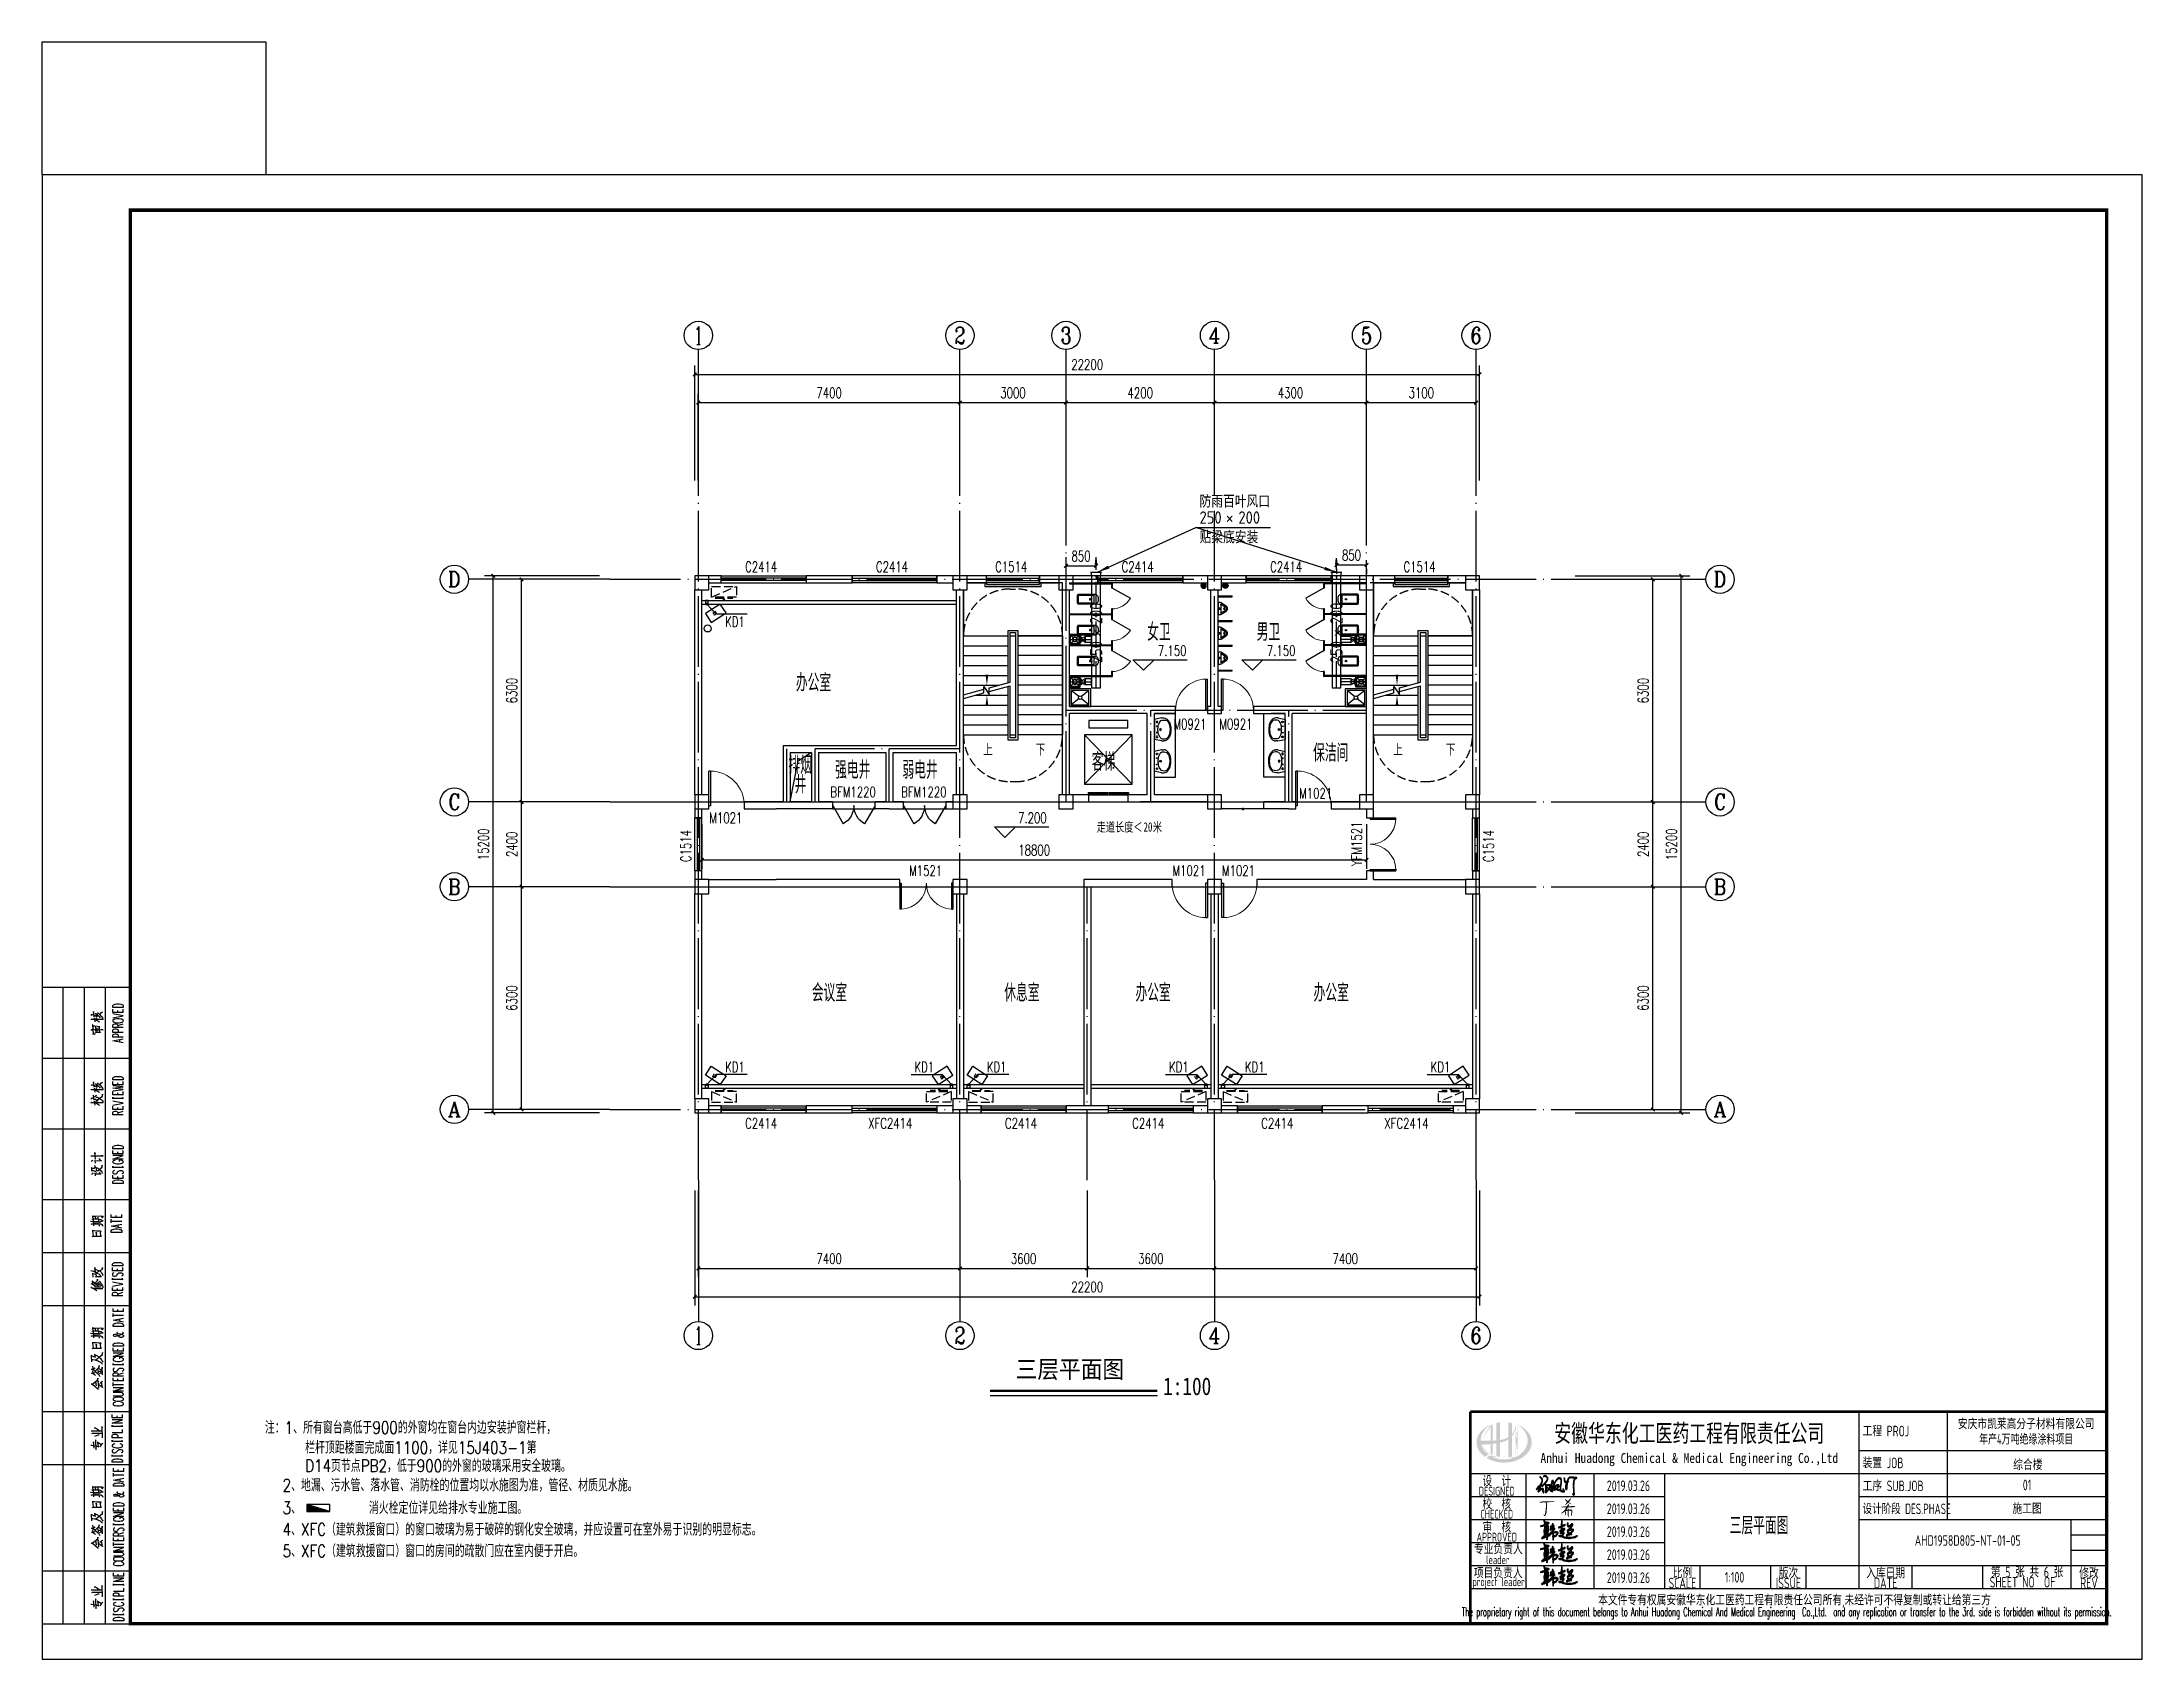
# Model space of a CAD drawing. Extents: x 5188914 to 7068445, y -542675 to 2032183.
# Drawn here: x 5193907 to 5253307, y -496916 to -451157 of the extents above; entities that cross this region are included whole.
import ezdxf
from ezdxf.enums import TextEntityAlignment as Align

# ---------------------------------------------------------------- set-up
doc = ezdxf.new("R2010")
doc.units = 0
doc.header["$LTSCALE"] = 1000
doc.header["$MEASUREMENT"] = 0
for name, pattern in [('CENTER2', [1.125, 0.75, -0.125, 0.125, -0.125]), ('DASH', [0.35, 0.25, -0.1]), ('DOTE', [2.42, 2, -0.2, 0.02, -0.2])]:
    doc.linetypes.add(name, pattern=pattern)
doc.layers.get('0').update_dxf_attribs({"linetype": 'CONTINUOUS'})
doc.layers.get('Defpoints').update_dxf_attribs({"linetype": 'CONTINUOUS'})
for name, color, linetype in [('AXIS', 3, 'CONTINUOUS'), ('AXIS_TEXT', 7, 'CONTINUOUS'), ('COLUMN', 9, 'CONTINUOUS'), ('DIM_ELEV', 3, 'CONTINUOUS'), ('DIM_LEAD', 3, 'CONTINUOUS'), ('DIM_SYMB', 3, 'CONTINUOUS'), ('DOTE', 252, 'CONTINUOUS'), ('DUCT-排烟中心线', 5, 'CENTER2'), ('DUCT-排烟标注', 3, 'CONTINUOUS'), ('DUCT-排烟管', 2, 'CONTINUOUS'), ('DUCT-排风标注', 3, 'CONTINUOUS'), ('DUCT-排风风口', 7, 'CONTINUOUS'), ('HATCH', 8, 'CONTINUOUS'), ('LATRINE', 251, 'CONTINUOUS'), ('LVTRY', 251, 'CONTINUOUS'), ('PUB_TEXT', 7, 'CONTINUOUS'), ('PUB_TITLE', 4, 'CONTINUOUS'), ('S-COLU_DIM', 3, 'CONTINUOUS'), ('STAIR', 251, 'CONTINUOUS'), ('TH_DIM', 3, 'CONTINUOUS'), ('TH_TEXT', 7, 'CONTINUOUS'), ('WALL', 251, 'CONTINUOUS'), ('WINDOW', 4, 'CONTINUOUS'), ('WINDOW_TEXT', 7, 'CONTINUOUS'), ('WP_F_PJ', 7, 'CONTINUOUS'), ('厨卫布置', 6, 'CONTINUOUS'), ('图名', 15, 'CONTINUOUS'), ('填充', 251, 'CONTINUOUS'), ('排水', 221, 'CONTINUOUS'), ('文字', 11, 'CONTINUOUS')]:
    doc.layers.add(name, color=color, linetype=linetype)
doc.styles.add('_TCH_AXIS', font='COMPLEX', dxfattribs={"bigfont": 'GBCBIG'})
doc.styles.add('_TCH_DIM', font='SIMPLEX', dxfattribs={"bigfont": 'GBCBIG'})
doc.styles.add('_TCH_DIM_T3', font='SIMPLEX', dxfattribs={"width": 0.705882, "bigfont": 'GBCBIG'})
doc.styles.add('_TCH_LABEL', font='COMPLEX', dxfattribs={"bigfont": 'GBCBIG'})
doc.styles.add('_TCH_WINDOW', font='SIMPLEX', dxfattribs={"height": 3.5, "bigfont": 'GBCBIG'})
doc.styles.add('AHD', font='sceie.shx', dxfattribs={"width": 0.7, "bigfont": 'sceic.shx'})
doc.styles.add('COMPLEX', font='COMPLEX')
doc.styles.add('DIM_FONT', font='SIMPLEX', dxfattribs={"width": 0.7, "bigfont": 'GBCBIG'})
doc.styles.add('ECEC_TQ', font='txt_l.shx', dxfattribs={"bigfont": 'hztxt_l.shx'})
doc.styles.add('HZ1', font='txt.shx', dxfattribs={"bigfont": 'hzdx.shx'})
doc.styles.add('sceie', font='SCEIE', dxfattribs={"width": 0.75, "bigfont": 'SCEIC'})
doc.styles.add('schuco', font='sceie.shx', dxfattribs={"width": 0.7, "bigfont": 'sceic.shx'})
doc.styles.get("Standard").update_dxf_attribs({"font": 'SCEIE', "bigfont": 'SCEIC'})
doc.styles.add('宋体', font='', dxfattribs={"width": 0.7})
doc.styles.get('宋体').set_extended_font_data('SimSun')
doc.dimstyles.new('_TCH_ARCH&&100', dxfattribs={"dimtxt": 297.5, "dimasz": 100, "dimexe": 250, "dimexo": 300, "dimgap": 126.25, "dimtad": 1, "dimdec": 0, "dimzin": 0, "dimdsep": 46, "dimtxsty": '_TCH_DIM_T3', "dimblk": 'ARCHTICK', "dimcen": 0.09, "dimclrt": 7, "dimazin": 2, "dimtfac": 1, "dimtdec": 0, "dimtix": 1, "dimtmove": 2, "dimatfit": 3, "dimfxl": 0, "dimtolj": 1, "dimtzin": 0, "dimarcsym": 0})

msp = doc.modelspace()

# ---------------------------------------------------------------- texts
for s, height, style, width, p in [('女卫', 500, 'schuco', 0.7, (5225166.9, -468104.2)), ('男卫', 500, 'schuco', 0.7, (5228265.3, -468104.2)), ('办公室', 500, 'schuco', 0.7, (5215231.3, -469538)), ('保洁间', 500, 'schuco', 0.7, (5229861.9, -471523.2)), ('排烟', 500, 'schuco', 0.7, (5215021, -471871.8)), ('强电井', 500, 'schuco', 0.7, (5216340.9, -472005.5)), ('弱电井', 500, 'schuco', 0.7, (5218246, -472005.5)), ('客梯', 500, 'schuco', 0.7, (5223599.2, -471776.3)), ('井', 500, 'schuco', 0.7, (5215197.4, -472421.7)), ('会议室', 500, 'schuco', 0.7, (5215683.5, -478313.3)), ('休息室', 500, 'schuco', 0.7, (5221125.7, -478313.3)), ('办公室', 500, 'schuco', 0.7, (5224837.4, -478313.3)), ('办公室', 500, 'schuco', 0.7, (5229874.4, -478313.3)), ('工程 PROJ', 300, 'sceie', 0.8, (5245404.1, -490615.9)), ('装置 JOB', 300, 'sceie', 0.8, (5245404.1, -491515.9)), ('工序 SUB.JOB', 300, 'sceie', 0.8, (5245404.1, -492165.9)), ('设计阶段 DES.PHASE', 300, 'sceie', 0.75, (5245404.1, -492815.9))]:
    msp.add_text(s, height=height, dxfattribs=dict(style=style, width=width)).set_placement(p)
for s, height, style, width, p in [('安徽华东化工医药工程有限责任公司', 500, '宋体', 0.7, (5240502.1, -490515.9)), ('安庆市凯莱高分子材料有限公司', 300, 'sceie', 0.8, (5250030.9, -490245.7)), ('年产4万吨绝缘涂料项目', 300, 'sceie', 0.65, (5250030.9, -490680.7)), ('Anhui Huadong Chemical & Medical Engineering Co.,Ltd', 280, '宋体', 0.85, (5240502.1, -491265.9)), ('综合楼', 300, 'sceie', 0.8, (5250078.7, -491401.9)), ('设  计', 300, 'AHD', 0.8, (5235057.2, -491865.9)), ('设  计', 300, 'AHD', 0.8, (5235057.2, -491865.9)), ('DESIGNED', 250, 'AHD', 0.8, (5235057.2, -492165.9)), ('DESIGNED', 250, 'AHD', 0.8, (5235057.2, -492165.9)), ('校  核', 300, 'AHD', 0.8, (5235057.2, -492515.9)), ('校  核', 300, 'AHD', 0.8, (5235057.2, -492515.9)), ('2019.03.26', 300, 'AHD', 0.8, (5238782, -492012.5)), ('01', 300, 'sceie', 0.8, (5250057.2, -491990.9)), ('CHECKED', 250, 'AHD', 0.8, (5235057.2, -492815.9)), ('CHECKED', 250, 'AHD', 0.8, (5235057.2, -492815.9)), ('审  核', 300, 'AHD', 0.8, (5235057.2, -493165.9)), ('审  核', 300, 'AHD', 0.8, (5235057.2, -493165.9)), ('2019.03.26', 300, 'AHD', 0.8, (5238782, -492662.5)), ('三层平面图', 500, 'AHD', 0.7, (5242476.1, -493129.6)), ('施工图', 300, 'sceie', 0.8, (5250057.2, -492640.9)), ('APPROVED', 250, 'AHD', 0.8, (5235057.2, -493465.9)), ('APPROVED', 250, 'AHD', 0.8, (5235057.2, -493465.9)), ('2019.03.26', 300, 'AHD', 0.8, (5238782, -493312.5)), ('专业负责人', 300, 'AHD', 0.8, (5235100.2, -493785.9)), ('leader', 250, 'AHD', 0.8, (5235087.2, -494105.9)), ('2019.03.26', 300, 'AHD', 0.8, (5238782, -493962.5)), ('project leader', 250, 'AHD', 0.8, (5235107.2, -494765.9)), ('项目负责人', 300, 'AHD', 0.8, (5235097.2, -494465.9)), ('2019.03.26', 300, 'AHD', 0.8, (5238782, -494612.5)), ('SCALE', 300, 'sceie', 0.8, (5240307.2, -494765.9)), ('比例', 300, 'sceie', 0.8, (5240307.2, -494465.9)), ('1:100', 300, 'sceie', 0.8, (5241783.1, -494602.8)), ('ISSUE', 300, 'sceie', 0.8, (5243307.2, -494765.9)), ('版次', 300, 'sceie', 0.8, (5243307.2, -494465.9)), ('入库日期', 300, 'sceie', 0.8, (5246057.2, -494465.9)), ('DATE', 300, 'sceie', 0.8, (5246057.2, -494765.9)), ('SHEET NO  OF  ', 300, 'sceie', 0.8, (5250057.2, -494740.9)), ('第 5 张 共 6 张', 300, 'sceie', 0.8, (5250057.2, -494440.9)), ('REV', 300, 'sceie', 0.8, (5251807.2, -494765.9)), ('修改', 300, 'sceie', 0.8, (5251807.2, -494465.9)), ('本文件专有权属安徽华东化工医药工程有限责任公司所有,未经许可不得复制或转让给第三方', 300, 'sceie', 0.8, (5243478.3, -495264.8)), ('The proprietary right of this document belongs to Anhui Huadong Chemical And Medical Engineering  Co.,Ltd.  and any replication or transfer to the 3rd. side is forbidden without its permission. ', 250, 'ECEC_TQ', 0.45, (5243307.2, -495615.9))]:
    msp.add_text(s, height=height, dxfattribs=dict(style=style, width=width)).set_placement(p, align=Align.MIDDLE)
at = {"style": 'sceie', "width": 0.8}
msp.add_attdef('AHD1958D805-NT-01-05', text='200320-02-040', height=300, dxfattribs=at).set_placement((5248378, -493562.1), align=Align.MIDDLE)
at = {"layer": 'DIM_ELEV', "color": 7, "style": '_TCH_DIM', "width": 0.705882}
for s, p in [('7.150', (5225471.9, -468531.9)), ('7.150', (5228553.8, -468531.9)), ('7.200', (5221516.2, -473260.8))]:
    msp.add_text(s, height=297.5, dxfattribs=at).set_placement(p)
at = {"layer": 'DIM_SYMB', "color": 7, "style": '_TCH_DIM'}
for s, p in [('上', (5220530.4, -471356.6)), ('下', (5222014.7, -471356.6)), ('上', (5232130.4, -471356.6)), ('下', (5233614.7, -471356.6))]:
    msp.add_text(s, height=337.6, dxfattribs=at).set_placement(p)
at = {"layer": 'DUCT-排烟标注', "color": 0}
for s, p in [('200', (5223897.4, -467633.4, 2000)), ('200', (5230697.1, -467633.4, 2000)), ('×', (5223897.4, -467983.4, 2000)), ('×', (5230697.1, -467983.4, 2000)), ('250', (5223897.4, -468733.4, 2000)), ('250', (5230697.1, -468733.4, 2000))]:
    msp.add_text(s, height=350, rotation=90, dxfattribs=at).set_placement(p)
at = {"layer": 'DUCT-排风标注', "color": 7}
for s, p in [('250', (5226648.9, -464788.1)), ('防雨百叶风口', (5226648.9, -464333.1)), ('200', (5227748.9, -464788.1)), ('贴梁底安装', (5226648.9, -465348.1)), ('×', (5227398.9, -464788.1))]:
    msp.add_text(s, height=350, dxfattribs=at).set_placement(p)
at = {"layer": 'PUB_TEXT', "style": '_TCH_LABEL', "width": 0.705882}
for p in [(5213229.5, -467709.1), (5213229.5, -480311.7), (5218584.8, -480311.7), (5220629.5, -480311.7), (5225784.8, -480311.7), (5227929.5, -480311.7), (5233184.8, -480311.7)]:
    msp.add_text('KD1', height=297.5, dxfattribs=at).set_placement(p)
at = {"layer": 'TH_TEXT', "color": 1, "style": '宋体', "width": 0.7}
for s, height, p in [('走道长度＜', 264.35, (5223740.8, -473502.2)), ('20', 264.35, (5225064, -473502.2)), ('米', 264.3, (5225328.6, -473502.2))]:
    msp.add_text(s, height=height, dxfattribs=at).set_placement(p)
at = {"layer": '厨卫布置', "style": 'DIM_FONT', "width": 0.494118}
for rotation, p in [(32.716692, (5212925.2, -467384.8)), (327.283308, (5212868.2, -480427.2)), (32.716692, (5219351, -480507.5)), (327.283308, (5220268.2, -480427.2)), (32.716692, (5226551, -480507.5)), (327.283308, (5227468.2, -480427.2)), (32.716692, (5233951, -480507.5))]:
    msp.add_text('LW', height=89.65, rotation=rotation, dxfattribs=at).set_placement(p)
at = {"layer": '图名', "style": '宋体'}
for s, width, p in [('三层平面图', 0.9, (5221447.1, -488965.4)), ('1:100', 0.8, (5225619.9, -489446.2))]:
    msp.add_text(s, height=500, dxfattribs=dict(at, width=width)).set_placement(p)
at = {"layer": '文字', "style": 'HZ1', "width": 0.8}
for s, p in [('注：1、所有窗台高低于900的外窗均在窗台内边安装护窗栏杆，', (5200210.9, -490540.5)), ('栏杆顶距楼面完成面1100，详见15J403-1第', (5201350, -491108.4)), ('D14页节点PB2，低于900的外窗的玻璃采用安全玻璃。', (5201350, -491623)), ('2、地漏、污水管、落水管、消防栓的位置均以水施图为准，管径、材质见水施。', (5200712.8, -492173)), ('3、       消火栓定位详见给排水专业施工图。', (5200712.8, -492812.6)), ('4、XFC（建筑救援窗口）的窗口玻璃为易于破碎的钢化安全玻璃，并应设置可在室外易于识别的明显标志。', (5200712.8, -493423.8)), ('5、XFC（建筑救援窗口）窗口的房间的疏散门应在室内便于开启。', (5200712.8, -494032.6))]:
    msp.add_text(s, height=350, dxfattribs=at).set_placement(p)

# ---------------------------------------------------------------- blocks, each defined once
blk = doc.blocks.new('$lvtry$00000171')
at = {"layer": '排水'}
for p, q in [((-74, 11), (-11, 74)), ((-70, -27), (27, 70)), ((-53, -53), (53, 53)), ((-27, -70), (70, 27)), ((11, -74), (74, -11))]:
    blk.add_line(p, q, dxfattribs=at)
blk.add_circle((0, 0), 75, dxfattribs=at)
blk.add_point((0, 0), dxfattribs=at)
blk = doc.blocks.new('A$C2E081725')
at = {"linetype": 'DASH'}
for p, q in [((700, 94), (0, 394)), ((600, 64), (100, 64)), ((138, 94), (138, 64)), ((350, 8), (327, 39)), ((350, 49), (350, 0)), ((350, 8), (373, 39)), ((563, 94), (563, 64))]:
    blk.add_line(p, q, dxfattribs=at)
blk.add_lwpolyline([(0, 394), (0, 94), (700, 94), (700, 394)], close=True, dxfattribs=at)
blk = doc.blocks.new('$TCHSYS$APDOOR2D')
blk.add_line((0.5, 0), (0, 0.866))
at = {"lineweight": 13}
blk.add_arc((0.5, 0), 1, 120, 180, dxfattribs=at)
blk = doc.blocks.new('$lvtry$00000200')
at = {"color": 0}
for p, q in [((-110, -40), (-110, -470)), ((100, -30), (-100, -30)), ((110, -470), (110, -40))]:
    blk.add_line(p, q, dxfattribs=at)
blk.add_lwpolyline([(100, 0), (-100, 0, 0.414214), (-140, -40), (-140, -480, 0.414214), (-30, -590), (30, -590, 0.414214), (140, -480), (140, -40, 0.414214)], format="xyb", close=True, dxfattribs=at)
blk.add_lwpolyline([(140, -470), (-140, -470)], dxfattribs=at)
blk.add_circle((0, -359), 20, dxfattribs=at)
for centre, start, end in [((-100, -40), 90, 180), ((100, -40), 0, 90)]:
    blk.add_arc(centre, 10, start, end, dxfattribs=at)
for p in [(0, 0), (0, -359)]:
    blk.add_point(p, dxfattribs=at)
blk = doc.blocks.new('$lvtry$00000221')
at = {"color": 0}
for p, q in [((-124, -91), (-43, -216)), ((-116, -76), (116, -76)), ((43, -216), (124, -91))]:
    blk.add_line(p, q, dxfattribs=at)
blk.add_lwpolyline([(69, -231, -0.57735), (-69, -231), (-162, -88, -0.145378), (-170, -61), (-170, 0), (170, 0), (170, -61, -0.145378), (162, -88)], format="xyb", close=True, dxfattribs=at)
for centre, radius in [((0, -177), 20), ((0, -38), 17.7)]:
    blk.add_circle(centre, radius, dxfattribs=at)
for centre, radius, start, end in [((-116, -86), 10, 90, 213.0863), ((0, -191), 50, 210, 330), ((116, -86), 10, 326.9137, 90)]:
    blk.add_arc(centre, radius, start, end, dxfattribs=at)
for p in [(0, -38), (0, -177)]:
    blk.add_point(p, dxfattribs=at)
blk = doc.blocks.new('A$C04D97144')
for p, q in [((6, 0), (6, 180)), ((12, 0), (12, 180)), ((18, 0), (18, 180)), ((0, 160), (25, 160)), ((0, 140), (25, 140)), ((0, 120), (25, 120)), ((0, 105), (25, 105)), ((0, 90), (25, 90)), ((0, 60), (25, 60)), ((0, 45), (25, 45)), ((0, 15), (25, 15))]:
    blk.add_line(p, q)
blk.add_lwpolyline([(0, 180), (0, 0), (25, 0), (25, 180)], close=True)
for points in [[(13.86, 172.15), (14.14, 172.35), (14.27, 172.38), (14.34, 172.35)], [(14.77, 171.68), (14.55, 173.26), (14.52, 173.14), (14.6, 172.92)], [(14.74, 172.24), (14.91, 172.21), (15.58, 171.72), (15.62, 171.68), (15.41, 172.54)], [(15.05, 172.71), (15.19, 172.68), (15.62, 172.35), (15.65, 172.32), (15.93, 172.07), (16.21, 171.79), (16.46, 171.47)], [(15.62, 172.92), (15.82, 172.82), (16.28, 172.49), (16.56, 172.15), (16.86, 171.79), (17.09, 171.47), (17.27, 171.22)], [(16.39, 172.38), (16.86, 172.95), (17.09, 173.06), (16.81, 172.89)], [(22.97, 174.41), (20.03, 174.41), (20.03, 174.9), (20.17, 175.1), (20.47, 175.24), (20.72, 175.32), (21.18, 175.38), (21.87, 175.38), (22.28, 175.32), (22.58, 175.24), (22.83, 175.1), (22.97, 174.9), (22.97, 174.41), (22.97, 174.41)], [(22.97, 173), (20.03, 173), (20.03, 173.91)], [(20.03, 171.46), (22.97, 172.02), (20.03, 172.59)], [(21.43, 173), (21.43, 173.56)], [(22.97, 173), (22.97, 173.91)], [(13.78, 167.95), (14.06, 168.13), (14.27, 168.19)], [(13.81, 170.94), (13.95, 171.05), (13.92, 171.02), (17.27, 171.02), (17, 170.98), (16.72, 171.02)], [(14.27, 166.93), (14.52, 166.93), (14.71, 166.88), (14.91, 166.82), (15.05, 166.76)], [(14.56, 166.93), (14.41, 169.49), (14.31, 169.43), (14.77, 169.08)], [(14.66, 168.06), (14.71, 168.13), (17.28, 168.09), (17.03, 168.05), (16.72, 168.09)], [(14.8, 171.44), (14.97, 170.34)], [(16.18, 168.75), (16.32, 168.86), (14.97, 169.04), (15.08, 169.08), (15.27, 167.31)], [(14.99, 171.05), (15.44, 170.8), (15.79, 170.59), (16.04, 170.42), (16.29, 170.2)], [(15.02, 167.18), (15.27, 167.25), (16.53, 167.36), (16.29, 167.32), (16.18, 168.75), (16.15, 168.58), (16.21, 168.27)], [(15.19, 171.05), (15.54, 171.41)], [(15.73, 167.59), (15.62, 168.61)], [(20.03, 170.48), (20.17, 170.34), (20.47, 170.2), (20.72, 170.14), (21.18, 170.06), (21.87, 170.06), (22.28, 170.14), (22.58, 170.2), (22.83, 170.34), (22.97, 170.48), (22.97, 170.77), (22.83, 170.91), (22.58, 171.05), (22.28, 171.11), (21.87, 171.19), (21.18, 171.19), (20.72, 171.11), (20.47, 171.05), (20.17, 170.91), (20.03, 170.77), (20.03, 170.48), (20.03, 170.48)], [(22.97, 168.74), (20.03, 168.74), (20.03, 169.37), (20.17, 169.57), (20.33, 169.65), (20.58, 169.71), (20.88, 169.71), (21.18, 169.65), (21.27, 169.57), (21.43, 169.37), (21.43, 168.74)], [(22.97, 167.34), (20.03, 167.34), (20.03, 167.97), (20.17, 168.17), (20.33, 168.24), (20.58, 168.31), (21.02, 168.31), (21.27, 168.24), (21.43, 168.17), (21.57, 167.97), (21.57, 167.34)], [(22.97, 165.93), (20.03, 165.93), (20.03, 166.57), (20.17, 166.77), (20.33, 166.84), (20.58, 166.92), (21.02, 166.92), (21.27, 166.84), (21.43, 166.77), (21.57, 166.57), (21.57, 165.93)], [(21.43, 169.23), (22.97, 169.71)], [(22.97, 164.39), (20.03, 164.95), (22.97, 165.52)], [(21.98, 164.61), (21.98, 165.3)], [(22.97, 153.91), (20.03, 153.91), (20.03, 154.4), (20.17, 154.6), (20.47, 154.74), (20.72, 154.82), (21.18, 154.88), (21.87, 154.88), (22.28, 154.82), (22.58, 154.74), (22.83, 154.6), (22.97, 154.4), (22.97, 153.91), (22.97, 153.91)], [(13.81, 151.05), (13.95, 151.16), (13.92, 151.13), (17.27, 151.13), (17, 151.1), (16.72, 151.13)], [(13.81, 148.52), (14.06, 148.69), (14.23, 148.76), (14.41, 148.76)], [(13.86, 152.26), (14.14, 152.46), (14.27, 152.49), (14.34, 152.46)], [(14.71, 148.1), (14.52, 149.54), (14.49, 149.43), (14.55, 149.29)], [(14.77, 151.79), (14.55, 153.37), (14.52, 153.26), (14.6, 153.03)], [(14.74, 152.35), (14.91, 152.32), (15.58, 151.84), (15.62, 151.79), (15.41, 152.67)], [(14.8, 151.55), (14.97, 150.45)], [(14.91, 149.01), (15.22, 149.35), (15.36, 149.43), (15.54, 149.54)], [(14.99, 151.16), (15.44, 150.91), (15.79, 150.7), (16.04, 150.53), (16.29, 150.31)], [(15.05, 152.82), (15.19, 152.81), (15.62, 152.46), (15.65, 152.43), (15.93, 152.18), (16.21, 151.9), (16.46, 151.58)], [(15.19, 151.16), (15.54, 151.52)], [(15.33, 148.98), (15.57, 149.01), (15.96, 148.83), (16.28, 148.66), (16.53, 148.47), (16.72, 148.3), (16.92, 148.13), (17.09, 147.92), (17.27, 147.67)], [(15.62, 153.03), (15.82, 152.95), (16.28, 152.6), (16.56, 152.26), (16.86, 151.9), (17.09, 151.58), (17.27, 151.33)], [(15.73, 148.21), (15.79, 148.3), (17.09, 149.29), (17.12, 149.82), (17.03, 149.32), (16.92, 149.18)], [(16.39, 152.49), (16.86, 153.06), (17.09, 153.17), (16.81, 153)], [(22.97, 152.51), (20.03, 152.51), (20.03, 153.42)], [(20.03, 150.83), (22.97, 151.18), (20.03, 151.52), (22.97, 151.88), (20.03, 152.23)], [(22.97, 149.7), (20.03, 149.7), (20.03, 150.61)], [(20.03, 148.52), (20.03, 148.98), (20.03, 148.71), (22.89, 148.71), (22.89, 148.52), (22.89, 148.98)], [(21.43, 152.51), (21.43, 153.06)], [(21.43, 149.7), (21.43, 150.26)], [(22.97, 152.51), (22.97, 153.42)], [(22.97, 149.7), (22.97, 150.61)], [(13.81, 147.36), (13.98, 147.5), (13.92, 147.45), (17.27, 147.45), (17.06, 147.39), (16.78, 147.45)], [(14.74, 147.84), (14.94, 146.76)], [(14.91, 148.47), (15.13, 148.44), (15.54, 148.16), (15.82, 147.95), (15.93, 147.84)], [(14.94, 147.45), (15.33, 147.28), (15.68, 147.08), (15.99, 146.89), (16.28, 146.65)], [(15.08, 147.47), (15.44, 147.88)], [(20.03, 146.76), (22.97, 147.33), (20.03, 147.89)], [(22.97, 145.5), (20.03, 145.5), (20.03, 146.42)], [(22.97, 144.03), (20.03, 144.03), (20.03, 144.67), (20.17, 144.88), (20.33, 144.94), (20.58, 145.02), (20.88, 145.02), (21.18, 144.94), (21.27, 144.88), (21.43, 144.67), (21.43, 144.03)], [(21.43, 145.5), (21.43, 146.07)], [(21.43, 144.53), (22.97, 145.02)], [(22.97, 145.5), (22.97, 146.42)], [(13.78, 132.37), (13.98, 132.39), (17.28, 132.39), (17.06, 132.37), (16.78, 132.39)], [(13.86, 130.75), (14.14, 130.97), (14.28, 131.08), (14.45, 131.15)], [(15.13, 131.49), (14.99, 133.33), (14.97, 133.22), (15.02, 132.98)], [(15.13, 130.33), (15.02, 131.11), (14.97, 131.07), (16.72, 131), (16.84, 130.89), (16.04, 131.66)], [(22.97, 134.41), (20.03, 134.41), (20.03, 134.9), (20.17, 135.1), (20.47, 135.25), (20.72, 135.31), (21.18, 135.39), (21.87, 135.39), (22.28, 135.31), (22.58, 135.25), (22.83, 135.1), (22.97, 134.9), (22.97, 134.41), (22.97, 134.41)], [(22.97, 133), (20.03, 133), (20.03, 133.91)], [(22.97, 131.46), (20.03, 131.46), (22.97, 132.45), (20.03, 132.45)], [(20.72, 131.19), (20.47, 131.11), (20.17, 130.97), (20.03, 130.83), (20.03, 130.55), (20.17, 130.42), (20.47, 130.28), (20.72, 130.2), (21.18, 130.14), (21.87, 130.14), (22.28, 130.2), (22.58, 130.28), (22.83, 130.42), (22.97, 130.55), (22.97, 130.83), (22.83, 130.97), (22.58, 131.11), (22.28, 131.19), (21.87, 131.19), (21.87, 130.83)], [(21.43, 133), (21.43, 133.56)], [(22.97, 133), (22.97, 133.91)], [(13.92, 128.22), (14.17, 128.26), (14.45, 128.26), (14.71, 128.19), (14.97, 128.11), (15.13, 128), (15.27, 127.89), (15.41, 127.75)], [(13.98, 127.12), (14.38, 127.45), (14.55, 127.52)], [(14.14, 128.29), (14.09, 129.06), (14, 128.99), (14.23, 128.9), (14.42, 128.9), (14.6, 128.9), (14.8, 128.9), (14.88, 128.93), (14.97, 128.99), (14.99, 129.1), (15.02, 129.24), (15.02, 129.45), (14.99, 129.56), (14.94, 129.64)], [(15.16, 126.7), (15.05, 127.45), (14.94, 127.34), (15.16, 127.31), (16.67, 127.3), (16.78, 127.16), (16.18, 127.75)], [(15.51, 128.11), (15.36, 129.21), (15.27, 129.13), (15.51, 129.02), (15.79, 128.88), (16.01, 128.74), (16.21, 128.6), (16.46, 128.37), (16.7, 128.11), (16.89, 127.86), (17.03, 127.66), (17.12, 127.49)], [(15.76, 128.08), (15.76, 128.15), (17, 129.2), (17.03, 129.73), (16.95, 129.2), (16.84, 129.06)], [(20.03, 129.02), (20.03, 129.48), (20.03, 129.21), (22.89, 129.21), (22.89, 129.02), (22.89, 129.48)], [(20.47, 128.24), (20.17, 128.1), (20.03, 127.89), (20.03, 127.61), (20.17, 127.41), (20.47, 127.27), (20.72, 127.27), (21.02, 127.33), (21.18, 127.41), (21.27, 127.55), (21.57, 127.97), (21.73, 128.1), (21.87, 128.18), (22.12, 128.24), (22.58, 128.24), (22.83, 128.1), (22.97, 127.89), (22.97, 127.61), (22.83, 127.41), (22.58, 127.27)], [(22.97, 126.01), (20.03, 126.01), (20.03, 126.92)], [(22.97, 124.61), (20.03, 124.61), (20.03, 125.1), (20.17, 125.3), (20.47, 125.44), (20.72, 125.52), (21.18, 125.58), (21.87, 125.58), (22.28, 125.52), (22.58, 125.44), (22.83, 125.3), (22.97, 125.1), (22.97, 124.61), (22.97, 124.61)], [(21.43, 126.01), (21.43, 126.56)], [(22.97, 126.01), (22.97, 126.92)], [(13.75, 113.87), (13.92, 113.91), (16.13, 113.83)], [(13.92, 113.06), (14.09, 113.13), (16.21, 113.13)], [(14.14, 114.51), (14.45, 114.6), (15.08, 114.6), (15.76, 114.57), (16.18, 114.51), (16.64, 114.37), (16.92, 114.2), (17.34, 113.88)], [(14.49, 114.6), (14.34, 115.45), (14.27, 115.36), (15.13, 115.36), (15.19, 115.36), (16.46, 115.39), (16.95, 115.36), (17.23, 115.33), (17.31, 115.31), (16.95, 114.89), (17.2, 115.28)], [(14.69, 112.61), (14.52, 114.29)], [(15.16, 113.16), (15.08, 113.66)], [(15.19, 114.62), (15.11, 115.11)], [(15.65, 113.17), (15.57, 113.63)], [(15.93, 114.57), (15.93, 114.62), (15.85, 115.07)], [(16.29, 112.53), (16.07, 114.29), (16.04, 114.2), (16.13, 114.09)], [(16.39, 113.63), (16.72, 113.94), (16.86, 113.94), (16.61, 113.83)], [(16.46, 113.17), (16.61, 113.16), (16.89, 112.92), (17.09, 112.72), (17.23, 112.53)], [(22.54, 114.92), (19.59, 114.92), (19.59, 115.83)], [(19.59, 113.44), (19.59, 114.43)], [(19.59, 113.94), (22.54, 113.94)], [(22.54, 111.9), (19.59, 112.47), (22.54, 113.03)], [(21, 114.92), (21, 115.48)], [(22.54, 114.92), (22.54, 115.83)], [(14.17, 109.58), (14.45, 109.64), (15.08, 109.67), (15.73, 109.69), (15.82, 109.69), (16.28, 109.69), (16.86, 109.69), (16.67, 109.69), (16.5, 110.8), (16.7, 111.02), (16.43, 111.08), (16.1, 111.08), (15.44, 111.12), (14.77, 111.13), (14.2, 111.13), (14.28, 111.16), (14.49, 109.67)], [(15.51, 109.69), (15.33, 110.8), (15.3, 110.69), (15.41, 110.42)], [(22.54, 110.72), (19.59, 110.72), (19.59, 111.21), (19.75, 111.41), (20.05, 111.56), (20.3, 111.63), (20.75, 111.7), (21.44, 111.7), (21.85, 111.63), (22.15, 111.56), (22.4, 111.41), (22.54, 111.21), (22.54, 110.72), (22.54, 110.72)], [(21.55, 112.12), (21.55, 112.81)], [(22.86, 101.27), (19.92, 101.27), (19.92, 101.75), (20.06, 101.97), (20.36, 102.11), (20.61, 102.18), (21.07, 102.24), (21.76, 102.24), (22.17, 102.18), (22.47, 102.11), (22.72, 101.97), (22.86, 101.75), (22.86, 101.27), (22.86, 101.27)], [(13.78, 95.27), (13.95, 95.23), (14.41, 94.98), (14.45, 94.98), (14.8, 94.75), (15.08, 94.56), (15.3, 94.35), (15.51, 94.18)], [(13.84, 99.93), (14.17, 99.88), (14.63, 99.71), (15.11, 99.49), (15.41, 99.32), (15.65, 99.21), (15.85, 99.08)], [(13.84, 96.29), (14.27, 96.08), (14.6, 95.91), (14.85, 95.72), (14.91, 95.69), (15.11, 95.55)], [(14.38, 96.02), (14.41, 96.14), (14.28, 96.99), (14.23, 96.93), (14.63, 96.65), (14.97, 96.4), (15.19, 96.16), (15.4, 95.91), (15.58, 95.66), (15.71, 95.49)], [(14.49, 98.06), (14.34, 99.21), (14.27, 99.08), (15.25, 98.94), (15.25, 99.08), (15.36, 98.23), (15.11, 98.19), (15.41, 98.23), (16.7, 98.2)], [(14.66, 95.91), (14.69, 96.02), (15.71, 97.13), (15.68, 97.5), (15.68, 97.13), (15.57, 96.99)], [(14.83, 95.3), (16.46, 95.3), (16.28, 95.27), (16.13, 95.3)], [(15.16, 99.49), (14.99, 100.76), (14.97, 100.62), (15.02, 100.39)], [(15.11, 100.2), (15.27, 100.2), (15.73, 100.07), (15.99, 99.96), (16.21, 99.85), (16.42, 99.71), (16.61, 99.54), (16.81, 99.35), (16.95, 99.11), (17.09, 98.89), (17.14, 98.72), (17.2, 98.55)], [(15.41, 96.4), (15.51, 96.36), (15.54, 96.33), (15.76, 96.05), (15.96, 95.83), (16.1, 95.63)], [(15.54, 99.35), (15.57, 99.43), (17.09, 100.31), (17.12, 100.84), (17.03, 100.34), (16.86, 100.2)], [(15.76, 96.62), (15.87, 96.57), (15.93, 96.54), (16.21, 96.22), (16.24, 96.16), (16.39, 96), (16.53, 95.77), (16.67, 95.55)], [(16.81, 98.12), (16.04, 99)], [(16.1, 96.88), (16.29, 96.79), (16.57, 96.47), (16.81, 96.19), (16.95, 95.91), (17.12, 95.63), (17.23, 95.38), (17.28, 95.17)], [(22.86, 99.87), (19.92, 99.87), (19.92, 100.78)], [(20.36, 99.3), (20.06, 99.16), (19.92, 98.96), (19.92, 98.67), (20.06, 98.47), (20.36, 98.33), (20.61, 98.33), (20.91, 98.39), (21.07, 98.47), (21.16, 98.61), (21.46, 99.02), (21.62, 99.16), (21.76, 99.24), (22.01, 99.3), (22.47, 99.3), (22.72, 99.16), (22.86, 98.96), (22.86, 98.67), (22.72, 98.47), (22.47, 98.33)], [(19.92, 97.28), (19.92, 97.75), (19.92, 97.48), (22.78, 97.48), (22.78, 97.28), (22.78, 97.75)], [(19.92, 95.53), (22.86, 96.08), (19.92, 96.65)], [(22.86, 94.26), (19.92, 94.26), (19.92, 95.17)], [(21.32, 99.87), (21.32, 100.43)], [(22.86, 99.87), (22.86, 100.78)], [(22.86, 94.26), (22.86, 95.17)], [(14.74, 94.86), (17.23, 94.86), (17, 94.81), (16.57, 94.86)], [(22.86, 92.8), (19.92, 92.8), (19.92, 93.43), (20.06, 93.63), (20.22, 93.71), (20.47, 93.77), (20.77, 93.77), (21.07, 93.71), (21.16, 93.63), (21.32, 93.43), (21.32, 92.8)], [(23.05, 88.31), (20.09, 88.31), (20.09, 89.22)], [(21.32, 94.26), (21.32, 94.83)], [(21.32, 93.29), (22.86, 93.77)], [(23.05, 88.31), (23.05, 89.22)], [(14.49, 82.9), (14.34, 83.77), (14.27, 83.67), (15.13, 83.67), (15.19, 83.67), (16.46, 83.7), (16.95, 83.67), (17.23, 83.64), (17.31, 83.62), (16.95, 83.2), (17.2, 83.59)], [(15.19, 82.93), (15.11, 83.42)], [(15.93, 82.89), (15.93, 82.93), (15.85, 83.39)], [(20.09, 86.83), (20.09, 87.82)], [(20.09, 87.33), (23.05, 87.33)], [(23.05, 85.29), (20.09, 85.86), (23.05, 86.42)], [(23.05, 84.11), (20.09, 84.11), (20.09, 84.6), (20.25, 84.8), (20.55, 84.94), (20.8, 85.02), (21.26, 85.09), (21.95, 85.09), (22.34, 85.02), (22.65, 84.94), (22.89, 84.8), (23.05, 84.6), (23.05, 84.11), (23.05, 84.11)], [(21.49, 88.31), (21.49, 88.87)], [(22.04, 85.51), (22.04, 86.2)], [(13.75, 82.18), (13.92, 82.23), (16.13, 82.15)], [(13.92, 81.38), (14.09, 81.44), (16.21, 81.44)], [(14.14, 82.82), (14.45, 82.9), (15.08, 82.9), (15.76, 82.89), (16.18, 82.82), (16.64, 82.68), (16.92, 82.51), (17.34, 82.19)], [(14.17, 77.89), (14.45, 77.95), (15.08, 77.98), (15.73, 78), (15.82, 78), (16.28, 78), (16.86, 78), (16.67, 78), (16.5, 79.12), (16.7, 79.34), (16.43, 79.4), (16.1, 79.4), (15.44, 79.43), (14.77, 79.45), (14.2, 79.45), (14.28, 79.48), (14.49, 77.98)], [(14.69, 80.92), (14.52, 82.6)], [(15.16, 81.46), (15.08, 81.97)], [(15.51, 78), (15.33, 79.12), (15.3, 79.01), (15.41, 78.74)], [(15.65, 81.49), (15.57, 81.94)], [(16.29, 80.84), (16.07, 82.6), (16.04, 82.51), (16.13, 82.4)], [(16.39, 81.94), (16.72, 82.26), (16.86, 82.26), (16.61, 82.15)], [(16.46, 81.49), (16.61, 81.46), (16.89, 81.24), (17.09, 81.03), (17.23, 80.84)], [(21.35, 82.43), (21.26, 82.43), (21.1, 82.35), (21.1, 82.29), (21.26, 82.21), (21.49, 82.15), (22.2, 82.01), (22.65, 81.87), (22.89, 81.72), (23.05, 81.58), (23.05, 81.3), (22.89, 81.17), (22.75, 81.1), (22.5, 81.03), (22.2, 81.03), (21.95, 81.1), (21.79, 81.17), (21.26, 81.66), (21.1, 81.72), (20.8, 81.8), (20.55, 81.8), (20.25, 81.72), (20.09, 81.58), (20.25, 81.44), (20.55, 81.38), (20.8, 81.38), (21.26, 81.44), (21.65, 81.58), (22.65, 81.94), (22.89, 82.08), (23.05, 82.21), (23.05, 82.35), (22.89, 82.43), (22.75, 82.43)], [(23.05, 78.5), (20.09, 78.5), (20.09, 78.99), (20.25, 79.21), (20.55, 79.35), (20.8, 79.41), (21.26, 79.49), (21.95, 79.49), (22.34, 79.41), (22.65, 79.35), (22.89, 79.21), (23.05, 78.99), (23.05, 78.5), (23.05, 78.5)], [(23.05, 77.11), (20.09, 77.11), (20.09, 78.02)], [(21.49, 77.11), (21.49, 77.67)], [(23.05, 77.11), (23.05, 78.02)], [(14.14, 74.09), (14, 76.02), (13.89, 75.88), (14.06, 75.82), (14.6, 75.63), (15.13, 75.42), (15.08, 75.38), (15.08, 75.42), (14.97, 76.24), (14.88, 76.16), (15.19, 76.02), (15.47, 75.88), (15.68, 75.77), (15.85, 75.63), (16.13, 75.42), (16.35, 75.24), (16.57, 75), (16.72, 74.8), (16.89, 74.54), (17.06, 74.26), (17.2, 74.04)], [(13.92, 72), (14.06, 72.03), (14.85, 71.69)], [(14.23, 74.8), (14.38, 74.8), (14.91, 74.69), (15.22, 74.61), (15.54, 74.5), (15.87, 74.36), (16.15, 74.18), (16.5, 73.98), (16.75, 73.79), (16.98, 73.55), (17.09, 73.44)], [(14.49, 70.73), (14.41, 71.54)], [(14.56, 71.83), (14.42, 72.85)], [(14.6, 72.14), (15.05, 72.39)], [(14.85, 71.48), (14.99, 71.47), (15.51, 71.01), (15.57, 70.98), (15.82, 70.74), (16.13, 70.35), (16.28, 70.16), (16.42, 69.96)], [(15.05, 71.43), (16.13, 72.56), (16.13, 73.02), (16.1, 72.56), (15.9, 72.33)], [(15.22, 74.69), (17.12, 76.16), (17.12, 76.76), (17.06, 76.23), (17.03, 76.16), (16.81, 75.94)], [(15.76, 71.86), (15.87, 70.95)], [(16.04, 71.37), (16.46, 71.48), (16.7, 71.43), (16.39, 71.43)], [(16.07, 72.08), (16.28, 72.08), (17.06, 71.75)], [(17.14, 70.46), (17, 72.63), (17, 72.49), (17.03, 72.17)], [(23.05, 75.57), (20.09, 75.57), (23.05, 76.56), (20.09, 76.56)], [(20.8, 75.28), (20.55, 75.22), (20.25, 75.08), (20.09, 74.94), (20.09, 74.65), (20.25, 74.51), (20.55, 74.37), (20.8, 74.31), (21.26, 74.23), (21.95, 74.23), (22.34, 74.31), (22.65, 74.37), (22.89, 74.51), (23.05, 74.65), (23.05, 74.94), (22.89, 75.08), (22.65, 75.22), (22.34, 75.28), (21.95, 75.28), (21.95, 74.94)], [(20.55, 72.35), (20.25, 72.2), (20.09, 72), (20.09, 71.72), (20.25, 71.51), (20.55, 71.37), (20.8, 71.37), (21.1, 71.43), (21.26, 71.51), (21.35, 71.65), (21.65, 72.06), (21.79, 72.2), (21.95, 72.28), (22.2, 72.35), (22.65, 72.35), (22.89, 72.2), (23.05, 72), (23.05, 71.72), (22.89, 71.51), (22.65, 71.37)], [(20.11, 73.11), (20.11, 73.59), (20.11, 73.32), (22.95, 73.32), (22.95, 73.11), (22.95, 73.59)], [(13.89, 67.85), (14.03, 67.84), (14.49, 67.57), (14.97, 67.24), (15.27, 66.96), (15.62, 66.61), (15.93, 66.27)], [(13.92, 70.95), (14.12, 70.92), (14.55, 70.7), (14.88, 70.49), (15.16, 70.27)], [(14.23, 67.74), (15.76, 69.05), (15.76, 69.08), (15.79, 69.5), (15.71, 69.05), (15.57, 68.87)], [(14.52, 70.92), (14.94, 71.12)], [(15.4, 67.27), (15.4, 67.29), (15.4, 67.35), (15.27, 68.26), (15.27, 68.13), (15.33, 67.99)], [(16.04, 66.69), (16.07, 66.82), (15.9, 68.76), (15.87, 68.65), (15.9, 68.54)], [(16.13, 67.63), (16.24, 67.6), (16.78, 67.18), (17.09, 66.93), (17.12, 66.83), (16.86, 68.4), (16.39, 67.99)], [(16.28, 70.84), (16.64, 70.98), (16.81, 70.98), (16.57, 70.95)], [(16.86, 68.4), (17, 68.51), (17.17, 68.59)], [(23.05, 70.04), (20.09, 70.04), (20.09, 70.66), (20.25, 70.88), (20.39, 70.95), (20.64, 71.03), (20.94, 71.03), (21.26, 70.95), (21.35, 70.88), (21.49, 70.66), (21.49, 70.04)], [(23.05, 68.7), (20.09, 68.7), (20.09, 69.61)], [(20.09, 67.24), (20.09, 68.21)], [(20.09, 67.73), (23.05, 67.73)], [(23.05, 65.76), (20.09, 65.76), (23.05, 66.75), (20.09, 66.75)], [(20.09, 64.44), (22.2, 64.44), (22.65, 64.51), (22.89, 64.65), (23.05, 64.85), (23.05, 64.99), (22.89, 65.21), (22.65, 65.35), (22.2, 65.42), (20.09, 65.42)], [(21.49, 70.52), (23.05, 71.03)], [(21.49, 68.7), (21.49, 69.27)], [(23.05, 68.7), (23.05, 69.61)], [(20.09, 63.39), (20.25, 63.25), (20.55, 63.11), (20.8, 63.05), (21.26, 62.97), (21.95, 62.97), (22.34, 63.05), (22.65, 63.11), (22.89, 63.25), (23.05, 63.39), (23.05, 63.67), (22.89, 63.81), (22.65, 63.94), (22.34, 64.02), (21.95, 64.08), (21.26, 64.08), (20.8, 64.02), (20.55, 63.94), (20.25, 63.81), (20.09, 63.67), (20.09, 63.39), (20.09, 63.39)], [(20.8, 62.68), (20.55, 62.62), (20.25, 62.48), (20.09, 62.34), (20.09, 62.06), (20.25, 61.91), (20.55, 61.77), (20.8, 61.71), (21.26, 61.63), (21.95, 61.63), (22.34, 61.71), (22.65, 61.77), (22.89, 61.91), (23.05, 62.06), (23.05, 62.34), (22.89, 62.48), (22.65, 62.62), (22.34, 62.68)], [(13.86, 54.53), (14.09, 54.59), (17.03, 54.53)], [(14.06, 53.82), (14.31, 53.87), (17.06, 53.87)], [(14.8, 55.44), (15.16, 55.38), (15.71, 55.02), (16.28, 54.56)], [(14.91, 53.02), (15.85, 53.43), (16.15, 53.48)], [(17.12, 52.63), (16.98, 55.83), (16.95, 55.69), (17, 55.38)], [(22.81, 58.27), (19.86, 58.27), (19.86, 59.18)], [(22.81, 56.73), (19.86, 56.73), (22.81, 57.72), (19.86, 57.72)], [(19.86, 54.07), (22.81, 54.07), (22.81, 54.91)], [(22.81, 52.6), (19.86, 52.6), (19.86, 53.23), (20.01, 53.45), (20.16, 53.51), (20.41, 53.59), (20.86, 53.59), (21.11, 53.51), (21.26, 53.45), (21.41, 53.23), (21.41, 52.6)], [(19.87, 55.68), (19.87, 56.15), (19.87, 55.88), (22.72, 55.88), (22.72, 55.68), (22.72, 56.15)], [(21.26, 58.27), (21.26, 58.83)], [(22.81, 58.27), (22.81, 59.18)], [(13.84, 50.54), (14.06, 50.56), (15.11, 50.34), (16.04, 50.08), (15.99, 50.02), (15.79, 51.39), (15.71, 51.36), (16.84, 50.68)], [(14.74, 49.71), (14.55, 51.5), (14.55, 51.39), (14.6, 51.18)], [(15.36, 49.2), (15.19, 52.03), (15.16, 51.89), (15.19, 51.72)], [(16.46, 50.05), (16.7, 50.4), (16.84, 50.62), (16.98, 50.87), (17.09, 51.01), (17.23, 51.11)], [(20.56, 50.85), (20.31, 50.78), (20.01, 50.65), (19.86, 50.51), (19.86, 50.23), (20.01, 50.08), (20.31, 49.94), (20.56, 49.88), (21.02, 49.8), (21.71, 49.8), (22.1, 49.88), (22.42, 49.94), (22.65, 50.08), (22.81, 50.23), (22.81, 50.51), (22.65, 50.65), (22.42, 50.78), (22.1, 50.85)], [(20.31, 49.31), (20.01, 49.17), (19.86, 48.97), (19.86, 48.69), (20.01, 48.47), (20.31, 48.34), (20.56, 48.34), (20.86, 48.4), (21.02, 48.47), (21.11, 48.61), (21.41, 49.03), (21.55, 49.17), (21.71, 49.24), (21.96, 49.31), (22.42, 49.31), (22.65, 49.17), (22.81, 48.97), (22.81, 48.69), (22.65, 48.47), (22.42, 48.34)], [(19.87, 51.48), (19.87, 51.95), (19.87, 51.69), (22.72, 51.69), (22.72, 51.48), (22.72, 51.95)], [(19.87, 47.29), (19.87, 47.74), (19.87, 47.48), (22.72, 47.48), (22.72, 47.29), (22.72, 47.74)], [(22.81, 45.67), (19.86, 45.67), (19.86, 46.16), (20.01, 46.38), (20.31, 46.52), (20.56, 46.58), (21.02, 46.66), (21.71, 46.66), (22.1, 46.58), (22.42, 46.52), (22.65, 46.38), (22.81, 46.16), (22.81, 45.67), (22.81, 45.67)], [(23.13, 43.08), (20.19, 43.08), (20.19, 43.99)], [(20.19, 41.62), (20.19, 42.59)], [(20.19, 42.1), (23.13, 42.1)], [(21.59, 43.08), (21.59, 43.64)], [(23.13, 43.08), (23.13, 43.99)], [(13.75, 37.17), (13.92, 37.23), (16.13, 37.14)], [(13.92, 36.39), (14.09, 36.43), (16.21, 36.43)], [(14.14, 37.83), (14.45, 37.91), (15.08, 37.91), (15.76, 37.88), (16.18, 37.83), (16.64, 37.69), (16.92, 37.52), (17.34, 37.2)], [(14.49, 37.91), (14.34, 38.76), (14.27, 38.68), (15.13, 38.68), (15.19, 38.68), (16.46, 38.71), (16.95, 38.68), (17.23, 38.65), (17.31, 38.62), (16.95, 38.19), (17.2, 38.59)], [(14.69, 35.93), (14.52, 37.6)], [(15.16, 36.46), (15.08, 36.98)], [(15.19, 37.94), (15.11, 38.43)], [(15.65, 36.5), (15.57, 36.95)], [(15.93, 37.88), (15.93, 37.94), (15.85, 38.4)], [(16.29, 35.84), (16.07, 37.6), (16.04, 37.52), (16.13, 37.41)], [(16.39, 36.95), (16.72, 37.27), (16.86, 37.27), (16.61, 37.14)], [(16.46, 36.5), (16.61, 36.46), (16.89, 36.24), (17.09, 36.04), (17.23, 35.84)], [(23.13, 40.08), (20.19, 40.63), (23.13, 41.19)], [(23.13, 38.88), (20.19, 38.88), (20.19, 39.37), (20.33, 39.58), (20.63, 39.72), (20.88, 39.79), (21.33, 39.86), (22.03, 39.86), (22.43, 39.79), (22.73, 39.72), (22.98, 39.58), (23.13, 39.37), (23.13, 38.88), (23.13, 38.88)], [(21.43, 37.2), (21.33, 37.2), (21.18, 37.12), (21.18, 37.06), (21.33, 36.98), (21.59, 36.92), (22.28, 36.78), (22.73, 36.64), (22.98, 36.5), (23.13, 36.35), (23.13, 36.09), (22.98, 35.95), (22.83, 35.87), (22.58, 35.8), (22.28, 35.8), (22.03, 35.87), (21.88, 35.95), (21.33, 36.43), (21.18, 36.5), (20.88, 36.57), (20.63, 36.57), (20.33, 36.5), (20.19, 36.35), (20.33, 36.21), (20.63, 36.15), (20.88, 36.15), (21.33, 36.21), (21.73, 36.35), (22.73, 36.72), (22.98, 36.86), (23.13, 36.98), (23.13, 37.12), (22.98, 37.2), (22.83, 37.2)], [(22.14, 40.28), (22.14, 40.97)], [(14.14, 29.1), (14, 31.03), (13.89, 30.89), (14.06, 30.82), (14.6, 30.62), (15.13, 30.43), (15.08, 30.37), (15.08, 30.43), (14.97, 31.25), (14.88, 31.17), (15.19, 31.03), (15.47, 30.89), (15.68, 30.76), (15.85, 30.62), (16.13, 30.43), (16.35, 30.23), (16.57, 30.01), (16.72, 29.8), (16.89, 29.55), (17.06, 29.27), (17.2, 29.03)], [(14.17, 32.9), (14.45, 32.95), (15.08, 32.98), (15.73, 33.01), (15.82, 33.01), (16.28, 33.01), (16.86, 33.01), (16.67, 33.01), (16.5, 34.11), (16.7, 34.34), (16.43, 34.39), (16.1, 34.39), (15.44, 34.42), (14.77, 34.45), (14.2, 34.45), (14.28, 34.49), (14.49, 32.98)], [(14.23, 29.8), (14.38, 29.8), (14.91, 29.69), (15.22, 29.6), (15.54, 29.49), (15.87, 29.35), (16.15, 29.18), (16.5, 28.99), (16.75, 28.78), (16.98, 28.56), (17.09, 28.45)], [(15.22, 29.69), (17.12, 31.17), (17.12, 31.77), (17.06, 31.22), (17.03, 31.17), (16.81, 30.93)], [(15.51, 33.01), (15.33, 34.11), (15.3, 34), (15.41, 33.75)], [(23.13, 33.28), (20.19, 33.28), (20.19, 33.78), (20.33, 33.98), (20.63, 34.12), (20.88, 34.19), (21.33, 34.27), (22.03, 34.27), (22.43, 34.19), (22.73, 34.12), (22.98, 33.98), (23.13, 33.78), (23.13, 33.28), (23.13, 33.28)], [(23.13, 31.88), (20.19, 31.88), (20.19, 32.79)], [(23.13, 30.34), (20.19, 30.34), (23.13, 31.33), (20.19, 31.33)], [(20.88, 30.06), (20.63, 29.99), (20.33, 29.85), (20.19, 29.71), (20.19, 29.43), (20.33, 29.29), (20.63, 29.14), (20.88, 29.08), (21.33, 29.02), (22.03, 29.02), (22.43, 29.08), (22.73, 29.14), (22.98, 29.29), (23.13, 29.43), (23.13, 29.71), (22.98, 29.85), (22.73, 29.99), (22.43, 30.06), (22.03, 30.06), (22.03, 29.71)], [(21.59, 31.88), (21.59, 32.44)], [(23.13, 31.88), (23.13, 32.79)], [(13.92, 26.99), (14.06, 27.02), (14.85, 26.69)], [(13.92, 25.95), (14.12, 25.92), (14.55, 25.69), (14.88, 25.5), (15.16, 25.26)], [(14.23, 22.75), (15.76, 24.05), (15.76, 24.09), (15.79, 24.51), (15.71, 24.05), (15.57, 23.88)], [(14.49, 25.72), (14.41, 26.55)], [(14.56, 26.83), (14.42, 27.86)], [(14.52, 25.92), (14.94, 26.13)], [(14.6, 27.15), (15.05, 27.4)], [(14.85, 26.49), (14.99, 26.46), (15.51, 26), (15.57, 25.99), (15.82, 25.75), (16.13, 25.36), (16.28, 25.15), (16.42, 24.97)], [(15.05, 26.43), (16.13, 27.57), (16.13, 28.01), (16.1, 27.57), (15.9, 27.34)], [(15.76, 26.85), (15.87, 25.95)], [(16.04, 21.7), (16.07, 21.81), (15.9, 23.77), (15.87, 23.66), (15.9, 23.54)], [(16.04, 26.38), (16.46, 26.49), (16.7, 26.43), (16.39, 26.43)], [(16.07, 27.09), (16.28, 27.09), (17.06, 26.74)], [(16.28, 25.84), (16.64, 25.99), (16.81, 25.99), (16.57, 25.95)], [(17.14, 25.47), (17, 27.62), (17, 27.48), (17.03, 27.16)], [(20.19, 27.89), (20.19, 28.36), (20.19, 28.09), (23.05, 28.09), (23.05, 27.89), (23.05, 28.36)], [(20.63, 27.12), (20.33, 26.98), (20.19, 26.77), (20.19, 26.49), (20.33, 26.28), (20.63, 26.14), (20.88, 26.14), (21.18, 26.21), (21.33, 26.28), (21.43, 26.43), (21.73, 26.83), (21.88, 26.98), (22.03, 27.05), (22.28, 27.12), (22.73, 27.12), (22.98, 26.98), (23.13, 26.77), (23.13, 26.49), (22.98, 26.28), (22.73, 26.14)], [(23.13, 24.81), (20.19, 24.81), (20.19, 25.44), (20.33, 25.66), (20.49, 25.72), (20.74, 25.8), (21.04, 25.8), (21.33, 25.72), (21.43, 25.66), (21.59, 25.44), (21.59, 24.81)], [(23.13, 23.49), (20.19, 23.49), (20.19, 24.38)], [(21.59, 25.3), (23.13, 25.8)], [(21.59, 23.49), (21.59, 24.04)], [(23.13, 23.49), (23.13, 24.38)], [(13.89, 22.86), (14.03, 22.83), (14.49, 22.58), (14.97, 22.23), (15.27, 21.95), (15.62, 21.62), (15.93, 21.27)], [(15.4, 22.26), (15.4, 22.29), (15.4, 22.36), (15.27, 23.25), (15.27, 23.14), (15.33, 23)], [(16.13, 22.64), (16.24, 22.61), (16.78, 22.18), (17.09, 21.93), (17.12, 21.84), (16.86, 23.39), (16.39, 23)], [(16.86, 23.39), (17, 23.52), (17.17, 23.6)], [(20.19, 22.01), (20.19, 22.99)], [(20.19, 22.5), (23.13, 22.5)], [(23.13, 20.54), (20.19, 20.54), (23.13, 21.52), (20.19, 21.52)], [(20.19, 19.22), (22.28, 19.22), (22.73, 19.28), (22.98, 19.42), (23.13, 19.62), (23.13, 19.77), (22.98, 19.99), (22.73, 20.13), (22.28, 20.19), (20.19, 20.19)], [(20.19, 18.16), (20.33, 18.02), (20.63, 17.88), (20.88, 17.82), (21.33, 17.74), (22.03, 17.74), (22.43, 17.82), (22.73, 17.88), (22.98, 18.02), (23.13, 18.16), (23.13, 18.45), (22.98, 18.59), (22.73, 18.73), (22.43, 18.79), (22.03, 18.85), (21.33, 18.85), (20.88, 18.79), (20.63, 18.73), (20.33, 18.59), (20.19, 18.45), (20.19, 18.16), (20.19, 18.16)], [(20.88, 17.46), (20.63, 17.39), (20.33, 17.25), (20.19, 17.11), (20.19, 16.83), (20.33, 16.69), (20.63, 16.54), (20.88, 16.48), (21.33, 16.42), (22.03, 16.42), (22.43, 16.48), (22.73, 16.54), (22.98, 16.69), (23.13, 16.83), (23.13, 17.11), (22.98, 17.25), (22.73, 17.39), (22.43, 17.46)], [(23.13, 13.43), (20.19, 13.43), (20.19, 14.35)], [(23.13, 11.89), (20.19, 11.89), (23.13, 12.87), (20.19, 12.87)], [(21.59, 13.43), (21.59, 14)], [(23.13, 13.43), (23.13, 14.35)], [(13.84, 5.53), (14.06, 5.56), (15.11, 5.34), (16.04, 5.08), (15.99, 5.03), (15.79, 6.38), (15.71, 6.37), (16.84, 5.67)], [(13.86, 9.54), (14.09, 9.59), (17.03, 9.54)], [(14.06, 8.82), (14.31, 8.88), (17.06, 8.88)], [(14.74, 4.72), (14.55, 6.51), (14.55, 6.38), (14.6, 6.19)], [(14.8, 10.43), (15.16, 10.39), (15.71, 10.01), (16.28, 9.55)], [(14.91, 8.03), (15.85, 8.42), (16.15, 8.49)], [(15.36, 4.2), (15.19, 7.04), (15.16, 6.9), (15.19, 6.73)], [(16.46, 5.06), (16.7, 5.39), (16.84, 5.63), (16.98, 5.88), (17.09, 6.02), (17.23, 6.1)], [(17.12, 7.64), (16.98, 10.84), (16.95, 10.7), (17, 10.39)], [(20.19, 10.84), (20.19, 11.31), (20.19, 11.05), (23.05, 11.05), (23.05, 10.84), (23.05, 11.31)], [(20.19, 9.24), (23.13, 9.24), (23.13, 10.07)], [(23.13, 7.76), (20.19, 7.76), (20.19, 8.39), (20.33, 8.61), (20.49, 8.67), (20.74, 8.75), (21.18, 8.75), (21.43, 8.67), (21.59, 8.61), (21.73, 8.39), (21.73, 7.76)], [(20.19, 6.65), (20.19, 7.12), (20.19, 6.85), (23.05, 6.85), (23.05, 6.65), (23.05, 7.12)], [(20.88, 6.02), (20.63, 5.94), (20.33, 5.8), (20.19, 5.66), (20.19, 5.39), (20.33, 5.25), (20.63, 5.11), (20.88, 5.03), (21.33, 4.97), (22.03, 4.97), (22.43, 5.03), (22.73, 5.11), (22.98, 5.25), (23.13, 5.39), (23.13, 5.66), (22.98, 5.8), (22.73, 5.94), (22.43, 6.02)], [(20.63, 4.48), (20.33, 4.34), (20.19, 4.12), (20.19, 3.85), (20.33, 3.63), (20.63, 3.49), (20.88, 3.49), (21.18, 3.57), (21.33, 3.63), (21.43, 3.77), (21.73, 4.2), (21.88, 4.34), (22.03, 4.4), (22.28, 4.48), (22.73, 4.48), (22.98, 4.34), (23.13, 4.12), (23.13, 3.85), (22.98, 3.63), (22.73, 3.49)], [(20.19, 2.45), (20.19, 2.91), (20.19, 2.64), (23.05, 2.64), (23.05, 2.45), (23.05, 2.91)], [(23.13, 0.84), (20.19, 0.84), (20.19, 1.32), (20.33, 1.54), (20.63, 1.67), (20.88, 1.75), (21.33, 1.81), (22.03, 1.81), (22.43, 1.75), (22.73, 1.67), (22.98, 1.54), (23.13, 1.32), (23.13, 0.84), (23.13, 0.84)]]:
    blk.add_lwpolyline(points)
blk = doc.blocks.new('A$C1BD43FEB')
blk.add_blockref('A$C04D97144', (0, 0))
blk = doc.blocks.new('GXED01100007000C')
blk.add_blockref('A$C1BD43FEB', (-25, 0))
blk = doc.blocks.new('$plan$00000344')
for p, q in [((-280, -10), (-280, 0)), ((280, 0), (280, -10)), ((-251, -189), (-251, -186)), ((-248, -183), (-250, -185))]:
    blk.add_line(p, q)
for points in [[(-280, 0), (280, 0)], [(-326, -200), (-280, -5)], [(326, -204), (280, -5)]]:
    blk.add_lwpolyline(points)
for points in [[(-326, -200, 0.008223), (-326, -204, 0.149285)], [(-326, -266, 0.149285), (-304, -337, 0.107079), (-231, -408, 0.075625), (-131, -450, 0.062436), (-1, -467, 0.062436), (130, -452, 0.075625), (230, -410, 0.107079), (304, -339, 0.149285), (326, -268, 0.005205), (326, -266, 0.086596)], [(253, -188, 0.098208), (193, -141, 0.066287), (110, -111, 0.052428), (0, -100, 0.052428), (-110, -111, 0.066287), (-193, -141, 0.093876), (-251, -186, 0.171377)], [(-250, -358, 0.091341), (-193, -401, 0.066287), (-110, -431, 0.052428), (0, -442, 0.052428), (110, -431, 0.066287), (193, -401, 0.091756), (250, -358, 0.171377)]]:
    blk.add_lwpolyline(points, format="xyb")
at = {"flags": 128}
for points in [[(-326, -204), (-326, -268)], [(326, -204), (326, -268)]]:
    blk.add_lwpolyline(points, dxfattribs=at)
for points in [[(-253, -188, 0.172546), (-250, -358, 0.726395)], [(253, -188, -0.172546), (250, -358, -0.726395)]]:
    blk.add_lwpolyline(points, format="xyb", dxfattribs=at)
for centre, radius in [((-210, -75), 24), ((-210, -75), 24), ((-210, -75), 24), ((-90, -65), 10), ((0, -170), 25), ((90, -65), 10), ((210, -75), 24)]:
    blk.add_circle(centre, radius)
at = {"lineweight": 13}
blk.add_circle((0, -170), 15, dxfattribs=at)
blk.add_arc((-250, -186), 1, 131.32236, 180)
blk = doc.blocks.new('_LV12')
for p, q in [((-250, -50), (-39, -219)), ((-250, -450), (-39, -281)), ((39, -219), (250, -50)), ((39, -281), (250, -450))]:
    blk.add_line(p, q)
for points in [[(300, -500), (300, 0), (-300, 0), (-300, -500)], [(250, -450), (250, -50), (-250, -50), (-250, -450)]]:
    blk.add_lwpolyline(points, close=True)
blk.add_circle((0, -250), 50)
blk = doc.blocks.new('_AXISO')
blk.add_circle((0, 0), 0.5)
at = {"layer": 'AXIS_TEXT', "style": 'COMPLEX', "width": 1.041667}
blk.add_attdef('A', text='', height=0.56, dxfattribs=at).set_placement((-0.25, -0.28), (0.25, -0.28), align=Align.FIT)
blk = doc.blocks.new('$QC001_5')
blk.add_line((-325, 200), (325, 0))
blk.add_lwpolyline([(325, 0), (325, 200), (-325, 200), (-325, 0)], close=True)
blk.add_solid([(-325, 200), (325, 200), (-325, 200), (325, 0)])
at = {"flags": 1}
for tag in ['UNIT', 'WHAT', 'SPEC']:
    blk.add_attdef(tag, (0, 0), '', height=0.001, dxfattribs=at)
blk = doc.blocks.new('韩超')
h = blk.add_hatch(color=256)
h.dxf.hatch_style = 1
h.paths.add_polyline_path([(0.787849, 0.514197), (0.777955, 0.527898), (0.77346, 0.562754), (0.78123, 0.586063), (0.805739, 0.61125), (0.805739, 0.625142), (0.819631, 0.625142), (0.818004, 0.635027), (0.823773, 0.643681), (0.833523, 0.64598), (0.860867, 0.674873), (0.870953, 0.696725), (0.875199, 0.736279), (0.836353, 0.74757), (0.816903, 0.753127), (0.777955, 0.764063), (0.777955, 0.777955), (0.791847, 0.777955), (0.791847, 0.819631), (0.801775, 0.820971), (0.80763, 0.824875), (0.812685, 0.833523), (0.832189, 0.847055), (0.839321, 0.866071), (0.833523, 0.889091), (0.791847, 0.889091), (0.776856, 0.916298), (0.7735, 0.934755), (0.777955, 0.965498), (0.770329, 0.984025), (0.756314, 0.993368), (0.736279, 0.993282), (0.716867, 0.977277), (0.713907, 0.950644), (0.729333, 0.930768), (0.740061, 0.911103), (0.737625, 0.891618), (0.722387, 0.875199), (0.694603, 0.875199), (0.683489, 0.864086), (0.677932, 0.858529), (0.666819, 0.847415), (0.638572, 0.845181), (0.624291, 0.842325), (0.597358, 0.833523), (0.597358, 0.791847), (0.643081, 0.794876), (0.666726, 0.800787), (0.708495, 0.819631), (0.708495, 0.833523), (0.736279, 0.833523), (0.736279, 0.791847), (0.718733, 0.774249), (0.705317, 0.767541), (0.680711, 0.764063), (0.680711, 0.750171), (0.666819, 0.750171), (0.658732, 0.72359), (0.639033, 0.708815), (0.61125, 0.708495), (0.596777, 0.690733), (0.592946, 0.675409), (0.597358, 0.652926), (0.623512, 0.642026), (0.64687, 0.646697), (0.666819, 0.666819), (0.722387, 0.666819), (0.738834, 0.631134), (0.742077, 0.608437), (0.736279, 0.569574), (0.708495, 0.569574), (0.682162, 0.535076), (0.663824, 0.519794), (0.625142, 0.500114), (0.625142, 0.47233), (0.61125, 0.47233), (0.589715, 0.441777), (0.574435, 0.428025), (0.54179, 0.409816), (0.527664, 0.400538), (0.510468, 0.403404), (0.500114, 0.416762), (0.500114, 0.569574), (0.524623, 0.594762), (0.532393, 0.618071), (0.527898, 0.652926), (0.514006, 0.652926), (0.514006, 0.847415), (0.500114, 0.847415), (0.500114, 0.875199), (0.486416, 0.877514), (0.478388, 0.883536), (0.47233, 0.896037), (0.438162, 0.892345), (0.420863, 0.888021), (0.388977, 0.875199), (0.388977, 0.847415), (0.375085, 0.847415), (0.379444, 0.836821), (0.376971, 0.826928), (0.368139, 0.819631), (0.356965, 0.793593), (0.353947, 0.778504), (0.354247, 0.750171), (0.337644, 0.741703), (0.330222, 0.726858), (0.333409, 0.708495), (0.347301, 0.708495), (0.347301, 0.666819), (0.332737, 0.655189), (0.327028, 0.643772), (0.326463, 0.625142), (0.32344, 0.619715), (0.327253, 0.612088), (0.333409, 0.61125), (0.333409, 0.583466), (0.305625, 0.583466), (0.302565, 0.667178), (0.306887, 0.710398), (0.326463, 0.791847), (0.3234, 0.8474), (0.32482, 0.875797), (0.333409, 0.930768), (0.375085, 0.930768), (0.375085, 0.94466), (0.430654, 0.94466), (0.482374, 0.970498), (0.50707, 0.987931), (0.548736, 1.028012), (0.542559, 1.028676), (0.538615, 1.036564), (0.54179, 1.041904), (0.514006, 1.041904), (0.514006, 1.055796), (0.462884, 1.052445), (0.433869, 1.058893), (0.388977, 1.08358), (0.305625, 1.08358), (0.305625, 1.139148), (0.281985, 1.161307), (0.266841, 1.170393), (0.236165, 1.180825), (0.238399, 1.152578), (0.241255, 1.138297), (0.250057, 1.111364), (0.263949, 1.111364), (0.263949, 1.041904), (0.277841, 1.041904), (0.277841, 0.930768), (0.250057, 0.930768), (0.200194, 0.90821), (0.175186, 0.897095), (0.125028, 0.875199), (0.097454, 0.881715), (0.078516, 0.877928), (0.055568, 0.861307), (0.050109, 0.847376), (0.0559, 0.8329), (0.06946, 0.826577), (0.152955, 0.845407), (0.194635, 0.855133), (0.277841, 0.875199), (0.277841, 0.708495), (0.266727, 0.675154), (0.261171, 0.658483), (0.250057, 0.625142), (0.255939, 0.530696), (0.258718, 0.483462), (0.263949, 0.388977), (0.286969, 0.38318), (0.305985, 0.390311), (0.319517, 0.409816), (0.344599, 0.428141), (0.359268, 0.435475), (0.388977, 0.444546), (0.388977, 0.458438), (0.40287, 0.458438), (0.40287, 0.416762), (0.388977, 0.416762), (0.340729, 0.364454), (0.31168, 0.341215), (0.250057, 0.305625), (0.250057, 0.291733), (0.236165, 0.291733), (0.231424, 0.268639), (0.217583, 0.254798), (0.194489, 0.250057), (0.194489, 0.236165), (0.180597, 0.236165), (0.148793, 0.216524), (0.134276, 0.200394), (0.118082, 0.166705), (0.127514, 0.14947), (0.152825, 0.145854), (0.166705, 0.159759), (0.185336, 0.17447), (0.198563, 0.17943), (0.222273, 0.180597), (0.222273, 0.194489), (0.277841, 0.194489), (0.311245, 0.220472), (0.333233, 0.229896), (0.375085, 0.236165), (0.375085, 0.250057), (0.40287, 0.250057), (0.420685, 0.221738), (0.422698, 0.197582), (0.409816, 0.166705), (0.396068, 0.142401), (0.398473, 0.118345), (0.416762, 0.097244), (0.43433, 0.097627), (0.444154, 0.100901), (0.458438, 0.111136), (0.458438, 0.263949), (0.47233, 0.263949), (0.524193, 0.298154), (0.552768, 0.312442), (0.61125, 0.333409), (0.61125, 0.40287), (0.621931, 0.39652), (0.637706, 0.404407), (0.639034, 0.416762), (0.680711, 0.416762), (0.680711, 0.430654), (0.736279, 0.430654), (0.736279, 0.416762), (0.750171, 0.416762), (0.750171, 0.305625), (0.735269, 0.297653), (0.731714, 0.276323), (0.743225, 0.263949), (0.754517, 0.192544), (0.755945, 0.155413), (0.750171, 0.083352), (0.791847, 0.083352), (0.791847, 0.263949), (0.833523, 0.263949), (0.837499, 0.253205), (0.852744, 0.249394), (0.861307, 0.257003), (0.883535, 0.265338), (0.894648, 0.269506), (0.916876, 0.277841), (0.916876, 0.291733), (0.94466, 0.291733), (0.969894, 0.324902), (0.982398, 0.341574), (1.007174, 0.375085), (1.032146, 0.402761), (1.041693, 0.421855), (1.04885, 0.458438), (1.055218, 0.477023), (1.053221, 0.491001), (1.041904, 0.50706), (0.972444, 0.54179), (0.910919, 0.546316), (0.877697, 0.541786), (0.819631, 0.520952), (0.805828, 0.5112)])
h.paths.add_polyline_path([(0.791847, 0.458438), (0.805739, 0.458438), (0.82241, 0.469551), (0.847415, 0.486222), (1.000228, 0.486222), (1.003038, 0.45197), (0.997988, 0.431769), (0.97939, 0.40287), (0.948039, 0.36501), (0.929334, 0.347744), (0.889091, 0.319517), (0.889091, 0.305625), (0.805739, 0.305625), (0.805739, 0.291733), (0.791847, 0.291733)], flags=16)
h.paths.add_polyline_path([(0.750171, 0.500114), (0.736279, 0.500114), (0.725165, 0.489), (0.719608, 0.483443), (0.708495, 0.47233), (0.694603, 0.47233), (0.694603, 0.486222), (0.688447, 0.48706), (0.684633, 0.494686), (0.687657, 0.500114), (0.701182, 0.516386), (0.715167, 0.52238), (0.736279, 0.520952), (0.736943, 0.514775), (0.744831, 0.510831), (0.750171, 0.514006)], flags=16)
h.paths.add_polyline_path([(0.791847, 0.666819), (0.793521, 0.674497), (0.785633, 0.682384), (0.777955, 0.680711), (0.777955, 0.694603), (0.791847, 0.694603), (0.792194, 0.70849), (0.806202, 0.718996), (0.819631, 0.715441), (0.833192, 0.709118), (0.838982, 0.694641), (0.833523, 0.680711), (0.805739, 0.680711), (0.805739, 0.666819)], flags=16)
h.paths.add_polyline_path([(0.527898, 0.361193), (0.527898, 0.333409), (0.517217, 0.339759), (0.501443, 0.331871), (0.500114, 0.319517), (0.458438, 0.319517), (0.458438, 0.347301), (0.466116, 0.345628), (0.474003, 0.353515), (0.47233, 0.361193)], flags=16)
h.paths.add_polyline_path([(0.47233, 0.40287), (0.47233, 0.388977), (0.430654, 0.388977), (0.42898, 0.396656), (0.436867, 0.404543), (0.444546, 0.40287), (0.444546, 0.430654), (0.458438, 0.430654), (0.452088, 0.419973), (0.459976, 0.404198)], flags=16)
h.paths.add_polyline_path([(0.47233, 0.604304), (0.464836, 0.588169), (0.458643, 0.580427), (0.444546, 0.569574), (0.444546, 0.555682), (0.430654, 0.555682), (0.432327, 0.548004), (0.42444, 0.540117), (0.416762, 0.54179), (0.416762, 0.527898), (0.40287, 0.527898), (0.39467, 0.507807), (0.386422, 0.49791), (0.368139, 0.486222), (0.333409, 0.486222), (0.327612, 0.509242), (0.334743, 0.528258), (0.354247, 0.54179), (0.384775, 0.569612), (0.400056, 0.583504), (0.430654, 0.61125), (0.446814, 0.616197), (0.458647, 0.614224)], flags=16)
h.paths.add_polyline_path([(0.458438, 0.666819), (0.426908, 0.659351), (0.410404, 0.649448), (0.388977, 0.625142), (0.361193, 0.625142), (0.354844, 0.635823), (0.362731, 0.651598), (0.375085, 0.652926), (0.375085, 0.722387), (0.390598, 0.753922), (0.396359, 0.771203), (0.40287, 0.805739), (0.416762, 0.805739), (0.416762, 0.833523), (0.430654, 0.833523), (0.434629, 0.844267), (0.449874, 0.848078), (0.458438, 0.840469), (0.459102, 0.834292), (0.466989, 0.830348), (0.47233, 0.833523), (0.47233, 0.764063), (0.458438, 0.764063)], flags=16)
h.paths.add_polyline_path([(0.40287, 0.347301), (0.40287, 0.305625), (0.388977, 0.305625), (0.360889, 0.27915), (0.342496, 0.268422), (0.305625, 0.257003), (0.294367, 0.254885), (0.286778, 0.256782), (0.277841, 0.263949), (0.277841, 0.277841), (0.291733, 0.277841), (0.319459, 0.305683), (0.333352, 0.319575), (0.361193, 0.347301)], flags=16)
h.paths.add_polyline_path([(0.430654, 1.000228), (0.416762, 1.000228), (0.39813, 0.985517), (0.384903, 0.980557), (0.361193, 0.97939), (0.347067, 0.970112), (0.329871, 0.972978), (0.319517, 0.986336), (0.319517, 1.055796), (0.347301, 1.055796), (0.376072, 1.035613), (0.395527, 1.029128), (0.430654, 1.028012)], flags=16)
h = blk.add_hatch(color=256)
h.dxf.hatch_style = 1
h.paths.add_polyline_path([(1.542018, 0.208381), (1.519791, 0.219494), (1.508677, 0.225051), (1.48645, 0.236165), (1.416989, 0.236165), (1.371255, 0.264232), (1.344642, 0.274582), (1.291961, 0.284787), (1.328443, 0.335457), (1.345237, 0.362046), (1.375313, 0.416762), (1.391241, 0.446575), (1.394603, 0.466747), (1.389205, 0.500114), (1.375313, 0.500114), (1.375313, 0.514006), (1.291961, 0.514006), (1.291961, 0.527898), (1.305853, 0.527898), (1.359796, 0.576664), (1.385101, 0.603375), (1.430881, 0.659873), (1.430881, 0.722387), (1.386427, 0.71683), (1.3642, 0.714052), (1.319745, 0.708495), (1.319745, 0.694603), (1.291961, 0.694603), (1.291961, 0.833523), (1.31926, 0.838693), (1.334923, 0.85044), (1.347529, 0.875199), (1.381781, 0.872389), (1.401982, 0.877439), (1.430881, 0.896037), (1.450883, 0.906123), (1.460131, 0.922307), (1.458666, 0.94466), (1.401114, 0.937345), (1.371819, 0.928557), (1.319745, 0.902983), (1.319745, 0.889091), (1.278069, 0.889091), (1.278069, 0.958552), (1.291961, 0.958552), (1.291961, 1.139148), (1.285806, 1.138304), (1.281086, 1.140664), (1.278069, 1.146094), (1.267308, 1.150023), (1.257931, 1.147679), (1.250285, 1.139148), (1.250285, 1.000228), (1.236393, 1.000228), (1.236393, 0.861307), (1.208609, 0.861307), (1.168183, 0.824416), (1.138053, 0.811024), (1.08358, 0.805739), (1.087939, 0.795145), (1.085465, 0.785252), (1.076634, 0.777955), (1.071121, 0.771113), (1.075065, 0.759282), (1.08358, 0.757117), (1.122533, 0.76519), (1.141984, 0.769358), (1.180825, 0.777955), (1.180825, 0.791847), (1.208609, 0.791847), (1.208609, 0.805739), (1.250285, 0.805739), (1.250285, 0.708495), (1.236393, 0.708495), (1.236393, 0.652926), (1.203973, 0.631977), (1.187234, 0.622213), (1.15304, 0.604304), (1.15304, 0.548736), (1.229739, 0.588318), (1.266619, 0.612432), (1.333637, 0.666819), (1.375313, 0.666819), (1.366995, 0.654381), (1.363975, 0.646831), (1.361421, 0.632088), (1.335054, 0.599814), (1.316435, 0.58585), (1.278069, 0.569574), (1.278069, 0.555682), (1.264177, 0.555682), (1.26415, 0.539965), (1.25211, 0.527924), (1.236393, 0.527898), (1.236393, 0.514006), (1.222501, 0.514006), (1.219217, 0.502022), (1.216226, 0.496039), (1.208609, 0.486222), (1.191149, 0.488205), (1.17971, 0.484393), (1.166932, 0.47233), (1.166932, 0.430654), (1.200708, 0.424307), (1.223469, 0.429997), (1.250285, 0.451492), (1.27048, 0.461183), (1.283894, 0.46286), (1.305853, 0.458438), (1.305853, 0.47233), (1.333637, 0.47233), (1.333637, 0.458438), (1.339793, 0.4576), (1.343606, 0.449973), (1.340583, 0.444546), (1.32937, 0.406076), (1.316213, 0.38634), (1.285015, 0.361193), (1.229447, 0.305625), (1.187056, 0.302553), (1.163204, 0.307323), (1.125256, 0.326463), (1.114566, 0.33576), (1.096818, 0.332211), (1.090526, 0.319517), (1.102438, 0.292491), (1.113943, 0.279343), (1.139148, 0.263949), (1.194983, 0.265062), (1.223561, 0.262204), (1.278069, 0.250057), (1.289183, 0.238943), (1.294739, 0.233386), (1.305853, 0.222273), (1.320568, 0.231877), (1.341519, 0.224893), (1.347529, 0.208381), (1.389205, 0.208381), (1.389205, 0.194489), (1.439628, 0.1998), (1.468259, 0.195028), (1.514234, 0.173651), (1.635959, 0.161998), (1.69773, 0.160594), (1.819859, 0.166705), (1.833779, 0.185933), (1.852296, 0.192877), (1.875427, 0.187543), (1.930995, 0.198656), (1.958779, 0.204213), (2.014348, 0.215327), (2.025534, 0.209917), (2.039748, 0.217024), (2.042132, 0.229219), (2.049428, 0.23805), (2.059322, 0.240524), (2.069916, 0.236165), (2.069916, 0.250057), (2.083808, 0.250057), (2.098401, 0.26772), (2.118188, 0.272666), (2.139376, 0.263949), (2.133917, 0.27788), (2.139708, 0.292356), (2.153268, 0.298679), (2.133073, 0.308371), (2.119659, 0.310047), (2.0977, 0.305625), (2.086586, 0.294512), (2.08103, 0.288955), (2.069916, 0.277841), (2.042132, 0.277841), (2.042132, 0.263949), (1.946785, 0.245868), (1.899372, 0.234712), (1.805967, 0.208381)])
h = blk.add_hatch(color=256)
h.dxf.hatch_style = 1
h.paths.add_polyline_path([(1.831635, 0.573795), (1.812227, 0.549535), (1.792075, 0.500114), (1.762292, 0.496094), (1.744726, 0.484384), (1.729561, 0.458438), (1.700075, 0.463546), (1.684975, 0.469586), (1.6601, 0.486222), (1.637668, 0.49978), (1.627728, 0.515685), (1.62537, 0.54179), (1.603143, 0.54179), (1.592029, 0.54179), (1.569802, 0.54179), (1.586675, 0.509854), (1.593737, 0.492906), (1.604532, 0.458438), (1.621804, 0.436498), (1.61886, 0.407063), (1.597586, 0.388977), (1.597586, 0.375085), (1.55591, 0.375085), (1.536306, 0.36578), (1.526798, 0.35437), (1.52118, 0.333409), (1.537185, 0.313997), (1.563818, 0.311038), (1.583694, 0.326463), (1.614401, 0.331156), (1.630976, 0.339443), (1.653154, 0.361193), (1.667046, 0.361193), (1.708723, 0.361193), (1.720352, 0.375758), (1.731769, 0.381467), (1.750399, 0.382031), (1.77782, 0.376762), (1.791938, 0.37535), (1.819859, 0.375085), (1.821199, 0.385013), (1.825102, 0.390868), (1.833751, 0.395924), (1.815429, 0.411271), (1.805589, 0.418299), (1.785129, 0.430654), (1.829593, 0.491137), (1.853312, 0.520437), (1.903211, 0.57652), (1.923495, 0.606919), (1.927312, 0.631729), (1.917103, 0.666819), (1.904326, 0.678881), (1.892887, 0.682694), (1.875427, 0.680711), (1.875427, 0.650148), (1.875427, 0.634867), (1.875427, 0.604304)])
h = blk.add_hatch(color=256)
h.dxf.hatch_style = 1
h.paths.add_polyline_path([(1.611478, 0.625142), (1.597547, 0.630601), (1.583071, 0.624811), (1.576748, 0.61125), (1.572819, 0.60049), (1.575163, 0.591112), (1.583694, 0.583466), (1.61855, 0.578971), (1.641859, 0.586741), (1.667046, 0.61125), (1.680938, 0.61125), (1.722615, 0.61125), (1.737208, 0.628913), (1.756995, 0.63386), (1.778183, 0.625142), (1.778183, 0.639034), (1.833751, 0.639034), (1.833751, 0.655705), (1.833751, 0.66404), (1.833751, 0.680711), (1.805967, 0.680711), (1.792075, 0.680711), (1.764291, 0.680711), (1.764291, 0.666819), (1.722615, 0.666819), (1.717058, 0.655705), (1.714279, 0.650148), (1.708723, 0.639034), (1.69483, 0.639034), (1.680938, 0.639034), (1.678868, 0.661339), (1.688455, 0.678116), (1.708723, 0.687657), (1.768692, 0.728785), (1.795922, 0.757527), (1.833751, 0.819631), (1.839429, 0.846829), (1.850907, 0.862133), (1.875427, 0.875199), (1.888443, 0.91196), (1.890032, 0.934206), (1.882373, 0.972444), (1.876196, 0.973108), (1.872252, 0.980995), (1.875427, 0.986336), (1.861535, 0.986336), (1.819859, 0.986336), (1.796859, 0.959188), (1.781933, 0.947248), (1.750399, 0.930768), (1.750399, 0.916876), (1.736507, 0.916876), (1.71031, 0.882162), (1.682751, 0.868382), (1.639262, 0.868253), (1.61591, 0.897042), (1.610049, 0.922442), (1.618424, 0.958552), (1.629264, 0.984285), (1.6309, 1.000642), (1.62537, 1.028012), (1.602888, 1.032424), (1.587563, 1.028593), (1.569802, 1.01412), (1.562035, 0.958817), (1.56513, 0.927869), (1.583694, 0.875199), (1.595758, 0.853473), (1.601336, 0.842318), (1.611478, 0.819631), (1.650742, 0.818134), (1.671448, 0.821092), (1.708723, 0.833523), (1.714279, 0.844637), (1.717058, 0.850194), (1.722615, 0.861307), (1.740978, 0.85812), (1.755823, 0.865542), (1.764291, 0.882145), (1.764955, 0.888322), (1.772842, 0.892266), (1.778183, 0.889091), (1.778183, 0.902983), (1.792075, 0.902983), (1.803189, 0.919654), (1.808745, 0.927989), (1.819859, 0.94466), (1.847643, 0.94466), (1.847643, 0.916876), (1.817381, 0.887163), (1.804962, 0.866982), (1.792075, 0.826577), (1.753545, 0.774398), (1.730689, 0.750113), (1.680938, 0.708495), (1.641359, 0.690689), (1.621854, 0.667284)])
for p, q in [((0.055568, 0.861307), (0.050109, 0.847376)), ((0.050109, 0.847376), (0.0559, 0.8329)), ((0.078516, 0.877928), (0.055568, 0.861307)), ((0.0559, 0.8329), (0.06946, 0.826577)), ((0.06946, 0.826577), (0.152955, 0.845407)), ((0.097454, 0.881715), (0.078516, 0.877928)), ((0.125028, 0.875199), (0.097454, 0.881715)), ((0.134276, 0.200394), (0.118082, 0.166705)), ((0.118082, 0.166705), (0.127514, 0.14947)), ((0.175186, 0.897095), (0.125028, 0.875199)), ((0.127514, 0.14947), (0.152825, 0.145854)), ((0.148793, 0.216524), (0.134276, 0.200394)), ((0.180597, 0.236165), (0.148793, 0.216524)), ((0.152825, 0.145854), (0.166705, 0.159759)), ((0.152955, 0.845407), (0.194635, 0.855133)), ((0.166705, 0.159759), (0.185336, 0.17447)), ((0.200194, 0.90821), (0.175186, 0.897095)), ((0.194489, 0.236165), (0.180597, 0.236165)), ((0.185336, 0.17447), (0.198563, 0.17943)), ((0.217583, 0.254798), (0.194489, 0.250057)), ((0.194489, 0.250057), (0.194489, 0.236165)), ((0.194635, 0.855133), (0.277841, 0.875199)), ((0.198563, 0.17943), (0.222273, 0.180597)), ((0.250057, 0.930768), (0.200194, 0.90821)), ((0.231424, 0.268639), (0.217583, 0.254798)), ((0.222273, 0.194489), (0.277841, 0.194489)), ((0.222273, 0.194489), (0.222273, 0.180597)), ((0.236165, 0.291733), (0.231424, 0.268639)), ((0.266841, 1.170393), (0.236165, 1.180825)), ((0.236165, 1.180825), (0.238399, 1.152578)), ((0.250057, 0.291733), (0.236165, 0.291733)), ((0.238399, 1.152578), (0.241255, 1.138297)), ((0.241255, 1.138297), (0.250057, 1.111364)), ((0.263949, 1.111364), (0.250057, 1.111364)), ((0.277841, 0.930768), (0.250057, 0.930768)), ((0.261171, 0.658483), (0.250057, 0.625142)), ((0.250057, 0.625142), (0.255939, 0.530696)), ((0.31168, 0.341215), (0.250057, 0.305625)), ((0.250057, 0.305625), (0.250057, 0.291733)), ((0.255939, 0.530696), (0.258718, 0.483462)), ((0.258718, 0.483462), (0.263949, 0.388977)), ((0.266727, 0.675154), (0.261171, 0.658483)), ((0.263949, 1.111364), (0.263949, 1.041904)), ((0.263949, 1.041904), (0.277841, 1.041904)), ((0.263949, 0.388977), (0.286969, 0.38318)), ((0.277841, 0.708495), (0.266727, 0.675154)), ((0.281985, 1.161307), (0.266841, 1.170393)), ((0.277841, 1.041904), (0.277841, 0.930768)), ((0.277841, 0.875199), (0.277841, 0.708495)), ((0.291733, 0.277841), (0.277841, 0.277841)), ((0.277841, 0.277841), (0.277841, 0.263949)), ((0.277841, 0.263949), (0.286778, 0.256782)), ((0.277841, 0.194489), (0.311245, 0.220472)), ((0.305625, 1.139148), (0.281985, 1.161307)), ((0.286778, 0.256782), (0.294367, 0.254885)), ((0.286969, 0.38318), (0.305985, 0.390311)), ((0.291733, 0.277841), (0.319459, 0.305683)), ((0.294367, 0.254885), (0.305625, 0.257003)), ((0.302565, 0.667178), (0.306887, 0.710398)), ((0.305625, 0.583466), (0.302565, 0.667178)), ((0.305625, 1.08358), (0.305625, 1.139148)), ((0.388977, 1.08358), (0.305625, 1.08358)), ((0.333409, 0.583466), (0.305625, 0.583466)), ((0.342496, 0.268422), (0.305625, 0.257003)), ((0.305985, 0.390311), (0.319517, 0.409816)), ((0.306887, 0.710398), (0.326463, 0.791847)), ((0.311245, 0.220472), (0.333233, 0.229896)), ((0.340729, 0.364454), (0.31168, 0.341215)), ((0.319459, 0.305683), (0.333352, 0.319575)), ((0.319517, 0.986336), (0.319517, 1.055796)), ((0.347301, 1.055796), (0.319517, 1.055796)), ((0.319517, 0.986336), (0.329871, 0.972978)), ((0.319517, 0.409816), (0.344599, 0.428141)), ((0.3234, 0.8474), (0.32482, 0.875797)), ((0.326463, 0.791847), (0.3234, 0.8474)), ((0.326463, 0.625142), (0.32344, 0.619715)), ((0.32344, 0.619715), (0.327253, 0.612088)), ((0.32482, 0.875797), (0.333409, 0.930768)), ((0.327028, 0.643772), (0.326463, 0.625142)), ((0.332737, 0.655189), (0.327028, 0.643772)), ((0.327253, 0.612088), (0.333409, 0.61125)), ((0.334743, 0.528258), (0.327612, 0.509242)), ((0.327612, 0.509242), (0.333409, 0.486222)), ((0.329871, 0.972978), (0.347067, 0.970112)), ((0.337644, 0.741703), (0.330222, 0.726858)), ((0.330222, 0.726858), (0.333409, 0.708495)), ((0.347301, 0.666819), (0.332737, 0.655189)), ((0.333233, 0.229896), (0.375085, 0.236165)), ((0.333352, 0.319575), (0.361193, 0.347301)), ((0.333409, 0.930768), (0.375085, 0.930768)), ((0.347301, 0.708495), (0.333409, 0.708495)), ((0.333409, 0.61125), (0.333409, 0.583466)), ((0.333409, 0.486222), (0.368139, 0.486222)), ((0.334743, 0.528258), (0.354247, 0.54179)), ((0.354247, 0.750171), (0.337644, 0.741703)), ((0.388977, 0.416762), (0.340729, 0.364454)), ((0.342496, 0.268422), (0.360889, 0.27915)), ((0.344599, 0.428141), (0.359268, 0.435475)), ((0.347067, 0.970112), (0.361193, 0.97939)), ((0.347301, 1.055796), (0.376072, 1.035613)), ((0.347301, 0.708495), (0.347301, 0.666819)), ((0.356965, 0.793593), (0.353947, 0.778504)), ((0.353947, 0.778504), (0.354247, 0.750171)), ((0.384775, 0.569612), (0.354247, 0.54179)), ((0.362731, 0.651598), (0.354844, 0.635823)), ((0.361193, 0.625142), (0.354844, 0.635823)), ((0.368139, 0.819631), (0.356965, 0.793593)), ((0.359268, 0.435475), (0.388977, 0.444546)), ((0.388977, 0.305625), (0.360889, 0.27915)), ((0.361193, 0.97939), (0.384903, 0.980557)), ((0.361193, 0.625142), (0.388977, 0.625142)), ((0.40287, 0.347301), (0.361193, 0.347301)), ((0.375085, 0.652926), (0.362731, 0.651598)), ((0.376971, 0.826928), (0.368139, 0.819631)), ((0.386422, 0.49791), (0.368139, 0.486222)), ((0.375085, 0.930768), (0.375085, 0.94466)), ((0.430654, 0.94466), (0.375085, 0.94466)), ((0.388977, 0.847415), (0.375085, 0.847415)), ((0.375085, 0.847415), (0.379444, 0.836821)), ((0.375085, 0.722387), (0.390598, 0.753922)), ((0.375085, 0.722387), (0.375085, 0.652926)), ((0.375085, 0.250057), (0.40287, 0.250057)), ((0.375085, 0.250057), (0.375085, 0.236165)), ((0.376072, 1.035613), (0.395527, 1.029128)), ((0.379444, 0.836821), (0.376971, 0.826928)), ((0.384775, 0.569612), (0.400056, 0.583504)), ((0.384903, 0.980557), (0.39813, 0.985517)), ((0.39467, 0.507807), (0.386422, 0.49791)), ((0.433869, 1.058893), (0.388977, 1.08358)), ((0.420863, 0.888021), (0.388977, 0.875199)), ((0.388977, 0.875199), (0.388977, 0.847415)), ((0.410404, 0.649448), (0.388977, 0.625142)), ((0.388977, 0.458438), (0.40287, 0.458438)), ((0.388977, 0.444546), (0.388977, 0.458438)), ((0.40287, 0.416762), (0.388977, 0.416762)), ((0.388977, 0.305625), (0.40287, 0.305625)), ((0.396359, 0.771203), (0.390598, 0.753922)), ((0.40287, 0.527898), (0.39467, 0.507807)), ((0.395527, 1.029128), (0.430654, 1.028012)), ((0.409816, 0.166705), (0.396068, 0.142401)), ((0.396068, 0.142401), (0.398473, 0.118345)), ((0.396359, 0.771203), (0.40287, 0.805739)), ((0.416762, 1.000228), (0.39813, 0.985517)), ((0.398473, 0.118345), (0.416762, 0.097244)), ((0.430654, 0.61125), (0.400056, 0.583504)), ((0.40287, 0.805739), (0.416762, 0.805739)), ((0.40287, 0.527898), (0.416762, 0.527898)), ((0.40287, 0.458438), (0.40287, 0.416762)), ((0.40287, 0.347301), (0.40287, 0.305625)), ((0.40287, 0.250057), (0.420685, 0.221738)), ((0.422698, 0.197582), (0.409816, 0.166705)), ((0.410404, 0.649448), (0.426908, 0.659351)), ((0.430654, 1.000228), (0.416762, 1.000228)), ((0.416762, 0.833523), (0.416762, 0.805739)), ((0.430654, 0.833523), (0.416762, 0.833523)), ((0.416762, 0.54179), (0.416762, 0.527898)), ((0.416762, 0.54179), (0.42444, 0.540117)), ((0.416762, 0.097244), (0.43433, 0.097627)), ((0.420685, 0.221738), (0.422698, 0.197582)), ((0.438162, 0.892345), (0.420863, 0.888021)), ((0.432327, 0.548004), (0.42444, 0.540117)), ((0.426908, 0.659351), (0.458438, 0.666819)), ((0.42898, 0.396656), (0.436867, 0.404543)), ((0.430654, 0.388977), (0.42898, 0.396656)), ((0.430654, 1.028012), (0.430654, 1.000228)), ((0.430654, 0.94466), (0.482374, 0.970498)), ((0.434629, 0.844267), (0.430654, 0.833523)), ((0.446814, 0.616197), (0.430654, 0.61125)), ((0.432327, 0.548004), (0.430654, 0.555682)), ((0.444546, 0.555682), (0.430654, 0.555682)), ((0.47233, 0.388977), (0.430654, 0.388977)), ((0.462884, 1.052445), (0.433869, 1.058893)), ((0.43433, 0.097627), (0.444154, 0.100901)), ((0.449874, 0.848078), (0.434629, 0.844267)), ((0.436867, 0.404543), (0.444546, 0.40287)), ((0.47233, 0.896037), (0.438162, 0.892345)), ((0.444154, 0.100901), (0.458438, 0.111136)), ((0.444546, 0.569574), (0.458643, 0.580427)), ((0.444546, 0.569574), (0.444546, 0.555682)), ((0.444546, 0.430654), (0.458438, 0.430654)), ((0.444546, 0.40287), (0.444546, 0.430654)), ((0.458647, 0.614224), (0.446814, 0.616197)), ((0.458438, 0.840469), (0.449874, 0.848078)), ((0.452088, 0.419973), (0.458438, 0.430654)), ((0.452088, 0.419973), (0.459976, 0.404198)), ((0.458438, 0.840469), (0.459102, 0.834292)), ((0.47233, 0.764063), (0.458438, 0.764063)), ((0.458438, 0.666819), (0.458438, 0.764063)), ((0.466116, 0.345628), (0.458438, 0.347301)), ((0.458438, 0.319517), (0.458438, 0.347301)), ((0.500114, 0.319517), (0.458438, 0.319517)), ((0.458438, 0.263949), (0.47233, 0.263949)), ((0.458438, 0.111136), (0.458438, 0.263949)), ((0.458643, 0.580427), (0.464836, 0.588169)), ((0.458647, 0.614224), (0.47233, 0.604304)), ((0.466989, 0.830348), (0.459102, 0.834292)), ((0.459976, 0.404198), (0.47233, 0.40287)), ((0.514006, 1.055796), (0.462884, 1.052445)), ((0.47233, 0.604304), (0.464836, 0.588169)), ((0.466116, 0.345628), (0.474003, 0.353515)), ((0.47233, 0.833523), (0.466989, 0.830348)), ((0.478388, 0.883536), (0.47233, 0.896037)), ((0.47233, 0.833523), (0.47233, 0.764063)), ((0.47233, 0.40287), (0.47233, 0.388977)), ((0.47233, 0.361193), (0.474003, 0.353515)), ((0.527898, 0.361193), (0.47233, 0.361193)), ((0.47233, 0.263949), (0.524193, 0.298154)), ((0.486416, 0.877514), (0.478388, 0.883536)), ((0.482374, 0.970498), (0.50707, 0.987931)), ((0.500114, 0.875199), (0.486416, 0.877514)), ((0.500114, 0.875199), (0.500114, 0.847415)), ((0.514006, 0.847415), (0.500114, 0.847415)), ((0.500114, 0.569574), (0.524623, 0.594762)), ((0.500114, 0.416762), (0.500114, 0.569574)), ((0.510468, 0.403404), (0.500114, 0.416762)), ((0.501443, 0.331871), (0.500114, 0.319517)), ((0.501443, 0.331871), (0.517217, 0.339759)), ((0.50707, 0.987931), (0.548736, 1.028012)), ((0.527664, 0.400538), (0.510468, 0.403404)), ((0.514006, 1.041904), (0.514006, 1.055796)), ((0.54179, 1.041904), (0.514006, 1.041904)), ((0.514006, 0.652926), (0.514006, 0.847415)), ((0.527898, 0.652926), (0.514006, 0.652926)), ((0.517217, 0.339759), (0.527898, 0.333409)), ((0.524193, 0.298154), (0.552768, 0.312442)), ((0.524623, 0.594762), (0.532393, 0.618071)), ((0.54179, 0.409816), (0.527664, 0.400538)), ((0.532393, 0.618071), (0.527898, 0.652926)), ((0.527898, 0.333409), (0.527898, 0.361193)), ((0.538615, 1.036564), (0.54179, 1.041904)), ((0.542559, 1.028676), (0.538615, 1.036564)), ((0.574435, 0.428025), (0.54179, 0.409816)), ((0.548736, 1.028012), (0.542559, 1.028676)), ((0.552768, 0.312442), (0.61125, 0.333409)), ((0.589715, 0.441777), (0.574435, 0.428025)), ((0.61125, 0.47233), (0.589715, 0.441777)), ((0.596777, 0.690733), (0.592946, 0.675409)), ((0.592946, 0.675409), (0.597358, 0.652926)), ((0.61125, 0.708495), (0.596777, 0.690733)), ((0.624291, 0.842325), (0.597358, 0.833523)), ((0.597358, 0.833523), (0.597358, 0.791847)), ((0.597358, 0.791847), (0.643081, 0.794876)), ((0.597358, 0.652926), (0.623512, 0.642026)), ((0.639033, 0.708815), (0.61125, 0.708495)), ((0.625142, 0.47233), (0.61125, 0.47233)), ((0.61125, 0.333409), (0.61125, 0.40287)), ((0.61125, 0.40287), (0.621931, 0.39652)), ((0.621931, 0.39652), (0.637706, 0.404407)), ((0.623512, 0.642026), (0.64687, 0.646697)), ((0.638572, 0.845181), (0.624291, 0.842325)), ((0.663824, 0.519794), (0.625142, 0.500114)), ((0.625142, 0.500114), (0.625142, 0.47233)), ((0.637706, 0.404407), (0.639034, 0.416762)), ((0.666819, 0.847415), (0.638572, 0.845181)), ((0.658732, 0.72359), (0.639033, 0.708815)), ((0.639034, 0.416762), (0.680711, 0.416762)), ((0.643081, 0.794876), (0.666726, 0.800787)), ((0.64687, 0.646697), (0.666819, 0.666819)), ((0.666819, 0.750171), (0.658732, 0.72359)), ((0.682162, 0.535076), (0.663824, 0.519794)), ((0.666726, 0.800787), (0.708495, 0.819631)), ((0.677932, 0.858529), (0.666819, 0.847415)), ((0.680711, 0.750171), (0.666819, 0.750171)), ((0.666819, 0.666819), (0.722387, 0.666819)), ((0.683489, 0.864086), (0.677932, 0.858529)), ((0.705317, 0.767541), (0.680711, 0.764063)), ((0.680711, 0.764063), (0.680711, 0.750171)), ((0.680711, 0.430654), (0.736279, 0.430654)), ((0.680711, 0.416762), (0.680711, 0.430654)), ((0.708495, 0.569574), (0.682162, 0.535076)), ((0.694603, 0.875199), (0.683489, 0.864086)), ((0.687657, 0.500114), (0.684633, 0.494686)), ((0.688447, 0.48706), (0.684633, 0.494686)), ((0.687657, 0.500114), (0.701182, 0.516386)), ((0.694603, 0.486222), (0.688447, 0.48706)), ((0.722387, 0.875199), (0.694603, 0.875199)), ((0.694603, 0.47233), (0.694603, 0.486222)), ((0.708495, 0.47233), (0.694603, 0.47233)), ((0.715167, 0.52238), (0.701182, 0.516386)), ((0.718733, 0.774249), (0.705317, 0.767541)), ((0.708495, 0.833523), (0.736279, 0.833523)), ((0.708495, 0.819631), (0.708495, 0.833523)), ((0.736279, 0.569574), (0.708495, 0.569574)), ((0.719608, 0.483443), (0.708495, 0.47233)), ((0.716867, 0.977277), (0.713907, 0.950644)), ((0.713907, 0.950644), (0.729333, 0.930768)), ((0.715167, 0.52238), (0.736279, 0.520952)), ((0.736279, 0.993282), (0.716867, 0.977277)), ((0.736279, 0.791847), (0.718733, 0.774249)), ((0.725165, 0.489), (0.719608, 0.483443)), ((0.737625, 0.891618), (0.722387, 0.875199)), ((0.722387, 0.666819), (0.738834, 0.631134)), ((0.725165, 0.489), (0.736279, 0.500114)), ((0.729333, 0.930768), (0.740061, 0.911103)), ((0.735269, 0.297653), (0.731714, 0.276323)), ((0.731714, 0.276323), (0.743225, 0.263949)), ((0.750171, 0.305625), (0.735269, 0.297653)), ((0.756314, 0.993368), (0.736279, 0.993282)), ((0.736279, 0.833523), (0.736279, 0.791847)), ((0.742077, 0.608437), (0.736279, 0.569574)), ((0.736279, 0.520952), (0.736943, 0.514775)), ((0.750171, 0.500114), (0.736279, 0.500114)), ((0.736279, 0.430654), (0.736279, 0.416762)), ((0.736279, 0.416762), (0.750171, 0.416762)), ((0.744831, 0.510831), (0.736943, 0.514775)), ((0.740061, 0.911103), (0.737625, 0.891618)), ((0.738834, 0.631134), (0.742077, 0.608437)), ((0.743225, 0.263949), (0.754517, 0.192544)), ((0.744831, 0.510831), (0.750171, 0.514006)), ((0.750171, 0.500114), (0.750171, 0.514006)), ((0.750171, 0.416762), (0.750171, 0.305625)), ((0.755945, 0.155413), (0.750171, 0.083352)), ((0.750171, 0.083352), (0.791847, 0.083352)), ((0.754517, 0.192544), (0.755945, 0.155413)), ((0.770329, 0.984025), (0.756314, 0.993368)), ((0.777955, 0.965498), (0.770329, 0.984025)), ((0.77346, 0.562754), (0.78123, 0.586063)), ((0.777955, 0.527898), (0.77346, 0.562754)), ((0.7735, 0.934755), (0.777955, 0.965498)), ((0.776856, 0.916298), (0.7735, 0.934755)), ((0.791847, 0.889091), (0.776856, 0.916298)), ((0.777955, 0.777955), (0.791847, 0.777955)), ((0.777955, 0.764063), (0.777955, 0.777955)), ((0.816903, 0.753127), (0.777955, 0.764063)), ((0.777955, 0.694603), (0.777955, 0.680711)), ((0.777955, 0.694603), (0.791847, 0.694603)), ((0.785633, 0.682384), (0.777955, 0.680711)), ((0.787849, 0.514197), (0.777955, 0.527898)), ((0.78123, 0.586063), (0.805739, 0.61125)), ((0.785633, 0.682384), (0.793521, 0.674497)), ((0.805828, 0.5112), (0.787849, 0.514197)), ((0.833523, 0.889091), (0.791847, 0.889091)), ((0.791847, 0.819631), (0.801775, 0.820971)), ((0.791847, 0.777955), (0.791847, 0.819631)), ((0.792194, 0.70849), (0.791847, 0.694603)), ((0.793521, 0.674497), (0.791847, 0.666819)), ((0.805739, 0.666819), (0.791847, 0.666819)), ((0.791847, 0.458438), (0.805739, 0.458438)), ((0.791847, 0.291733), (0.791847, 0.458438)), ((0.805739, 0.291733), (0.791847, 0.291733)), ((0.791847, 0.083352), (0.791847, 0.263949)), ((0.791847, 0.263949), (0.833523, 0.263949)), ((0.806202, 0.718996), (0.792194, 0.70849)), ((0.801775, 0.820971), (0.80763, 0.824875)), ((0.833523, 0.680711), (0.805739, 0.680711)), ((0.805739, 0.666819), (0.805739, 0.680711)), ((0.805739, 0.61125), (0.805739, 0.625142)), ((0.805739, 0.625142), (0.819631, 0.625142)), ((0.805739, 0.458438), (0.82241, 0.469551)), ((0.805739, 0.291733), (0.805739, 0.305625)), ((0.889091, 0.305625), (0.805739, 0.305625)), ((0.819631, 0.520952), (0.805828, 0.5112)), ((0.819631, 0.715441), (0.806202, 0.718996)), ((0.80763, 0.824875), (0.812685, 0.833523)), ((0.812685, 0.833523), (0.832189, 0.847055)), ((0.836353, 0.74757), (0.816903, 0.753127)), ((0.818004, 0.635027), (0.823773, 0.643681)), ((0.819631, 0.625142), (0.818004, 0.635027)), ((0.833192, 0.709118), (0.819631, 0.715441)), ((0.877697, 0.541786), (0.819631, 0.520952)), ((0.82241, 0.469551), (0.847415, 0.486222)), ((0.823773, 0.643681), (0.833523, 0.64598)), ((0.832189, 0.847055), (0.839321, 0.866071)), ((0.833192, 0.709118), (0.838982, 0.694641)), ((0.839321, 0.866071), (0.833523, 0.889091)), ((0.833523, 0.680711), (0.838982, 0.694641)), ((0.833523, 0.64598), (0.860867, 0.674873)), ((0.833523, 0.263949), (0.837499, 0.253205)), ((0.875199, 0.736279), (0.836353, 0.74757)), ((0.837499, 0.253205), (0.852744, 0.249394)), ((0.847415, 0.486222), (1.000228, 0.486222)), ((0.852744, 0.249394), (0.861307, 0.257003)), ((0.860867, 0.674873), (0.870953, 0.696725)), ((0.861307, 0.257003), (0.883535, 0.265338)), ((0.870953, 0.696725), (0.875199, 0.736279)), ((0.910919, 0.546316), (0.877697, 0.541786)), ((0.883535, 0.265338), (0.894648, 0.269506)), ((0.929334, 0.347744), (0.889091, 0.319517)), ((0.889091, 0.305625), (0.889091, 0.319517)), ((0.894648, 0.269506), (0.916876, 0.277841)), ((0.972444, 0.54179), (0.910919, 0.546316)), ((0.916876, 0.277841), (0.916876, 0.291733)), ((0.916876, 0.291733), (0.94466, 0.291733)), ((0.929334, 0.347744), (0.948039, 0.36501)), ((0.94466, 0.291733), (0.969894, 0.324902)), ((0.97939, 0.40287), (0.948039, 0.36501)), ((0.969894, 0.324902), (0.982398, 0.341574)), ((1.041904, 0.50706), (0.972444, 0.54179)), ((0.97939, 0.40287), (0.997988, 0.431769)), ((0.982398, 0.341574), (1.007174, 0.375085)), ((1.003038, 0.45197), (0.997988, 0.431769)), ((1.000228, 0.486222), (1.003038, 0.45197)), ((1.007174, 0.375085), (1.032146, 0.402761)), ((1.032146, 0.402761), (1.041693, 0.421855)), ((1.041693, 0.421855), (1.04885, 0.458438)), ((1.053221, 0.491001), (1.041904, 0.50706)), ((1.04885, 0.458438), (1.055218, 0.477023)), ((1.055218, 0.477023), (1.053221, 0.491001)), ((1.076634, 0.777955), (1.071121, 0.771113)), ((1.071121, 0.771113), (1.075065, 0.759282)), ((1.075065, 0.759282), (1.08358, 0.757117)), ((1.085465, 0.785252), (1.076634, 0.777955)), ((1.138053, 0.811024), (1.08358, 0.805739)), ((1.08358, 0.805739), (1.087939, 0.795145)), ((1.08358, 0.757117), (1.122533, 0.76519)), ((1.087939, 0.795145), (1.085465, 0.785252)), ((1.096818, 0.332211), (1.090526, 0.319517)), ((1.090526, 0.319517), (1.102438, 0.292491)), ((1.114566, 0.33576), (1.096818, 0.332211)), ((1.102438, 0.292491), (1.113943, 0.279343)), ((1.113943, 0.279343), (1.139148, 0.263949)), ((1.125256, 0.326463), (1.114566, 0.33576)), ((1.122533, 0.76519), (1.141984, 0.769358)), ((1.163204, 0.307323), (1.125256, 0.326463)), ((1.168183, 0.824416), (1.138053, 0.811024)), ((1.139148, 0.263949), (1.194983, 0.265062)), ((1.141984, 0.769358), (1.180825, 0.777955)), ((1.187234, 0.622213), (1.15304, 0.604304)), ((1.15304, 0.604304), (1.15304, 0.548736)), ((1.15304, 0.548736), (1.229739, 0.588318)), ((1.187056, 0.302553), (1.163204, 0.307323)), ((1.17971, 0.484393), (1.166932, 0.47233)), ((1.166932, 0.47233), (1.166932, 0.430654)), ((1.166932, 0.430654), (1.200708, 0.424307)), ((1.208609, 0.861307), (1.168183, 0.824416)), ((1.191149, 0.488205), (1.17971, 0.484393)), ((1.180825, 0.791847), (1.208609, 0.791847)), ((1.180825, 0.791847), (1.180825, 0.777955)), ((1.229447, 0.305625), (1.187056, 0.302553)), ((1.203973, 0.631977), (1.187234, 0.622213)), ((1.208609, 0.486222), (1.191149, 0.488205)), ((1.194983, 0.265062), (1.223561, 0.262204)), ((1.200708, 0.424307), (1.223469, 0.429997)), ((1.236393, 0.652926), (1.203973, 0.631977)), ((1.236393, 0.861307), (1.208609, 0.861307)), ((1.208609, 0.791847), (1.208609, 0.805739)), ((1.208609, 0.805739), (1.250285, 0.805739)), ((1.216226, 0.496039), (1.208609, 0.486222)), ((1.219217, 0.502022), (1.216226, 0.496039)), ((1.222501, 0.514006), (1.219217, 0.502022)), ((1.236393, 0.514006), (1.222501, 0.514006)), ((1.223469, 0.429997), (1.250285, 0.451492)), ((1.223561, 0.262204), (1.278069, 0.250057)), ((1.285015, 0.361193), (1.229447, 0.305625)), ((1.229739, 0.588318), (1.266619, 0.612432)), ((1.236393, 1.000228), (1.236393, 0.861307)), ((1.250285, 1.000228), (1.236393, 1.000228)), ((1.236393, 0.708495), (1.236393, 0.652926)), ((1.250285, 0.708495), (1.236393, 0.708495)), ((1.25211, 0.527924), (1.236393, 0.527898)), ((1.236393, 0.514006), (1.236393, 0.527898)), ((1.257931, 1.147679), (1.250285, 1.139148)), ((1.250285, 1.139148), (1.250285, 1.000228)), ((1.250285, 0.708495), (1.250285, 0.805739)), ((1.250285, 0.451492), (1.27048, 0.461183)), ((1.26415, 0.539965), (1.25211, 0.527924)), ((1.267308, 1.150023), (1.257931, 1.147679)), ((1.264177, 0.555682), (1.26415, 0.539965)), ((1.278069, 0.555682), (1.264177, 0.555682)), ((1.266619, 0.612432), (1.333637, 0.666819)), ((1.278069, 1.146094), (1.267308, 1.150023)), ((1.27048, 0.461183), (1.283894, 0.46286)), ((1.281086, 1.140664), (1.278069, 1.146094)), ((1.278069, 0.958552), (1.291961, 0.958552)), ((1.278069, 0.889091), (1.278069, 0.958552)), ((1.319745, 0.889091), (1.278069, 0.889091)), ((1.316435, 0.58585), (1.278069, 0.569574)), ((1.278069, 0.555682), (1.278069, 0.569574)), ((1.278069, 0.250057), (1.289183, 0.238943)), ((1.285806, 1.138304), (1.281086, 1.140664)), ((1.283894, 0.46286), (1.305853, 0.458438)), ((1.316213, 0.38634), (1.285015, 0.361193)), ((1.291961, 1.139148), (1.285806, 1.138304)), ((1.289183, 0.238943), (1.294739, 0.233386)), ((1.291961, 0.958552), (1.291961, 1.139148)), ((1.291961, 0.833523), (1.31926, 0.838693)), ((1.291961, 0.694603), (1.291961, 0.833523)), ((1.291961, 0.694603), (1.319745, 0.694603)), ((1.291961, 0.527898), (1.291961, 0.514006)), ((1.291961, 0.527898), (1.305853, 0.527898)), ((1.375313, 0.514006), (1.291961, 0.514006)), ((1.291961, 0.284787), (1.328443, 0.335457)), ((1.344642, 0.274582), (1.291961, 0.284787)), ((1.294739, 0.233386), (1.305853, 0.222273)), ((1.305853, 0.527898), (1.359796, 0.576664)), ((1.333637, 0.47233), (1.305853, 0.47233)), ((1.305853, 0.458438), (1.305853, 0.47233)), ((1.305853, 0.222273), (1.320568, 0.231877)), ((1.32937, 0.406076), (1.316213, 0.38634)), ((1.335054, 0.599814), (1.316435, 0.58585)), ((1.31926, 0.838693), (1.334923, 0.85044)), ((1.371819, 0.928557), (1.319745, 0.902983)), ((1.319745, 0.902983), (1.319745, 0.889091)), ((1.3642, 0.714052), (1.319745, 0.708495)), ((1.319745, 0.708495), (1.319745, 0.694603)), ((1.320568, 0.231877), (1.341519, 0.224893)), ((1.328443, 0.335457), (1.345237, 0.362046)), ((1.340583, 0.444546), (1.32937, 0.406076)), ((1.333637, 0.666819), (1.375313, 0.666819)), ((1.333637, 0.47233), (1.333637, 0.458438)), ((1.333637, 0.458438), (1.339793, 0.4576)), ((1.334923, 0.85044), (1.347529, 0.875199)), ((1.361421, 0.632088), (1.335054, 0.599814)), ((1.339793, 0.4576), (1.343606, 0.449973)), ((1.343606, 0.449973), (1.340583, 0.444546)), ((1.341519, 0.224893), (1.347529, 0.208381)), ((1.371255, 0.264232), (1.344642, 0.274582)), ((1.345237, 0.362046), (1.375313, 0.416762)), ((1.347529, 0.875199), (1.381781, 0.872389)), ((1.347529, 0.208381), (1.389205, 0.208381)), ((1.359796, 0.576664), (1.385101, 0.603375)), ((1.363975, 0.646831), (1.361421, 0.632088)), ((1.366995, 0.654381), (1.363975, 0.646831)), ((1.386427, 0.71683), (1.3642, 0.714052)), ((1.375313, 0.666819), (1.366995, 0.654381)), ((1.416989, 0.236165), (1.371255, 0.264232)), ((1.401114, 0.937345), (1.371819, 0.928557)), ((1.375313, 0.500114), (1.375313, 0.514006)), ((1.389205, 0.500114), (1.375313, 0.500114)), ((1.375313, 0.416762), (1.391241, 0.446575)), ((1.381781, 0.872389), (1.401982, 0.877439)), ((1.385101, 0.603375), (1.430881, 0.659873)), ((1.430881, 0.722387), (1.386427, 0.71683)), ((1.394603, 0.466747), (1.389205, 0.500114)), ((1.389205, 0.194489), (1.389205, 0.208381)), ((1.389205, 0.194489), (1.439628, 0.1998)), ((1.391241, 0.446575), (1.394603, 0.466747)), ((1.458666, 0.94466), (1.401114, 0.937345)), ((1.401982, 0.877439), (1.430881, 0.896037)), ((1.416989, 0.236165), (1.48645, 0.236165)), ((1.430881, 0.896037), (1.450883, 0.906123)), ((1.430881, 0.659873), (1.430881, 0.722387)), ((1.439628, 0.1998), (1.468259, 0.195028)), ((1.450883, 0.906123), (1.460131, 0.922307)), ((1.460131, 0.922307), (1.458666, 0.94466)), ((1.468259, 0.195028), (1.514234, 0.173651)), ((1.508677, 0.225051), (1.48645, 0.236165)), ((1.519791, 0.219494), (1.508677, 0.225051)), ((1.514234, 0.173651), (1.635959, 0.161998)), ((1.542018, 0.208381), (1.519791, 0.219494)), ((1.526798, 0.35437), (1.52118, 0.333409)), ((1.52118, 0.333409), (1.537185, 0.313997)), ((1.536306, 0.36578), (1.526798, 0.35437)), ((1.55591, 0.375085), (1.536306, 0.36578)), ((1.537185, 0.313997), (1.563818, 0.311038)), ((1.805967, 0.208381), (1.542018, 0.208381)), ((1.597586, 0.375085), (1.55591, 0.375085)), ((1.569802, 1.01412), (1.562035, 0.958817)), ((1.562035, 0.958817), (1.56513, 0.927869)), ((1.563818, 0.311038), (1.583694, 0.326463)), ((1.56513, 0.927869), (1.583694, 0.875199)), ((1.587563, 1.028593), (1.569802, 1.01412)), ((1.592029, 0.54179), (1.569802, 0.54179)), ((1.569802, 0.54179), (1.586675, 0.509854)), ((1.576748, 0.61125), (1.572819, 0.60049)), ((1.572819, 0.60049), (1.575163, 0.591112)), ((1.575163, 0.591112), (1.583694, 0.583466)), ((1.583071, 0.624811), (1.576748, 0.61125)), ((1.597547, 0.630601), (1.583071, 0.624811)), ((1.583694, 0.875199), (1.595758, 0.853473)), ((1.583694, 0.583466), (1.61855, 0.578971)), ((1.583694, 0.326463), (1.614401, 0.331156)), ((1.586675, 0.509854), (1.593737, 0.492906)), ((1.602888, 1.032424), (1.587563, 1.028593)), ((1.603143, 0.54179), (1.592029, 0.54179)), ((1.593737, 0.492906), (1.604532, 0.458438)), ((1.595758, 0.853473), (1.601336, 0.842318)), ((1.611478, 0.625142), (1.597547, 0.630601)), ((1.61886, 0.407063), (1.597586, 0.388977)), ((1.597586, 0.388977), (1.597586, 0.375085)), ((1.601336, 0.842318), (1.611478, 0.819631)), ((1.62537, 1.028012), (1.602888, 1.032424)), ((1.62537, 0.54179), (1.603143, 0.54179)), ((1.604532, 0.458438), (1.621804, 0.436498)), ((1.610049, 0.922442), (1.618424, 0.958552)), ((1.61591, 0.897042), (1.610049, 0.922442)), ((1.611478, 0.819631), (1.650742, 0.818134)), ((1.621854, 0.667284), (1.611478, 0.625142)), ((1.614401, 0.331156), (1.630976, 0.339443)), ((1.639262, 0.868253), (1.61591, 0.897042)), ((1.618424, 0.958552), (1.629264, 0.984285)), ((1.61855, 0.578971), (1.641859, 0.586741)), ((1.621804, 0.436498), (1.61886, 0.407063)), ((1.641359, 0.690689), (1.621854, 0.667284)), ((1.6309, 1.000642), (1.62537, 1.028012)), ((1.627728, 0.515685), (1.62537, 0.54179)), ((1.637668, 0.49978), (1.627728, 0.515685)), ((1.629264, 0.984285), (1.6309, 1.000642)), ((1.630976, 0.339443), (1.653154, 0.361193)), ((1.635959, 0.161998), (1.69773, 0.160594)), ((1.6601, 0.486222), (1.637668, 0.49978)), ((1.682751, 0.868382), (1.639262, 0.868253)), ((1.680938, 0.708495), (1.641359, 0.690689)), ((1.641859, 0.586741), (1.667046, 0.61125)), ((1.650742, 0.818134), (1.671448, 0.821092)), ((1.653154, 0.361193), (1.667046, 0.361193)), ((1.684975, 0.469586), (1.6601, 0.486222)), ((1.667046, 0.61125), (1.680938, 0.61125)), ((1.667046, 0.361193), (1.708723, 0.361193)), ((1.671448, 0.821092), (1.708723, 0.833523)), ((1.678868, 0.661339), (1.688455, 0.678116)), ((1.680938, 0.639034), (1.678868, 0.661339)), ((1.730689, 0.750113), (1.680938, 0.708495)), ((1.69483, 0.639034), (1.680938, 0.639034)), ((1.680938, 0.61125), (1.722615, 0.61125)), ((1.71031, 0.882162), (1.682751, 0.868382)), ((1.700075, 0.463546), (1.684975, 0.469586)), ((1.688455, 0.678116), (1.708723, 0.687657)), ((1.708723, 0.639034), (1.69483, 0.639034)), ((1.69773, 0.160594), (1.819859, 0.166705)), ((1.729561, 0.458438), (1.700075, 0.463546)), ((1.708723, 0.833523), (1.714279, 0.844637)), ((1.708723, 0.687657), (1.768692, 0.728785)), ((1.714279, 0.650148), (1.708723, 0.639034)), ((1.708723, 0.361193), (1.720352, 0.375758)), ((1.736507, 0.916876), (1.71031, 0.882162)), ((1.714279, 0.844637), (1.717058, 0.850194)), ((1.717058, 0.655705), (1.714279, 0.650148)), ((1.717058, 0.850194), (1.722615, 0.861307)), ((1.722615, 0.666819), (1.717058, 0.655705)), ((1.720352, 0.375758), (1.731769, 0.381467)), ((1.722615, 0.861307), (1.740978, 0.85812)), ((1.764291, 0.666819), (1.722615, 0.666819)), ((1.722615, 0.61125), (1.737208, 0.628913)), ((1.744726, 0.484384), (1.729561, 0.458438)), ((1.753545, 0.774398), (1.730689, 0.750113)), ((1.731769, 0.381467), (1.750399, 0.382031)), ((1.750399, 0.916876), (1.736507, 0.916876)), ((1.737208, 0.628913), (1.756995, 0.63386)), ((1.740978, 0.85812), (1.755823, 0.865542)), ((1.762292, 0.496094), (1.744726, 0.484384)), ((1.781933, 0.947248), (1.750399, 0.930768)), ((1.750399, 0.930768), (1.750399, 0.916876)), ((1.750399, 0.382031), (1.77782, 0.376762)), ((1.792075, 0.826577), (1.753545, 0.774398)), ((1.755823, 0.865542), (1.764291, 0.882145)), ((1.756995, 0.63386), (1.778183, 0.625142)), ((1.792075, 0.500114), (1.762292, 0.496094)), ((1.764291, 0.882145), (1.764955, 0.888322)), ((1.792075, 0.680711), (1.764291, 0.680711)), ((1.764291, 0.680711), (1.764291, 0.666819)), ((1.764955, 0.888322), (1.772842, 0.892266)), ((1.768692, 0.728785), (1.795922, 0.757527)), ((1.772842, 0.892266), (1.778183, 0.889091)), ((1.77782, 0.376762), (1.791938, 0.37535)), ((1.778183, 0.902983), (1.792075, 0.902983)), ((1.778183, 0.889091), (1.778183, 0.902983)), ((1.778183, 0.625142), (1.778183, 0.639034)), ((1.778183, 0.639034), (1.833751, 0.639034)), ((1.796859, 0.959188), (1.781933, 0.947248)), ((1.785129, 0.430654), (1.829593, 0.491137)), ((1.805589, 0.418299), (1.785129, 0.430654)), ((1.791938, 0.37535), (1.819859, 0.375085)), ((1.792075, 0.902983), (1.803189, 0.919654)), ((1.804962, 0.866982), (1.792075, 0.826577)), ((1.805967, 0.680711), (1.792075, 0.680711)), ((1.812227, 0.549535), (1.792075, 0.500114)), ((1.795922, 0.757527), (1.833751, 0.819631)), ((1.819859, 0.986336), (1.796859, 0.959188)), ((1.803189, 0.919654), (1.808745, 0.927989)), ((1.817381, 0.887163), (1.804962, 0.866982)), ((1.815429, 0.411271), (1.805589, 0.418299)), ((1.833751, 0.680711), (1.805967, 0.680711)), ((1.899372, 0.234712), (1.805967, 0.208381)), ((1.808745, 0.927989), (1.819859, 0.94466)), ((1.831635, 0.573795), (1.812227, 0.549535)), ((1.833751, 0.395924), (1.815429, 0.411271)), ((1.847643, 0.916876), (1.817381, 0.887163)), ((1.861535, 0.986336), (1.819859, 0.986336)), ((1.819859, 0.94466), (1.847643, 0.94466)), ((1.819859, 0.375085), (1.821199, 0.385013)), ((1.819859, 0.166705), (1.833779, 0.185933)), ((1.821199, 0.385013), (1.825102, 0.390868)), ((1.825102, 0.390868), (1.833751, 0.395924)), ((1.829593, 0.491137), (1.853312, 0.520437)), ((1.875427, 0.604304), (1.831635, 0.573795)), ((1.833751, 0.819631), (1.839429, 0.846829)), ((1.833751, 0.66404), (1.833751, 0.680711)), ((1.833751, 0.655705), (1.833751, 0.66404)), ((1.833751, 0.639034), (1.833751, 0.655705)), ((1.833779, 0.185933), (1.852296, 0.192877)), ((1.839429, 0.846829), (1.850907, 0.862133)), ((1.847643, 0.94466), (1.847643, 0.916876)), ((1.850907, 0.862133), (1.875427, 0.875199)), ((1.852296, 0.192877), (1.875427, 0.187543)), ((1.853312, 0.520437), (1.903211, 0.57652)), ((1.875427, 0.986336), (1.861535, 0.986336)), ((1.872252, 0.980995), (1.875427, 0.986336)), ((1.876196, 0.973108), (1.872252, 0.980995)), ((1.875427, 0.875199), (1.888443, 0.91196)), ((1.892887, 0.682694), (1.875427, 0.680711)), ((1.875427, 0.680711), (1.875427, 0.650148)), ((1.875427, 0.650148), (1.875427, 0.634867)), ((1.875427, 0.634867), (1.875427, 0.604304)), ((1.875427, 0.187543), (1.930995, 0.198656)), ((1.882373, 0.972444), (1.876196, 0.973108)), ((1.890032, 0.934206), (1.882373, 0.972444)), ((1.888443, 0.91196), (1.890032, 0.934206)), ((1.904326, 0.678881), (1.892887, 0.682694)), ((1.946785, 0.245868), (1.899372, 0.234712)), ((1.903211, 0.57652), (1.923495, 0.606919)), ((1.917103, 0.666819), (1.904326, 0.678881)), ((1.927312, 0.631729), (1.917103, 0.666819)), ((1.923495, 0.606919), (1.927312, 0.631729)), ((1.930995, 0.198656), (1.958779, 0.204213)), ((2.042132, 0.263949), (1.946785, 0.245868)), ((1.958779, 0.204213), (2.014348, 0.215327)), ((2.014348, 0.215327), (2.025534, 0.209917)), ((2.025534, 0.209917), (2.039748, 0.217024)), ((2.039748, 0.217024), (2.042132, 0.229219)), ((2.069916, 0.277841), (2.042132, 0.277841)), ((2.042132, 0.277841), (2.042132, 0.263949)), ((2.042132, 0.229219), (2.049428, 0.23805)), ((2.049428, 0.23805), (2.059322, 0.240524)), ((2.059322, 0.240524), (2.069916, 0.236165)), ((2.08103, 0.288955), (2.069916, 0.277841)), ((2.069916, 0.250057), (2.083808, 0.250057)), ((2.069916, 0.250057), (2.069916, 0.236165)), ((2.086586, 0.294512), (2.08103, 0.288955)), ((2.083808, 0.250057), (2.098401, 0.26772)), ((2.0977, 0.305625), (2.086586, 0.294512)), ((2.119659, 0.310047), (2.0977, 0.305625)), ((2.098401, 0.26772), (2.118188, 0.272666)), ((2.118188, 0.272666), (2.139376, 0.263949)), ((2.133073, 0.308371), (2.119659, 0.310047)), ((2.153268, 0.298679), (2.133073, 0.308371)), ((2.133917, 0.27788), (2.139708, 0.292356)), ((2.139376, 0.263949), (2.133917, 0.27788)), ((2.139708, 0.292356), (2.153268, 0.298679))]:
    blk.add_line(p, q)
blk = doc.blocks.new('排气扇')
at = {"color": 2}
for p, q in [((-151, -151), (-151, 151)), ((-151, 151), (151, 151)), ((-120, -120), (-120, 120)), ((-120, 120), (120, 120)), ((-120, 120), (120, 120)), ((120, -120), (120, 120)), ((151, -151), (151, 151)), ((-151, -151), (151, -151)), ((-120, -120), (120, -120))]:
    blk.add_line(p, q, dxfattribs=at)
for p, q in [((-120, 120), (-48, 48)), ((-104, 0), (287, 0, 3008)), ((48, 48), (120, 120)), ((151, -50, 3008), (151, 50, 3008)), ((151, 50, 3008), (166, 50, 2077)), ((166, 50, 2077), (166, -50, 2077)), ((-120, -120), (-48, -48)), ((48, -48), (120, -120)), ((151, -50, 3008), (166, -50, 2077))]:
    blk.add_line(p, q)
at = {"color": 3}
for p, q in [((166, -100, 3008), (166, 100, 3008)), ((166, 50, 3008), (181, 65, 3008)), ((181, 65, 3008), (212, 35, 3008)), ((212, 35, 3008), (242, 65, 3008)), ((242, 65, 3008), (272, 35, 3008)), ((272, 35, 3008), (287, 50, 3008)), ((287, -100, 3008), (287, 100, 3008)), ((166, -50, 3008), (181, -65, 3008)), ((181, -65, 3008), (212, -35, 3008)), ((212, -35, 3008), (242, -65, 3008)), ((242, -65, 3008), (272, -35, 3008)), ((272, -35, 3008), (287, -50, 3008))]:
    blk.add_line(p, q, dxfattribs=at)
at = {"extrusion": (0, 0, -1)}
for major_axis, start_param, end_param in [((0, 68.2), 3.137359, 9.420544), ((-0.2, 56.8), 3.137413, 9.420598)]:
    blk.add_ellipse((0, 0), major_axis=major_axis, ratio=1, start_param=start_param, end_param=end_param, dxfattribs=at)
blk = doc.blocks.new('_ArchTick')
at = {"color": 0, "linetype": 'ByBlock', "const_width": 0.4}
blk.add_lwpolyline([(-0.5, -0.5), (0.5, 0.5)], dxfattribs=at)
blk = doc.blocks.new('*D161')
at = {"layer": 'Defpoints', "color": 0}
for p in [(5230522, -465762), (5231372, -465762), (5231372, -465956)]:
    blk.add_point(p, dxfattribs=at)
at = {"layer": 'TH_DIM', "color": 0, "lineweight": -2}
for p, q in [((5230522, -465956), (5231372, -465956)), ((5230522, -466062), (5230522, -466206)), ((5231372, -466062), (5231372, -466206))]:
    blk.add_line(p, q, dxfattribs=at)
at = {"layer": 'TH_DIM', "color": 0, "lineweight": -2, "xscale": 100, "yscale": 100, "zscale": 100, "rotation": 180}
blk.add_blockref('_ArchTick', (5230522, -465956), dxfattribs=at)
at = {"layer": 'TH_DIM', "color": 0, "lineweight": -2, "xscale": 100, "yscale": 100, "zscale": 100}
blk.add_blockref('_ArchTick', (5231372, -465956), dxfattribs=at)
at = {"layer": 'TH_DIM', "color": 7, "insert": (5230947, -465681), "char_height": 297.5, "attachment_point": 5, "style": '_TCH_DIM_T3'}
blk.add_mtext('\\A1;850', dxfattribs=at)
blk = doc.blocks.new('*D162')
at = {"layer": 'Defpoints', "color": 0}
for p in [(5222872, -466262), (5223722, -465981), (5223722, -466262)]:
    blk.add_point(p, dxfattribs=at)
at = {"layer": 'TH_DIM', "color": 0, "lineweight": -2}
for p, q in [((5222872, -465962), (5222872, -465731)), ((5222872, -465981), (5223722, -465981)), ((5223722, -465962), (5223722, -465731))]:
    blk.add_line(p, q, dxfattribs=at)
at = {"layer": 'TH_DIM', "color": 0, "lineweight": -2, "xscale": 100, "yscale": 100, "zscale": 100, "rotation": 180}
blk.add_blockref('_ArchTick', (5222872, -465981), dxfattribs=at)
at = {"layer": 'TH_DIM', "color": 0, "lineweight": -2, "xscale": 100, "yscale": 100, "zscale": 100}
blk.add_blockref('_ArchTick', (5223722, -465981), dxfattribs=at)
at = {"layer": 'TH_DIM', "color": 7, "insert": (5223297, -465706), "char_height": 297.5, "attachment_point": 5, "style": '_TCH_DIM_T3'}
blk.add_mtext('\\A1;850', dxfattribs=at)
blk = doc.blocks.new('*D168')
at = {"layer": 'Defpoints', "color": 0}
for p in [(5212572, -472987), (5231372, -472987), (5231372, -474303)]:
    blk.add_point(p, dxfattribs=at)
at = {"layer": 'TH_DIM', "color": 0, "lineweight": -2}
for p, q in [((5212572, -473287), (5212572, -474553)), ((5231372, -473287), (5231372, -474553)), ((5212572, -474303), (5231372, -474303))]:
    blk.add_line(p, q, dxfattribs=at)
at = {"layer": 'TH_DIM', "color": 0, "lineweight": -2, "xscale": 100, "yscale": 100, "zscale": 100, "rotation": 180}
blk.add_blockref('_ArchTick', (5212572, -474303), dxfattribs=at)
at = {"layer": 'TH_DIM', "color": 0, "lineweight": -2, "xscale": 100, "yscale": 100, "zscale": 100}
blk.add_blockref('_ArchTick', (5231372, -474303), dxfattribs=at)
at = {"layer": 'TH_DIM', "color": 7, "insert": (5221972, -474028), "char_height": 297.5, "attachment_point": 5, "style": '_TCH_DIM_T3'}
blk.add_mtext('\\A1;18800', dxfattribs=at)
blk = doc.blocks.new('*D214')
at = {"layer": 'AXIS', "color": 0, "lineweight": -2}
for p, q in [((5237272, -475062), (5239722, -475062)), ((5239472, -481362), (5239472, -475062)), ((5237272, -481362), (5239722, -481362))]:
    blk.add_line(p, q, dxfattribs=at)
at = {"layer": 'Defpoints', "color": 0}
for p in [(5236972, -475062), (5239472, -475062), (5236972, -481362)]:
    blk.add_point(p, dxfattribs=at)
at = {"layer": 'AXIS', "color": 0, "lineweight": -2, "xscale": 100, "yscale": 100, "zscale": 100}
for p, rotation in [((5239472, -475062), 90), ((5239472, -481362), 270)]:
    blk.add_blockref('_ArchTick', p, dxfattribs=dict(at, rotation=rotation))
at = {"layer": 'AXIS', "color": 7, "insert": (5239197, -478212), "char_height": 297.5, "attachment_point": 5, "rotation": 90, "style": '_TCH_DIM_T3'}
blk.add_mtext('\\A1;6300', dxfattribs=at)
blk = doc.blocks.new('*D215')
at = {"layer": 'AXIS', "color": 0, "lineweight": -2}
for p, q in [((5237272, -472662), (5239722, -472662)), ((5239472, -475062), (5239472, -472662)), ((5237272, -475062), (5239722, -475062))]:
    blk.add_line(p, q, dxfattribs=at)
at = {"layer": 'Defpoints', "color": 0}
for p in [(5236972, -472662), (5239472, -472662), (5236972, -475062)]:
    blk.add_point(p, dxfattribs=at)
at = {"layer": 'AXIS', "color": 0, "lineweight": -2, "xscale": 100, "yscale": 100, "zscale": 100}
for p, rotation in [((5239472, -472662), 90), ((5239472, -475062), 270)]:
    blk.add_blockref('_ArchTick', p, dxfattribs=dict(at, rotation=rotation))
at = {"layer": 'AXIS', "color": 7, "insert": (5239197, -473862), "char_height": 297.5, "attachment_point": 5, "rotation": 90, "style": '_TCH_DIM_T3'}
blk.add_mtext('\\A1;2400', dxfattribs=at)
blk = doc.blocks.new('*D216')
at = {"layer": 'AXIS', "color": 0, "lineweight": -2}
for p, q in [((5237272, -466362), (5239722, -466362)), ((5239472, -472662), (5239472, -466362)), ((5237272, -472662), (5239722, -472662))]:
    blk.add_line(p, q, dxfattribs=at)
at = {"layer": 'Defpoints', "color": 0}
for p in [(5236972, -466362), (5239472, -466362), (5236972, -472662)]:
    blk.add_point(p, dxfattribs=at)
at = {"layer": 'AXIS', "color": 0, "lineweight": -2, "xscale": 100, "yscale": 100, "zscale": 100}
for p, rotation in [((5239472, -466362), 90), ((5239472, -472662), 270)]:
    blk.add_blockref('_ArchTick', p, dxfattribs=dict(at, rotation=rotation))
at = {"layer": 'AXIS', "color": 7, "insert": (5239197, -469512), "char_height": 297.5, "attachment_point": 5, "rotation": 90, "style": '_TCH_DIM_T3'}
blk.add_mtext('\\A1;6300', dxfattribs=at)
blk = doc.blocks.new('*D217')
at = {"layer": 'AXIS', "color": 0, "lineweight": -2}
for p, q in [((5237272, -466262), (5240522, -466262)), ((5240272, -481462), (5240272, -466262)), ((5237272, -481462), (5240522, -481462))]:
    blk.add_line(p, q, dxfattribs=at)
at = {"layer": 'Defpoints', "color": 0}
for p in [(5236972, -466262), (5240272, -466262), (5236972, -481462)]:
    blk.add_point(p, dxfattribs=at)
at = {"layer": 'AXIS', "color": 0, "lineweight": -2, "xscale": 100, "yscale": 100, "zscale": 100}
for p, rotation in [((5240272, -466262), 90), ((5240272, -481462), 270)]:
    blk.add_blockref('_ArchTick', p, dxfattribs=dict(at, rotation=rotation))
at = {"layer": 'AXIS', "color": 7, "insert": (5239997, -473862), "char_height": 297.5, "attachment_point": 5, "rotation": 90, "style": '_TCH_DIM_T3'}
blk.add_mtext('\\A1;15200', dxfattribs=at)
blk = doc.blocks.new('*D218')
at = {"layer": 'AXIS', "color": 0, "lineweight": -2}
for p, q in [((5209672, -475062), (5207222, -475062)), ((5207472, -481362), (5207472, -475062)), ((5209672, -481362), (5207222, -481362))]:
    blk.add_line(p, q, dxfattribs=at)
at = {"layer": 'Defpoints', "color": 0}
for p in [(5207472, -475062), (5209972, -475062), (5209972, -481362)]:
    blk.add_point(p, dxfattribs=at)
at = {"layer": 'AXIS', "color": 0, "lineweight": -2, "xscale": 100, "yscale": 100, "zscale": 100}
for p, rotation in [((5207472, -475062), 90), ((5207472, -481362), 270)]:
    blk.add_blockref('_ArchTick', p, dxfattribs=dict(at, rotation=rotation))
at = {"layer": 'AXIS', "color": 7, "insert": (5207197, -478212), "char_height": 297.5, "attachment_point": 5, "rotation": 90, "style": '_TCH_DIM_T3'}
blk.add_mtext('\\A1;6300', dxfattribs=at)
blk = doc.blocks.new('*D219')
at = {"layer": 'AXIS', "color": 0, "lineweight": -2}
for p, q in [((5209672, -472662), (5207222, -472662)), ((5207472, -475062), (5207472, -472662)), ((5209672, -475062), (5207222, -475062))]:
    blk.add_line(p, q, dxfattribs=at)
at = {"layer": 'Defpoints', "color": 0}
for p in [(5207472, -472662), (5209972, -472662), (5209972, -475062)]:
    blk.add_point(p, dxfattribs=at)
at = {"layer": 'AXIS', "color": 0, "lineweight": -2, "xscale": 100, "yscale": 100, "zscale": 100}
for p, rotation in [((5207472, -472662), 90), ((5207472, -475062), 270)]:
    blk.add_blockref('_ArchTick', p, dxfattribs=dict(at, rotation=rotation))
at = {"layer": 'AXIS', "color": 7, "insert": (5207197, -473862), "char_height": 297.5, "attachment_point": 5, "rotation": 90, "style": '_TCH_DIM_T3'}
blk.add_mtext('\\A1;2400', dxfattribs=at)
blk = doc.blocks.new('*D220')
at = {"layer": 'AXIS', "color": 0, "lineweight": -2}
for p, q in [((5209672, -466362), (5207222, -466362)), ((5207472, -472662), (5207472, -466362)), ((5209672, -472662), (5207222, -472662))]:
    blk.add_line(p, q, dxfattribs=at)
at = {"layer": 'Defpoints', "color": 0}
for p in [(5207472, -466362), (5209972, -466362), (5209972, -472662)]:
    blk.add_point(p, dxfattribs=at)
at = {"layer": 'AXIS', "color": 0, "lineweight": -2, "xscale": 100, "yscale": 100, "zscale": 100}
for p, rotation in [((5207472, -466362), 90), ((5207472, -472662), 270)]:
    blk.add_blockref('_ArchTick', p, dxfattribs=dict(at, rotation=rotation))
at = {"layer": 'AXIS', "color": 7, "insert": (5207197, -469512), "char_height": 297.5, "attachment_point": 5, "rotation": 90, "style": '_TCH_DIM_T3'}
blk.add_mtext('\\A1;6300', dxfattribs=at)
blk = doc.blocks.new('*D221')
at = {"layer": 'AXIS', "color": 0, "lineweight": -2}
for p, q in [((5209672, -466262), (5206422, -466262)), ((5206672, -481462), (5206672, -466262)), ((5209672, -481462), (5206422, -481462))]:
    blk.add_line(p, q, dxfattribs=at)
at = {"layer": 'Defpoints', "color": 0}
for p in [(5206672, -466262), (5209972, -466262), (5209972, -481462)]:
    blk.add_point(p, dxfattribs=at)
at = {"layer": 'AXIS', "color": 0, "lineweight": -2, "xscale": 100, "yscale": 100, "zscale": 100}
for p, rotation in [((5206672, -466262), 90), ((5206672, -481462), 270)]:
    blk.add_blockref('_ArchTick', p, dxfattribs=dict(at, rotation=rotation))
at = {"layer": 'AXIS', "color": 7, "insert": (5206397, -473862), "char_height": 297.5, "attachment_point": 5, "rotation": 90, "style": '_TCH_DIM_T3'}
blk.add_mtext('\\A1;15200', dxfattribs=at)
blk = doc.blocks.new('*D222')
at = {"layer": 'AXIS', "color": 0, "lineweight": -2}
for p, q in [((5212472, -463562), (5212472, -461112)), ((5212472, -461362), (5219872, -461362)), ((5219872, -463562), (5219872, -461112))]:
    blk.add_line(p, q, dxfattribs=at)
at = {"layer": 'Defpoints', "color": 0}
for p in [(5219872, -461362), (5212472, -463862), (5219872, -463862)]:
    blk.add_point(p, dxfattribs=at)
at = {"layer": 'AXIS', "color": 0, "lineweight": -2, "xscale": 100, "yscale": 100, "zscale": 100, "rotation": 180}
blk.add_blockref('_ArchTick', (5212472, -461362), dxfattribs=at)
at = {"layer": 'AXIS', "color": 0, "lineweight": -2, "xscale": 100, "yscale": 100, "zscale": 100}
blk.add_blockref('_ArchTick', (5219872, -461362), dxfattribs=at)
at = {"layer": 'AXIS', "color": 7, "insert": (5216172, -461087), "char_height": 297.5, "attachment_point": 5, "style": '_TCH_DIM_T3'}
blk.add_mtext('\\A1;7400', dxfattribs=at)
blk = doc.blocks.new('*D223')
at = {"layer": 'AXIS', "color": 0, "lineweight": -2}
for p, q in [((5219872, -463562), (5219872, -461112)), ((5219872, -461362), (5222872, -461362)), ((5222872, -463562), (5222872, -461112))]:
    blk.add_line(p, q, dxfattribs=at)
at = {"layer": 'Defpoints', "color": 0}
for p in [(5222872, -461362), (5219872, -463862), (5222872, -463862)]:
    blk.add_point(p, dxfattribs=at)
at = {"layer": 'AXIS', "color": 0, "lineweight": -2, "xscale": 100, "yscale": 100, "zscale": 100, "rotation": 180}
blk.add_blockref('_ArchTick', (5219872, -461362), dxfattribs=at)
at = {"layer": 'AXIS', "color": 0, "lineweight": -2, "xscale": 100, "yscale": 100, "zscale": 100}
blk.add_blockref('_ArchTick', (5222872, -461362), dxfattribs=at)
at = {"layer": 'AXIS', "color": 7, "insert": (5221372, -461087), "char_height": 297.5, "attachment_point": 5, "style": '_TCH_DIM_T3'}
blk.add_mtext('\\A1;3000', dxfattribs=at)
blk = doc.blocks.new('*D224')
at = {"layer": 'AXIS', "color": 0, "lineweight": -2}
for p, q in [((5222872, -463562), (5222872, -461112)), ((5222872, -461362), (5227072, -461362)), ((5227072, -463562), (5227072, -461112))]:
    blk.add_line(p, q, dxfattribs=at)
at = {"layer": 'Defpoints', "color": 0}
for p in [(5227072, -461362), (5222872, -463862), (5227072, -463862)]:
    blk.add_point(p, dxfattribs=at)
at = {"layer": 'AXIS', "color": 0, "lineweight": -2, "xscale": 100, "yscale": 100, "zscale": 100, "rotation": 180}
blk.add_blockref('_ArchTick', (5222872, -461362), dxfattribs=at)
at = {"layer": 'AXIS', "color": 0, "lineweight": -2, "xscale": 100, "yscale": 100, "zscale": 100}
blk.add_blockref('_ArchTick', (5227072, -461362), dxfattribs=at)
at = {"layer": 'AXIS', "color": 7, "insert": (5224972, -461087), "char_height": 297.5, "attachment_point": 5, "style": '_TCH_DIM_T3'}
blk.add_mtext('\\A1;4200', dxfattribs=at)
blk = doc.blocks.new('*D225')
at = {"layer": 'AXIS', "color": 0, "lineweight": -2}
for p, q in [((5227072, -463562), (5227072, -461112)), ((5227072, -461362), (5231372, -461362)), ((5231372, -463562), (5231372, -461112))]:
    blk.add_line(p, q, dxfattribs=at)
at = {"layer": 'Defpoints', "color": 0}
for p in [(5231372, -461362), (5227072, -463862), (5231372, -463862)]:
    blk.add_point(p, dxfattribs=at)
at = {"layer": 'AXIS', "color": 0, "lineweight": -2, "xscale": 100, "yscale": 100, "zscale": 100, "rotation": 180}
blk.add_blockref('_ArchTick', (5227072, -461362), dxfattribs=at)
at = {"layer": 'AXIS', "color": 0, "lineweight": -2, "xscale": 100, "yscale": 100, "zscale": 100}
blk.add_blockref('_ArchTick', (5231372, -461362), dxfattribs=at)
at = {"layer": 'AXIS', "color": 7, "insert": (5229222, -461087), "char_height": 297.5, "attachment_point": 5, "style": '_TCH_DIM_T3'}
blk.add_mtext('\\A1;4300', dxfattribs=at)
blk = doc.blocks.new('*D226')
at = {"layer": 'AXIS', "color": 0, "lineweight": -2}
for p, q in [((5231372, -463562), (5231372, -461112)), ((5231372, -461362), (5234472, -461362)), ((5234472, -463562), (5234472, -461112))]:
    blk.add_line(p, q, dxfattribs=at)
at = {"layer": 'Defpoints', "color": 0}
for p in [(5234472, -461362), (5231372, -463862), (5234472, -463862)]:
    blk.add_point(p, dxfattribs=at)
at = {"layer": 'AXIS', "color": 0, "lineweight": -2, "xscale": 100, "yscale": 100, "zscale": 100, "rotation": 180}
blk.add_blockref('_ArchTick', (5231372, -461362), dxfattribs=at)
at = {"layer": 'AXIS', "color": 0, "lineweight": -2, "xscale": 100, "yscale": 100, "zscale": 100}
blk.add_blockref('_ArchTick', (5234472, -461362), dxfattribs=at)
at = {"layer": 'AXIS', "color": 7, "insert": (5232922, -461087), "char_height": 297.5, "attachment_point": 5, "style": '_TCH_DIM_T3'}
blk.add_mtext('\\A1;3100', dxfattribs=at)
blk = doc.blocks.new('*D227')
at = {"layer": 'AXIS', "color": 0, "lineweight": -2}
for p, q in [((5212372, -463562), (5212372, -460312)), ((5234572, -463562), (5234572, -460312)), ((5212372, -460562), (5234572, -460562))]:
    blk.add_line(p, q, dxfattribs=at)
at = {"layer": 'Defpoints', "color": 0}
for p in [(5234572, -460562), (5212372, -463862), (5234572, -463862)]:
    blk.add_point(p, dxfattribs=at)
at = {"layer": 'AXIS', "color": 0, "lineweight": -2, "xscale": 100, "yscale": 100, "zscale": 100, "rotation": 180}
blk.add_blockref('_ArchTick', (5212372, -460562), dxfattribs=at)
at = {"layer": 'AXIS', "color": 0, "lineweight": -2, "xscale": 100, "yscale": 100, "zscale": 100}
blk.add_blockref('_ArchTick', (5234572, -460562), dxfattribs=at)
at = {"layer": 'AXIS', "color": 7, "insert": (5223472, -460287), "char_height": 297.5, "attachment_point": 5, "style": '_TCH_DIM_T3'}
blk.add_mtext('\\A1;22200', dxfattribs=at)
blk = doc.blocks.new('*D228')
at = {"layer": 'AXIS', "color": 0, "lineweight": -2}
for p, q in [((5212472, -483662), (5212472, -486112)), ((5219872, -483662), (5219872, -486112)), ((5212472, -485862), (5219872, -485862))]:
    blk.add_line(p, q, dxfattribs=at)
at = {"layer": 'Defpoints', "color": 0}
for p in [(5212472, -483362), (5219872, -483362), (5219872, -485862)]:
    blk.add_point(p, dxfattribs=at)
at = {"layer": 'AXIS', "color": 0, "lineweight": -2, "xscale": 100, "yscale": 100, "zscale": 100, "rotation": 180}
blk.add_blockref('_ArchTick', (5212472, -485862), dxfattribs=at)
at = {"layer": 'AXIS', "color": 0, "lineweight": -2, "xscale": 100, "yscale": 100, "zscale": 100}
blk.add_blockref('_ArchTick', (5219872, -485862), dxfattribs=at)
at = {"layer": 'AXIS', "color": 7, "insert": (5216172, -485587), "char_height": 297.5, "attachment_point": 5, "style": '_TCH_DIM_T3'}
blk.add_mtext('\\A1;7400', dxfattribs=at)
blk = doc.blocks.new('*D229')
at = {"layer": 'AXIS', "color": 0, "lineweight": -2}
for p, q in [((5219872, -483662), (5219872, -486112)), ((5223472, -483662), (5223472, -486112)), ((5219872, -485862), (5223472, -485862))]:
    blk.add_line(p, q, dxfattribs=at)
at = {"layer": 'Defpoints', "color": 0}
for p in [(5219872, -483362), (5223472, -483362), (5223472, -485862)]:
    blk.add_point(p, dxfattribs=at)
at = {"layer": 'AXIS', "color": 0, "lineweight": -2, "xscale": 100, "yscale": 100, "zscale": 100, "rotation": 180}
blk.add_blockref('_ArchTick', (5219872, -485862), dxfattribs=at)
at = {"layer": 'AXIS', "color": 0, "lineweight": -2, "xscale": 100, "yscale": 100, "zscale": 100}
blk.add_blockref('_ArchTick', (5223472, -485862), dxfattribs=at)
at = {"layer": 'AXIS', "color": 7, "insert": (5221672, -485587), "char_height": 297.5, "attachment_point": 5, "style": '_TCH_DIM_T3'}
blk.add_mtext('\\A1;3600', dxfattribs=at)
blk = doc.blocks.new('*D230')
at = {"layer": 'AXIS', "color": 0, "lineweight": -2}
for p, q in [((5223472, -483662), (5223472, -486112)), ((5227072, -483662), (5227072, -486112)), ((5223472, -485862), (5227072, -485862))]:
    blk.add_line(p, q, dxfattribs=at)
at = {"layer": 'Defpoints', "color": 0}
for p in [(5223472, -483362), (5227072, -483362), (5227072, -485862)]:
    blk.add_point(p, dxfattribs=at)
at = {"layer": 'AXIS', "color": 0, "lineweight": -2, "xscale": 100, "yscale": 100, "zscale": 100, "rotation": 180}
blk.add_blockref('_ArchTick', (5223472, -485862), dxfattribs=at)
at = {"layer": 'AXIS', "color": 0, "lineweight": -2, "xscale": 100, "yscale": 100, "zscale": 100}
blk.add_blockref('_ArchTick', (5227072, -485862), dxfattribs=at)
at = {"layer": 'AXIS', "color": 7, "insert": (5225272, -485587), "char_height": 297.5, "attachment_point": 5, "style": '_TCH_DIM_T3'}
blk.add_mtext('\\A1;3600', dxfattribs=at)
blk = doc.blocks.new('*D231')
at = {"layer": 'AXIS', "color": 0, "lineweight": -2}
for p, q in [((5227072, -483662), (5227072, -486112)), ((5234472, -483662), (5234472, -486112)), ((5227072, -485862), (5234472, -485862))]:
    blk.add_line(p, q, dxfattribs=at)
at = {"layer": 'Defpoints', "color": 0}
for p in [(5227072, -483362), (5234472, -483362), (5234472, -485862)]:
    blk.add_point(p, dxfattribs=at)
at = {"layer": 'AXIS', "color": 0, "lineweight": -2, "xscale": 100, "yscale": 100, "zscale": 100, "rotation": 180}
blk.add_blockref('_ArchTick', (5227072, -485862), dxfattribs=at)
at = {"layer": 'AXIS', "color": 0, "lineweight": -2, "xscale": 100, "yscale": 100, "zscale": 100}
blk.add_blockref('_ArchTick', (5234472, -485862), dxfattribs=at)
at = {"layer": 'AXIS', "color": 7, "insert": (5230772, -485587), "char_height": 297.5, "attachment_point": 5, "style": '_TCH_DIM_T3'}
blk.add_mtext('\\A1;7400', dxfattribs=at)
blk = doc.blocks.new('*D232')
at = {"layer": 'AXIS', "color": 0, "lineweight": -2}
for p, q in [((5212372, -483662), (5212372, -486912)), ((5234572, -483662), (5234572, -486912)), ((5212372, -486662), (5234572, -486662))]:
    blk.add_line(p, q, dxfattribs=at)
at = {"layer": 'Defpoints', "color": 0}
for p in [(5212372, -483362), (5234572, -483362), (5234572, -486662)]:
    blk.add_point(p, dxfattribs=at)
at = {"layer": 'AXIS', "color": 0, "lineweight": -2, "xscale": 100, "yscale": 100, "zscale": 100, "rotation": 180}
blk.add_blockref('_ArchTick', (5212372, -486662), dxfattribs=at)
at = {"layer": 'AXIS', "color": 0, "lineweight": -2, "xscale": 100, "yscale": 100, "zscale": 100}
blk.add_blockref('_ArchTick', (5234572, -486662), dxfattribs=at)
at = {"layer": 'AXIS', "color": 7, "insert": (5223472, -486387), "char_height": 297.5, "attachment_point": 5, "style": '_TCH_DIM_T3'}
blk.add_mtext('\\A1;22200', dxfattribs=at)
blk = doc.blocks.new('_FZHK')
blk.add_lwpolyline([(-0.5, -0.5), (0.5, -0.5), (0.5, 0.5), (-0.5, 0.5)], close=True)
blk = doc.blocks.new('$TCHSYS$WIN2D')
for p, q in [((-0.5, 0.5), (0.5, 0.5)), ((-0.5, 0.5), (-0.5, -0.5)), ((0.5, 0.5), (0.5, -0.5)), ((0.5, 0.167), (-0.5, 0.167)), ((0.5, -0.167), (-0.5, -0.167)), ((-0.5, -0.5), (0.5, -0.5))]:
    blk.add_line(p, q)
blk = doc.blocks.new('$WINLIB2D$00000001')
at = {"color": 0}
for points in [[(-0.5, 0.5), (-0.5, -0.5)], [(-0.5, 0.5), (0.5, 0.5)], [(0.5, -0.5), (0.5, 0.5)], [(0.5, 0.167), (-0.5, 0.167)], [(0.5, -0.167), (-0.5, -0.167)], [(-0.5, -0.5), (0.5, -0.5)]]:
    blk.add_lwpolyline(points, dxfattribs=at)
blk = doc.blocks.new('$DorLib2D$00000231')
at = {"color": 0}
for p, q in [((-0.5, 0), (-0.25, 0.433)), ((0.5, 0), (0.25, 0.433))]:
    blk.add_line(p, q, dxfattribs=at)
for centre, start, end in [((-0.5, 0), 0, 60), ((0.5, 0), 120, 180)]:
    blk.add_arc(centre, 0.5, start, end, dxfattribs=at)
blk = doc.blocks.new('$TCHSYS$LDOR22D')
for p, q in [((-0.517, 0.833), (-0.017, 0.833)), ((-0.517, 0.833), (-0.517, 0.667)), ((-0.517, 0.667), (-0.017, 0.667)), ((-0.017, 0.833), (-0.017, 0.667)), ((0.017, 0.833), (0.017, 0.667)), ((0.017, 0.833), (0.517, 0.833)), ((0.017, 0.667), (0.517, 0.667)), ((0.517, 0.833), (0.517, 0.667)), ((-0.5, 0.5), (0.5, 0.5))]:
    blk.add_line(p, q)
blk = doc.blocks.new('$DorLib2D$00000001')
for p, q in [((0.45, 0.975), (0.5, 0.975)), ((0.45, 0), (0.45, 0.975)), ((0.5, 0), (0.5, 0.975)), ((0.5, 0), (0.45, 0))]:
    blk.add_line(p, q)
at = {"lineweight": 13}
blk.add_arc((0.475, 0), 0.975, 91.46928, 180, dxfattribs=at)
blk = doc.blocks.new('$DorLib2D$00000002')
for p, q in [((-0.5, 0), (-0.5, 0.4875)), ((-0.475, 0.4875), (-0.5, 0.4875)), ((-0.475, 0), (-0.475, 0.4875)), ((0.475, 0), (0.475, 0.4875)), ((0.475, 0.4875), (0.5, 0.4875)), ((0.5, 0), (0.5, 0.4875)), ((-0.5, 0), (-0.475, 0)), ((0.5, 0), (0.475, 0))]:
    blk.add_line(p, q)
at = {"lineweight": 13}
for centre, start, end in [((-0.4875, 0), 0, 88.53072), ((0.4875, 0), 91.46928, 180)]:
    blk.add_arc(centre, 0.4875, start, end, dxfattribs=at)
blk = doc.blocks.new('$风口$00000098')
for p, q in [((0, 0), (-100, 0)), ((0, 200), (100, 200)), ((0, -200), (0, 200)), ((100, 250), (100, -250)), ((172, 0), (315, 0)), ((315, 31), (500, 0)), ((315, 31), (315, -31)), ((315, -31), (500, 0)), ((100, -200), (0, -200))]:
    blk.add_line(p, q)

# ---------------------------------------------------------------- dimensions: what is measured, and where the dimension line sits
at = {"layer": 'AXIS', "color": 0}
for p1, p2, distance, picture, middle in [((5212372.1, -463861.6), (5234572.1, -463861.6), 3300, '*D227', (5223472.1, -460286.6)), ((5212472.1, -463861.6), (5219872.1, -463861.6), 2500, '*D222', (5216172.1, -461086.6)), ((5219872.1, -463861.6), (5222872.1, -463861.6), 2500, '*D223', (5221372.1, -461086.6)), ((5222872.1, -463861.6), (5227072.1, -463861.6), 2500, '*D224', (5224972.1, -461086.6)), ((5227072.1, -463861.6), (5231372.1, -463861.6), 2500, '*D225', (5229222.1, -461086.6)), ((5231372.1, -463861.6), (5234472.1, -463861.6), 2500, '*D226', (5232922.1, -461086.6)), ((5209972.1, -481461.6), (5209972.1, -466261.6), 3300, '*D221', (5206397.1, -473861.6)), ((5236972.1, -481461.6), (5236972.1, -466261.6), -3300, '*D217', (5239997.1, -473861.6)), ((5209972.1, -472661.6), (5209972.1, -466361.6), 2500, '*D220', (5207197.1, -469511.6)), ((5236972.1, -472661.6), (5236972.1, -466361.6), -2500, '*D216', (5239197.1, -469511.6)), ((5209972.1, -475061.6), (5209972.1, -472661.6), 2500, '*D219', (5207197.1, -473861.6)), ((5236972.1, -475061.6), (5236972.1, -472661.6), -2500, '*D215', (5239197.1, -473861.6)), ((5209972.1, -481361.6), (5209972.1, -475061.6), 2500, '*D218', (5207197.1, -478211.6)), ((5236972.1, -481361.6), (5236972.1, -475061.6), -2500, '*D214', (5239197.1, -478211.6)), ((5212372.1, -483361.6), (5234572.1, -483361.6), -3300, '*D232', (5223472.1, -486386.6)), ((5212472.1, -483361.6), (5219872.1, -483361.6), -2500, '*D228', (5216172.1, -485586.6)), ((5219872.1, -483361.6), (5223472.1, -483361.6), -2500, '*D229', (5221672.1, -485586.6)), ((5223472.1, -483361.6), (5227072.1, -483361.6), -2500, '*D230', (5225272.1, -485586.6)), ((5227072.1, -483361.6), (5234472.1, -483361.6), -2500, '*D231', (5230772.1, -485586.6))]:
    dim = msp.add_aligned_dim(p1=p1, p2=p2, distance=distance, dimstyle='_TCH_ARCH&&100', dxfattribs=at)
    dim.commit()
    dim.dimension.update_dxf_attribs({"geometry": picture, "text_midpoint": middle})
at = {"layer": 'TH_DIM', "color": 0}
for p1, p2, distance, picture, middle in [((5222872.1, -466261.6), (5223722.4, -466261.6), 280.6, '*D162', (5223297.3, -465706)), ((5230522.1, -465761.6), (5231372.1, -465761.6), -193.9, '*D161', (5230947.1, -465680.6)), ((5212572.1, -472986.6), (5231372.1, -472986.6), -1315.9, '*D168', (5221972.1, -474027.5))]:
    dim = msp.add_aligned_dim(p1=p1, p2=p2, distance=distance, dimstyle='_TCH_ARCH&&100', dxfattribs=at)
    dim.commit()
    dim.dimension.update_dxf_attribs({"geometry": picture, "text_midpoint": middle})

# ---------------------------------------------------------------- hatches: boundary and pattern name
h = msp.add_hatch(color=256)
edge = h.paths.add_edge_path()
edge.add_spline(control_points=[(5235143.7, -490794.2), (5235149.8, -490792.8), (5235155.9, -490791.4), (5235205, -490779.5), (5235247.6, -490766.5), (5235322.6, -490735.4), (5235355.5, -490718.4), (5235386.4, -490697.8)], knot_values=[61.629012, 61.629012, 61.629012, 61.629012, 63.3304306, 63.3304306, 75.3536336, 75.3536336, 85.3986489, 85.3986489, 85.3986489, 85.3986489], degree=3, periodic=0)
edge.add_line((5235386.4, -490697.8), (5235386.4, -491208.1))
edge.add_spline(control_points=[(5235386.4, -491208.1), (5235403.5, -491205.3), (5235420.6, -491202), (5235455.3, -491193.9), (5235473, -491189.1), (5235490.4, -491183.6)], knot_values=[4.9084564, 4.9084564, 4.9084564, 4.9084564, 4.9928212, 4.9928212, 5.0830337, 5.0830337, 5.0830337, 5.0830337], degree=3, periodic=0)
edge.add_line((5235490.4, -491183.6), (5235490.4, -490602.2))
edge.add_spline(control_points=[(5235490.4, -490602.2), (5235499, -490591.3), (5235507.2, -490579.9), (5235533.3, -490540.3), (5235549, -490510.3), (5235578.2, -490437.5), (5235589.4, -490393.7), (5235594.1, -490348.4), (5235594.3, -490347.1), (5235594.4, -490345.9)], knot_values=[97.9917441, 97.9917441, 97.9917441, 97.9917441, 101.6421898, 101.6421898, 110.3379755, 110.3379755, 121.9343221, 121.9343221, 122.2706915, 122.2706915, 122.2706915, 122.2706915], degree=3, periodic=0)
edge.add_line((5235594.4, -490345.9), (5235594.4, -490275.4))
edge.add_spline(control_points=[(5235594.4, -490275.4), (5235594.3, -490283.1), (5235593.9, -490290.8), (5235593.4, -490298.5)], knot_values=[126.194075, 126.194075, 126.194075, 126.194075, 128.3967624, 128.3967624, 128.3967624, 128.3967624], degree=3, periodic=0)
edge.add_spline(control_points=[(5235593.4, -490298.5), (5235592.9, -490304.7), (5235592.3, -490310.9), (5235591.5, -490317.1)], knot_values=[124.4170495, 124.4170495, 124.4170495, 124.4170495, 126.194075, 126.194075, 126.194075, 126.194075], degree=3, periodic=0)
edge.add_spline(control_points=[(5235591.5, -490317.1), (5235590.4, -490326.2), (5235588.9, -490335.3), (5235587.1, -490344.4)], knot_values=[121.8052898, 121.8052898, 121.8052898, 121.8052898, 124.4170495, 124.4170495, 124.4170495, 124.4170495], degree=3, periodic=0)
edge.add_spline(control_points=[(5235587.1, -490344.4), (5235584.7, -490356.6), (5235581.8, -490368.7), (5235578.3, -490380.7)], knot_values=[118.3157402, 118.3157402, 118.3157402, 118.3157402, 121.8052898, 121.8052898, 121.8052898, 121.8052898], degree=3, periodic=0)
edge.add_spline(control_points=[(5235578.3, -490380.7), (5235574.8, -490392.8), (5235570.7, -490404.9), (5235566.2, -490416.7)], knot_values=[114.7959879, 114.7959879, 114.7959879, 114.7959879, 118.3157402, 118.3157402, 118.3157402, 118.3157402], degree=3, periodic=0)
edge.add_spline(control_points=[(5235566.2, -490416.7), (5235561.7, -490428.4), (5235556.7, -490439.9), (5235551.3, -490451.3)], knot_values=[111.3296409, 111.3296409, 111.3296409, 111.3296409, 114.7959879, 114.7959879, 114.7959879, 114.7959879], degree=3, periodic=0)
edge.add_spline(control_points=[(5235551.3, -490451.3), (5235545.8, -490462.8), (5235539.8, -490474.2), (5235533.3, -490485.3)], knot_values=[107.7952896, 107.7952896, 107.7952896, 107.7952896, 111.3296409, 111.3296409, 111.3296409, 111.3296409], degree=3, periodic=0)
edge.add_spline(control_points=[(5235533.3, -490485.3), (5235527, -490496.1), (5235520.3, -490506.6), (5235513.2, -490516.9)], knot_values=[104.3435789, 104.3435789, 104.3435789, 104.3435789, 107.7952896, 107.7952896, 107.7952896, 107.7952896], degree=3, periodic=0)
edge.add_spline(control_points=[(5235513.2, -490516.9), (5235506, -490527.3), (5235498.3, -490537.3), (5235490.4, -490547)], knot_values=[100.8506997, 100.8506997, 100.8506997, 100.8506997, 104.3435789, 104.3435789, 104.3435789, 104.3435789], degree=3, periodic=0)
edge.add_line((5235490.4, -490547), (5235490.4, -490237.8))
edge.add_spline(control_points=[(5235490.4, -490237.8), (5235456.3, -490230.2), (5235421.5, -490224.3), (5235386.4, -490220.2)], knot_values=[4.4239994, 4.4239994, 4.4239994, 4.4239994, 4.5587406, 4.5587406, 4.5587406, 4.5587406], degree=3, periodic=0)
edge.add_line((5235386.4, -490220.2), (5235386.4, -490638.4))
edge.add_spline(control_points=[(5235386.4, -490638.4), (5235314.4, -490682.9), (5235230.2, -490706.1), (5235143.7, -490719.2)], knot_values=[63.2462151, 63.2462151, 63.2462151, 63.2462151, 87.6891235, 87.6891235, 87.6891235, 87.6891235], degree=3, periodic=0)
edge.add_line((5235143.7, -490719.2), (5235143.7, -490220.2))
edge.add_spline(control_points=[(5235143.7, -490220.2), (5235108.5, -490224.3), (5235073.8, -490230.2), (5235039.7, -490237.8)], knot_values=[4.8660382, 4.8660382, 4.8660382, 4.8660382, 5.0007773, 5.0007773, 5.0007773, 5.0007773], degree=3, periodic=0)
edge.add_line((5235039.7, -490237.8), (5235039.7, -490730.6))
edge.add_spline(control_points=[(5235039.7, -490730.6), (5235038, -490730.7), (5235003.1, -490733.4), (5234968.5, -490735.1), (5234935.7, -490736.1)], knot_values=[43.6573559, 43.6573559, 43.6573559, 43.6573559, 44.1342527, 53.4970917, 53.4970917, 53.4970917, 53.4970917], degree=3, periodic=0)
edge.add_line((5234935.7, -490736.1), (5234935.7, -490267))
edge.add_spline(control_points=[(5234935.7, -490267), (5234918.7, -490272.9), (5234901.9, -490279.2), (5234885.5, -490285.9)], knot_values=[5.1415698, 5.1415698, 5.1415698, 5.1415698, 5.2129208, 5.2129208, 5.2129208, 5.2129208], degree=3, periodic=0)
edge.add_spline(control_points=[(5234885.5, -490285.9), (5234878.6, -490288.7), (5234871.8, -490291.6), (5234839.5, -490305.8), (5234815, -490318.1), (5234791.5, -490331.3)], knot_values=[5.2129208, 5.2129208, 5.2129208, 5.2129208, 5.2429596, 5.2429596, 5.3556227, 5.3556227, 5.3556227, 5.3556227], degree=3, periodic=0)
edge.add_spline(control_points=[(5234791.5, -490331.3), (5234776.6, -490339.6), (5234762.2, -490348.4), (5234748.2, -490357.5)], knot_values=[5.3556227, 5.3556227, 5.3556227, 5.3556227, 5.4269737, 5.4269737, 5.4269737, 5.4269737], degree=3, periodic=0)
edge.add_spline(control_points=[(5234748.2, -490357.5), (5234740.8, -490362.3), (5234733.5, -490367.2), (5234720, -490376.7), (5234713.8, -490381.2), (5234707.6, -490385.8)], knot_values=[5.4269737, 5.4269737, 5.4269737, 5.4269737, 5.4647645, 5.4647645, 5.4983247, 5.4983247, 5.4983247, 5.4983247], degree=3, periodic=0)
edge.add_spline(control_points=[(5234707.6, -490385.8), (5234681.6, -490405.4), (5234657.5, -490426.3), (5234635.6, -490448.2)], knot_values=[5.4983247, 5.4983247, 5.4983247, 5.4983247, 5.6410266, 5.6410266, 5.6410266, 5.6410266], degree=3, periodic=0)
edge.add_spline(control_points=[(5234635.6, -490448.2), (5234628.6, -490455.2), (5234621.9, -490462.3), (5234601.4, -490484.9), (5234588.5, -490500.8), (5234576.7, -490517)], knot_values=[5.6410266, 5.6410266, 5.6410266, 5.6410266, 5.6865694, 5.6865694, 5.7837285, 5.7837285, 5.7837285, 5.7837285], degree=3, periodic=0)
edge.add_spline(control_points=[(5234576.7, -490517), (5234561.6, -490537.7), (5234548.3, -490559.1), (5234535.2, -490584.1), (5234533.6, -490587.3), (5234532, -490590.4)], knot_values=[5.7837285, 5.7837285, 5.7837285, 5.7837285, 5.9083744, 5.9083744, 5.9264305, 5.9264305, 5.9264305, 5.9264305], degree=3, periodic=0)
edge.add_spline(control_points=[(5234532, -490590.4), (5234519.5, -490615.6), (5234509.5, -490641.2), (5234502, -490667.2)], knot_values=[5.9264305, 5.9264305, 5.9264305, 5.9264305, 6.0691324, 6.0691324, 6.0691324, 6.0691324], degree=3, periodic=0)
edge.add_spline(control_points=[(5234502, -490667.2), (5234498.8, -490678.3), (5234496, -490689.4), (5234490.6, -490715.6), (5234488.4, -490730.6), (5234486.9, -490745.7)], knot_values=[6.0691324, 6.0691324, 6.0691324, 6.0691324, 6.1301793, 6.1301793, 6.2118343, 6.2118343, 6.2118343, 6.2118343], degree=3, periodic=0)
edge.add_spline(control_points=[(5234486.9, -490745.7), (5234485.7, -490758.8), (5234485, -490772), (5234485, -490785.2)], knot_values=[6.2118343, 6.2118343, 6.2118343, 6.2118343, 6.2831853, 6.2831853, 6.2831853, 6.2831853], degree=3, periodic=0)
edge.add_spline(control_points=[(5234485, -490785.2), (5234485, -490794.6), (5234485.4, -490803.9), (5234486, -490813.2)], knot_values=[6.2831853, 6.2831853, 6.2831853, 6.2831853, 6.3336547, 6.3336547, 6.3336547, 6.3336547], degree=3, periodic=0)
edge.add_spline(control_points=[(5234486, -490813.2), (5234487.2, -490831.9), (5234489.8, -490850.5), (5234493.5, -490869)], knot_values=[6.3336547, 6.3336547, 6.3336547, 6.3336547, 6.4345936, 6.4345936, 6.4345936, 6.4345936], degree=3, periodic=0)
edge.add_spline(control_points=[(5234493.5, -490869), (5234493.8, -490870.2), (5234494, -490871.4), (5234498, -490889.9), (5234502.7, -490907.1), (5234508.6, -490924.1)], knot_values=[6.4345936, 6.4345936, 6.4345936, 6.4345936, 6.4412784, 6.4412784, 6.5355325, 6.5355325, 6.5355325, 6.5355325], degree=3, periodic=0)
edge.add_spline(control_points=[(5234508.6, -490924.1), (5234514.8, -490942.4), (5234522.4, -490960.4), (5234531.1, -490978.2)], knot_values=[6.5355325, 6.5355325, 6.5355325, 6.5355325, 6.6364714, 6.6364714, 6.6364714, 6.6364714], degree=3, periodic=0)
edge.add_spline(control_points=[(5234531.1, -490978.2), (5234533.3, -490982.7), (5234535.6, -490987.1), (5234544.9, -491004.8), (5234552.6, -491017.8), (5234561, -491030.7)], knot_values=[6.6364714, 6.6364714, 6.6364714, 6.6364714, 6.6618943, 6.6618943, 6.7374102, 6.7374102, 6.7374102, 6.7374102], degree=3, periodic=0)
edge.add_spline(control_points=[(5234561, -491030.7), (5234572.2, -491047.8), (5234584.5, -491064.6), (5234598.1, -491081)], knot_values=[6.7374102, 6.7374102, 6.7374102, 6.7374102, 6.8383491, 6.8383491, 6.8383491, 6.8383491], degree=3, periodic=0)
edge.add_spline(control_points=[(5234598.1, -491081), (5234604, -491088.2), (5234610.1, -491095.2), (5234624.7, -491111.2), (5234633.2, -491120), (5234642.1, -491128.6)], knot_values=[6.8383491, 6.8383491, 6.8383491, 6.8383491, 6.8825101, 6.8825101, 6.939288, 6.939288, 6.939288, 6.939288], degree=3, periodic=0)
edge.add_spline(control_points=[(5234642.1, -491128.6), (5234657.9, -491144), (5234674.7, -491158.8), (5234692.6, -491173)], knot_values=[6.939288, 6.939288, 6.939288, 6.939288, 7.0402268, 7.0402268, 7.0402268, 7.0402268], degree=3, periodic=0)
edge.add_spline(control_points=[(5234692.6, -491173), (5234701.6, -491180.1), (5234710.8, -491187.1), (5234720.2, -491193.9)], knot_values=[7.0402268, 7.0402268, 7.0402268, 7.0402268, 7.0906963, 7.0906963, 7.0906963, 7.0906963], degree=3, periodic=0)
edge.add_line((5234720.2, -491193.9), (5234811.4, -491125.5))
edge.add_ellipse((5235265, -490733.2), major_axis=(665, 0), ratio=0.8066765, start_angle=192.819011, end_angle=226.985326, ccw=False)
edge.add_spline(control_points=[(5234616.6, -490852.3), (5234640.6, -490850.8), (5234664.7, -490849.3), (5234753.4, -490843.8), (5234818.2, -490839.5), (5234883.7, -490833.2)], knot_values=[11.3982633, 11.3982633, 11.3982633, 11.3982633, 18.4072897, 18.4072897, 37.1809397, 37.1809397, 37.1809397, 37.1809397], degree=3, periodic=0)
edge.add_line((5234883.7, -490833.2), (5234883.7, -491112.2))
edge.add_spline(control_points=[(5234883.7, -491112.2), (5234887.3, -491114.5), (5234890.9, -491116.7), (5234907.8, -491126.9), (5234921.6, -491134.4), (5234935.7, -491141.6)], knot_values=[4.0499446, 4.0499446, 4.0499446, 4.0499446, 4.0720206, 4.0720206, 4.153257, 4.153257, 4.153257, 4.153257], degree=3, periodic=0)
edge.add_line((5234935.7, -491141.6), (5234935.7, -490827.7))
edge.add_spline(control_points=[(5234935.7, -490827.7), (5234967.9, -490824), (5235000.3, -490819.8), (5235035.1, -490814.4), (5235037.4, -490814.1), (5235039.7, -490813.7)], knot_values=[42.1350086, 42.1350086, 42.1350086, 42.1350086, 51.3072277, 51.3072277, 51.9485742, 51.9485742, 51.9485742, 51.9485742], degree=3, periodic=0)
edge.add_line((5235039.7, -490813.7), (5235039.7, -491183.7))
edge.add_spline(control_points=[(5235039.7, -491183.7), (5235073.3, -491194.2), (5235108.2, -491202.4), (5235143.7, -491208.1)], knot_values=[4.3417397, 4.3417397, 4.3417397, 4.3417397, 4.5163155, 4.5163155, 4.5163155, 4.5163155], degree=3, periodic=0)
edge.add_line((5235143.7, -491208.1), (5235143.7, -490794.2))
edge = h.paths.add_edge_path(flags=16)
edge.add_ellipse((5235265, -490733.2), major_axis=(665, 0), ratio=0.8066765, start_angle=124.987462, end_angle=179.998983, ccw=False)
edge.add_line((5234883.7, -490293.7), (5234883.7, -490737.3))
edge.add_spline(control_points=[(5234883.7, -490737.3), (5234788.4, -490738.6), (5234694.4, -490735.6), (5234600, -490733.2)], knot_values=[11.2737302, 11.2737302, 11.2737302, 11.2737302, 38.6875129, 38.6875129, 38.6875129, 38.6875129], degree=3, periodic=0)
edge = h.paths.add_edge_path()
edge.add_spline(control_points=[(5234766.2, -491224.4), (5234797.3, -491243.4), (5234830.4, -491260.6), (5234915, -491297.9), (5234968.3, -491315.7), (5235079, -491342.3), (5235136.5, -491351), (5235252.6, -491358.8), (5235311.3, -491357.8), (5235426.9, -491346.4), (5235483.7, -491335.8), (5235592.8, -491305.8), (5235644.9, -491286.2), (5235741.8, -491239.4), (5235786.6, -491212), (5235866.5, -491151.1), (5235901.7, -491117.5), (5235961, -491046), (5235985.2, -491008.1), (5236021.5, -490930), (5236033.8, -490889.8), (5236046.4, -490808.6), (5236046.7, -490767.6), (5236035.2, -490686.2), (5236023.4, -490645.6), (5235987.8, -490566.9), (5235964, -490528.7), (5235905.2, -490456.5), (5235870.1, -490422.6), (5235790.3, -490360.9), (5235745.6, -490333.2), (5235664.4, -490293.5), (5235630, -490279.3), (5235594.4, -490267)], knot_values=[0.8864206, 0.8864206, 0.8864206, 0.8864206, 1.0405566, 1.0405566, 1.2611724, 1.2611724, 1.4817883, 1.4817883, 1.7024042, 1.7024042, 1.9230201, 1.9230201, 2.1436359, 2.1436359, 2.3642518, 2.3642518, 2.5848677, 2.5848677, 2.8054836, 2.8054836, 3.0260994, 3.0260994, 3.2467153, 3.2467153, 3.4685202, 3.4685202, 3.6903251, 3.6903251, 3.9121301, 3.9121301, 4.133935, 4.133935, 4.2832086, 4.2832086, 4.2832086, 4.2832086], degree=3, periodic=0)
edge.add_line((5235594.4, -490267), (5235594.4, -490267.1))
edge.add_spline(control_points=[(5235594.4, -490267.2), (5235594.4, -490269.9), (5235594.4, -490272.7), (5235594.4, -490275.4)], knot_values=[128.3967624, 128.3967624, 128.3967624, 128.3967624, 129.1921934, 129.1921934, 129.1921934, 129.1921934], degree=3, periodic=0)
edge.add_line((5235594.4, -490275.4), (5235594.4, -491199.3))
edge.add_ellipse((5235265, -490733.2), major_axis=(665, 0), ratio=0.8066765, start_angle=232.105419, end_angle=299.683338, ccw=False)
edge.add_line((5234856.6, -491156.6), (5234766.2, -491224.4))
edge = h.paths.add_edge_path(flags=16)
edge.add_ellipse((5235265, -490733.2), major_axis=(665, 0), ratio=0.8066765, start_angle=304.987462, end_angle=415.012105, ccw=False)
edge.add_line((5235646.4, -491172.7), (5235646.4, -490293.7))
at = {"layer": 'HATCH'}
h = msp.add_hatch(color=0, dxfattribs=at)
h.paths.add_polyline_path([(5237112.8, -492487.1), (5237097.4, -492473.8), (5237093.4, -492470.5), (5237078, -492484.7), (5237076.2, -492488.6), (5237089.9, -492498.9), (5237104.8, -492512.2), (5237128.3, -492525.5), (5237143.2, -492532.5), (5237157.1, -492534.6), (5237171, -492536.7), (5237166.2, -492521.8), (5237145.9, -492514.9), (5237134.2, -492507.4), (5237123.5, -492499.4)])
h.paths.add_polyline_path([(5237093.4, -492470.5), (5237089.7, -492467.4), (5237080.7, -492461.6), (5237065.9, -492455.7), (5237065.4, -492454.8), (5237052.8, -492467), (5237048.5, -492471.2), (5237058.9, -492480.7), (5237074.9, -492487.6), (5237076.2, -492488.6), (5237078, -492484.7)])
h.paths.add_polyline_path([(5237125, -492436.6), (5237140.2, -492421.4), (5237144, -492406.2), (5237147.8, -492389.2), (5237153.5, -492374.9), (5237144.9, -492366.4), (5237137.4, -492371.1), (5237130.7, -492380.6), (5237124.1, -492390.1), (5237113.6, -492393.9), (5237104.1, -492403.4), (5237098.4, -492411), (5237092.7, -492423.3), (5237086.1, -492429), (5237074.7, -492443.2), (5237065.4, -492454.8), (5237065.9, -492455.7), (5237080.7, -492461.6), (5237089.7, -492467.4), (5237093.4, -492470.5), (5237102.2, -492462.2), (5237113.5, -492451.7)])
h.paths.add_polyline_path([(5237054.1, -492437.6), (5237045.1, -492424.8), (5237040.3, -492420), (5237028.5, -492414.6), (5237021.6, -492409.8), (5237014.1, -492404.5), (5237000.8, -492400.2), (5236988, -492400.2), (5236987.5, -492409.3), (5236988.8, -492414.7), (5236993.9, -492420.5), (5237001.1, -492428.7), (5237010.5, -492439.6), (5237015.7, -492448.8), (5237040.8, -492464.2), (5237048.5, -492471.2), (5237052.8, -492467), (5237065.4, -492454.8), (5237060.5, -492445.6)])
h.paths.add_polyline_path([(5237074.2, -492493.1), (5237076.2, -492488.6), (5237074.9, -492487.6), (5237058.9, -492480.7), (5237048.5, -492471.2), (5237041.8, -492477.7), (5237025.3, -492496.4), (5237015.8, -492513.5), (5237007.3, -492532.4), (5236997.8, -492541.9), (5236999.7, -492555.2), (5237013.9, -492555.2), (5237023.4, -492545.7), (5237033.9, -492538.1), (5237050.2, -492518.6), (5237066.1, -492504.9)])
h.paths.add_polyline_path([(5237102.2, -492556.1), (5237103.9, -492534.2), (5237093.7, -492529.1), (5237075.2, -492545.8), (5237068, -492555.3), (5237046.4, -492574.7), (5237040.3, -492590.5), (5237049.4, -492588.5), (5237089.4, -492592.4), (5237093.7, -492583.2)])
h.paths.add_polyline_path([(5237089.4, -492592.4), (5237049.4, -492588.5), (5237040.3, -492590.5), (5237039.4, -492592.8), (5237017.8, -492622.1), (5237050.9, -492621.3), (5237073.9, -492623.7), (5237081.9, -492608.4)])
h.paths.add_polyline_path([(5237277.6, -492603.4), (5237267.2, -492595.9), (5237253, -492590.1), (5237234.4, -492584), (5237205, -492588.5), (5237180.3, -492586.9), (5237153.8, -492590.1), (5237095.6, -492593), (5237089.4, -492592.4), (5237081.9, -492608.4), (5237073.9, -492623.7), (5237094.1, -492625.7), (5237132.9, -492625.7), (5237170.2, -492625.7), (5237186.6, -492624.3), (5237207.5, -492622.8), (5237228.4, -492618.3), (5237249.3, -492618.3), (5237270.2, -492616.8)])
h.paths.add_polyline_path([(5237039.4, -492592.8), (5237040.3, -492590.5), (5237024.2, -492594.1), (5237006.8, -492596.1), (5236979.3, -492595.9), (5236964.3, -492595.9), (5236955.4, -492595.9), (5236942.6, -492601.5), (5236933, -492603.4), (5236907.6, -492603.4), (5236882.3, -492606.4), (5236877.8, -492619.8), (5236913.6, -492625.7), (5236967.3, -492625.7), (5236992.7, -492622.8), (5237017.8, -492622.1)])
h.paths.add_polyline_path([(5237054.9, -492645.6), (5237066.7, -492637.2), (5237073.9, -492623.7), (5237050.9, -492621.3), (5237017.8, -492622.1), (5237005.8, -492647.3), (5236987.3, -492681.1), (5236982.4, -492688.9), (5236972.9, -492700.1), (5236948.4, -492728.4), (5236918, -492750.3), (5236899.4, -492770.6), (5236870, -492804.6), (5236889.2, -492797.6), (5236909.5, -492790.9), (5236921.4, -492785.8), (5236943.3, -492767.2), (5236973.7, -492748.7), (5236994.1, -492720.8), (5237024.4, -492691.2), (5237039.4, -492673.3)])
h.paths.add_polyline_path([(5237092.4, -492686.8), (5237071.4, -492687.1), (5237065.5, -492687.3), (5237065.9, -492695), (5237066.4, -492705.6), (5237065.9, -492715.5), (5237066.3, -492720.7), (5237077.7, -492720.1), (5237083.4, -492719.4), (5237091.3, -492718.6), (5237091.2, -492712)])
h.paths.add_polyline_path([(5237087.1, -492665.1), (5237079.2, -492649.8), (5237077.8, -492657.1), (5237070.5, -492663.1), (5237069.4, -492670.4), (5237069.9, -492676.4), (5237065.2, -492681), (5237065.5, -492687.3), (5237071.4, -492687.1), (5237092.4, -492686.8)])
h.paths.add_polyline_path([(5237065.9, -492695), (5237065.5, -492687.3), (5237049.2, -492687.8), (5237035.9, -492687.8), (5237026.1, -492689.2), (5237024.4, -492691.2), (5236994.1, -492720.8), (5236993.1, -492722.2), (5236992.2, -492736.5), (5236990.3, -492744.8), (5236987.8, -492757.4), (5236990.3, -492777.7), (5236988.4, -492804.3), (5236987.8, -492815), (5236989.7, -492834), (5236990.6, -492843.5), (5236997.9, -492853), (5237008, -492846.7), (5237011.2, -492832.7), (5237006.8, -492822), (5237006.8, -492811.9), (5237012.5, -492784.6), (5237012.5, -492772.6), (5237011.8, -492750.4), (5237011.2, -492734), (5237011.8, -492729.6), (5237010.6, -492723.2), (5237026.4, -492722.6), (5237029, -492726.4), (5237041.6, -492724.5), (5237053, -492723.2), (5237062.5, -492720.7), (5237066.3, -492720.7), (5237065.9, -492715.5), (5237066.4, -492705.6)])
h.paths.add_polyline_path([(5237186.1, -492692.8), (5237179.1, -492687.8), (5237163.9, -492683.3), (5237143, -492684), (5237118.3, -492685.9), (5237109.4, -492686.5), (5237092.4, -492686.8), (5237091.2, -492712), (5237091.3, -492718.6), (5237105.4, -492717), (5237114.5, -492718.2), (5237142.4, -492722.6), (5237148.1, -492718.2), (5237160.7, -492719.4), (5237167.7, -492722.7), (5237167.7, -492734.8), (5237164.4, -492751.9), (5237163.6, -492764.1), (5237162.8, -492779.5), (5237160.7, -492806.8), (5237159.5, -492816.3), (5237161.4, -492837.2), (5237161.4, -492841), (5237162, -492854.3), (5237169, -492857.4), (5237176.6, -492876.2), (5237186.7, -492856.8), (5237188, -492827), (5237188.8, -492786.8), (5237190.4, -492751.1), (5237191.1, -492722.6), (5237187.3, -492704.2)])
h.paths.add_polyline_path([(5237091.3, -492718.6), (5237083.4, -492719.4), (5237077.7, -492720.1), (5237066.3, -492720.7), (5237065.9, -492731.5), (5237063.2, -492744.7), (5237063.9, -492760.7), (5237063.2, -492765.3), (5237061.9, -492793.8), (5237061.9, -492810.4), (5237063.5, -492822.8), (5237065.3, -492834.9), (5237063.2, -492844.9), (5237064.6, -492854.2), (5237068.5, -492864.2), (5237069.9, -492874.8), (5237071.9, -492879.4), (5237072.5, -492886.7), (5237074.5, -492894.7), (5237084.5, -492898.7), (5237087.1, -492891.4), (5237090.5, -492884.7), (5237091.2, -492868), (5237088.8, -492857.2), (5237089.4, -492845.1), (5237091.8, -492825.8), (5237092.4, -492807.2), (5237093, -492774.6), (5237091.8, -492759.6)])
h = msp.add_hatch(color=0, dxfattribs=at)
h.paths.add_polyline_path([(5236682.2, -492461.7), (5236677.5, -492454.1), (5236647.1, -492450.4), (5236619.5, -492449.4), (5236575.9, -492454.1), (5236516, -492454.1), (5236475.2, -492456.5), (5236442.9, -492457), (5236381.2, -492457.9), (5236358.3, -492456.4), (5236337.5, -492457.9), (5236309.7, -492460), (5236288.9, -492468.1), (5236274.9, -492469.3), (5236248.3, -492481.7), (5236288.1, -492488.3), (5236347, -492486.4), (5236391.6, -492486.4), (5236423, -492481.6), (5236455.3, -492480.7), (5236489.5, -492479.8), (5236518.2, -492481.5), (5236528.4, -492479.8), (5236549.2, -492476.2), (5236590.1, -492475.5), (5236620.5, -492475), (5236675.6, -492474.1), (5236681.3, -492469.3)])
h.paths.add_polyline_path([(5236470.6, -492480.3), (5236455.3, -492480.7), (5236441, -492481.1), (5236443.9, -492507.3), (5236448.6, -492532), (5236449.6, -492558.5), (5236448.6, -492583.2), (5236446.7, -492608.8), (5236443.3, -492655.2), (5236436.3, -492689.5), (5236436.1, -492720.3), (5236431.6, -492742.7), (5236429.3, -492766.7), (5236421.5, -492794.3), (5236417.3, -492816.8), (5236409, -492836.7), (5236403.3, -492850.3), (5236397, -492865.5), (5236408.7, -492873.8), (5236425.8, -492855.7), (5236442.9, -492842.4), (5236449.5, -492817.8), (5236463.8, -492779.8), (5236468.5, -492756.1), (5236471.4, -492704.9), (5236473.3, -492660.3), (5236475.2, -492641.3), (5236473.3, -492600.5), (5236475.2, -492564.4), (5236474.2, -492521.7), (5236471.4, -492508.4)])
h.paths.add_polyline_path([(5236405.9, -492844.1), (5236395.4, -492839.7), (5236390.8, -492838.9), (5236381.6, -492831.2), (5236376.9, -492820.5), (5236370.8, -492817.4), (5236375.2, -492837.7), (5236381.6, -492845.8), (5236397, -492865.5), (5236403.3, -492850.3)])
at = {"layer": 'S-COLU_DIM'}
h = msp.add_hatch(color=0, dxfattribs=at)
h.paths.add_polyline_path([(5236542.1, -492093.6), (5236544.7, -492089.2), (5236545.8, -492084.6), (5236551.8, -492075.7), (5236553.4, -492072.4), (5236556.9, -492067.4), (5236558.7, -492064.4), (5236562.7, -492058.1), (5236568.6, -492047.6), (5236569.4, -492040.6), (5236576.1, -492030.9), (5236576.4, -492024.7), (5236576.9, -492018.2), (5236578.6, -492015.2), (5236579.6, -492009.8), (5236580.1, -492001.8), (5236577.4, -491997.3), (5236574.4, -491992.5), (5236568.9, -491989.6), (5236562.9, -491987.1), (5236556.9, -491987.1), (5236549.7, -491987.1), (5236543.2, -491985.1), (5236534.3, -491985.1), (5236528.8, -491985.9), (5236522.1, -491987.4), (5236511.3, -491987.4), (5236504.1, -491988.8), (5236496.1, -491991.6), (5236489.7, -491993.3), (5236484.5, -491996.2), (5236479.2, -491997.8), (5236476.7, -491999.5), (5236474.6, -492001.1), (5236469, -492002.7), (5236465.2, -492004.6), (5236462.4, -492005.6), (5236456, -492003), (5236454.6, -491999.6), (5236455.8, -491994.9), (5236456, -491989.6), (5236452.9, -491983.3), (5236450.7, -491976.8), (5236449.7, -491973.1), (5236447.8, -491969.2), (5236442.7, -491964.4), (5236440, -491961.4), (5236432.2, -491957.8), (5236428.3, -491956.1), (5236425.6, -491954.9), (5236425.6, -491950.5), (5236428.8, -491945.2), (5236430.9, -491939.7), (5236433.7, -491936.4), (5236444.4, -491925.6), (5236446.4, -491922.4), (5236449.9, -491914.5), (5236454.2, -491911.2), (5236460.4, -491904.1), (5236466.6, -491898.4), (5236468.5, -491895.8), (5236472, -491889.9), (5236479.1, -491879), (5236482.2, -491871.6), (5236486.5, -491864), (5236489.6, -491858.8), (5236492.5, -491853.8), (5236495.3, -491848.4), (5236497, -491841.5), (5236498.6, -491835.3), (5236499.8, -491828.7), (5236501, -491824.6), (5236502.5, -491814.2), (5236502.9, -491800.1), (5236502, -491795.3), (5236499.4, -491789.6), (5236497.4, -491786), (5236495.6, -491781.4), (5236493.4, -491777.6), (5236489.8, -491773.4), (5236487.8, -491769.5), (5236485.9, -491766.6), (5236479.5, -491757.6), (5236476.9, -491753.8), (5236472.6, -491749.6), (5236470.6, -491747.2), (5236468.1, -491745.2), (5236465.6, -491742.9), (5236461.6, -491740.4), (5236457, -491738.4), (5236453, -491736.5), (5236448, -491733.4), (5236444.8, -491732.3), (5236440.9, -491730.9), (5236436.2, -491728), (5236432.8, -491728), (5236427.8, -491725.3), (5236421, -491725.3), (5236415.1, -491726.2), (5236412.3, -491727.3), (5236408, -491727.7), (5236402.5, -491728.5), (5236398, -491730), (5236393.4, -491732.6), (5236388.8, -491734.4), (5236385, -491738.9), (5236381.7, -491744.6), (5236379.9, -491749), (5236379, -491752.6), (5236379, -491756.1), (5236379, -491760.2), (5236381.3, -491761.6), (5236384.6, -491759.9), (5236387.9, -491756.8), (5236390.4, -491754.2), (5236393.5, -491752), (5236395.3, -491750.2), (5236398.7, -491746.6), (5236401.2, -491744.8), (5236403.2, -491743.4), (5236409, -491740.5), (5236412.4, -491739.6), (5236416.6, -491739.8), (5236423.3, -491741), (5236433.5, -491743.4), (5236437.1, -491746.6), (5236441.3, -491747.9), (5236445, -491750), (5236447, -491751), (5236450.6, -491753.1), (5236455.8, -491755.9), (5236457.4, -491758.8), (5236459.1, -491761.2), (5236461.6, -491764.7), (5236462.9, -491766.3), (5236464.6, -491768.6), (5236468.2, -491773), (5236468.9, -491776), (5236472.1, -491780.9), (5236474.7, -491784.9), (5236477.7, -491790.2), (5236480.5, -491795), (5236482.2, -491802.1), (5236483.5, -491807.5), (5236484.9, -491820.2), (5236479.2, -491840.4), (5236473.8, -491849.4), (5236468.6, -491857.9), (5236464.4, -491864.8), (5236460.5, -491871.2), (5236455.7, -491879.2), (5236448.3, -491889.4), (5236443.1, -491896.7), (5236426.3, -491918.8), (5236417.1, -491929.1), (5236407, -491940.5), (5236399.6, -491948.8), (5236392, -491957.3), (5236383.9, -491966), (5236374.4, -491973.3), (5236366, -491978.6), (5236357.7, -491986.9), (5236347.9, -491995.4), (5236343.6, -492001.7), (5236337, -492007), (5236330.4, -492007), (5236327.8, -492014.4), (5236328.1, -492021.3), (5236328.3, -492025), (5236331.2, -492027.3), (5236334.7, -492029.3), (5236337.6, -492030.9), (5236341.3, -492031.1), (5236346, -492029.1), (5236350.7, -492024.3), (5236353.2, -492021.5), (5236357.2, -492017.4), (5236359.9, -492014.5), (5236362.6, -492011.8), (5236363.6, -492009.5), (5236364.7, -492007), (5236369.8, -492006), (5236372.2, -492005), (5236376.4, -492002.9), (5236379, -492000.7), (5236382.8, -491998.6), (5236386.1, -491996.1), (5236387.6, -491993.6), (5236391.4, -491989.8), (5236392.7, -491987.2), (5236395.7, -491983.4), (5236399.8, -491980.6), (5236401.5, -491978.2), (5236405.8, -491975.8), (5236408.9, -491973.8), (5236412.7, -491971.8), (5236417.5, -491971.1), (5236423.3, -491971), (5236430.7, -491975.1), (5236433.6, -491985), (5236435, -491990.1), (5236437, -491997.3), (5236437, -492005.3), (5236437.5, -492015.7), (5236437, -492034.2), (5236437, -492041.5), (5236437, -492052.7), (5236437, -492061.8), (5236437, -492070.4), (5236437, -492077.5), (5236434.4, -492088.7), (5236434.3, -492113.6), (5236432.6, -492130.4), (5236429.7, -492158.3), (5236428.2, -492166.4), (5236427.6, -492171.1), (5236426.7, -492177.9), (5236427.6, -492185.9), (5236427.6, -492196.8), (5236433.9, -492205.9), (5236439.6, -492208.8), (5236445.9, -492208.8), (5236448.3, -492206.7), (5236453.6, -492205.1), (5236456, -492203.7), (5236459.3, -492201.5), (5236462.1, -492199.2), (5236464.3, -492197.2), (5236467.6, -492194), (5236469.4, -492191.3), (5236471.4, -492188.5), (5236473.5, -492185), (5236476.9, -492181.6), (5236481.6, -492177.5), (5236485.4, -492174.1), (5236488.1, -492170.9), (5236491.9, -492167.6), (5236492.5, -492164.6), (5236495.2, -492161.3), (5236497.4, -492158.5), (5236500, -492154.8), (5236505.7, -492147), (5236507.1, -492144.5), (5236509.6, -492140.3), (5236513.2, -492134.2), (5236517.5, -492128.5), (5236520.1, -492125.5), (5236525.8, -492117.5), (5236527, -492115.3), (5236530.5, -492112.3), (5236536.4, -492115.9), (5236544.3, -492120.9), (5236553.2, -492128.8), (5236557.8, -492132.8), (5236561.4, -492140.6), (5236564, -492143.1), (5236565.5, -492145.9), (5236572.5, -492155.2), (5236577, -492161.6), (5236581.3, -492166.1), (5236584.4, -492168.5), (5236589.2, -492169.2), (5236593.9, -492168), (5236596.3, -492167.3), (5236598.1, -492166.2), (5236599.1, -492164.7), (5236600.7, -492161.5), (5236601.2, -492159.5), (5236601.5, -492157.3), (5236602.3, -492153.7), (5236603.8, -492146.2), (5236602.3, -492141.2), (5236602.7, -492137.4), (5236602.7, -492132.9), (5236604.4, -492125.7), (5236605, -492120.4), (5236603.8, -492113.5), (5236604.4, -492107.2), (5236604.2, -492101.3), (5236605, -492098.4), (5236605.2, -492095.7), (5236605.4, -492091.9), (5236605.4, -492087.1), (5236604.1, -492082.9), (5236604.6, -492075.5), (5236604, -492073.1), (5236604, -492069.3), (5236603.6, -492067.4), (5236603.7, -492062.9), (5236603.7, -492058.7), (5236603.9, -492047.2), (5236603.4, -492041.3), (5236603.2, -492037.7), (5236603.6, -492033.7), (5236603.1, -492030.7), (5236602.5, -492027.9), (5236602.8, -492024.8), (5236602.1, -492021.6), (5236602.7, -492017.8), (5236601.9, -492015.9), (5236604.1, -492006.9), (5236603.4, -491999.8), (5236605.1, -491993.7), (5236605.9, -491987), (5236606.2, -491979.8), (5236606, -491970.3), (5236607.9, -491965), (5236607.7, -491961.5), (5236608.2, -491956.9), (5236611.3, -491947.5), (5236614.2, -491936.4), (5236614.6, -491928.9), (5236616.2, -491917), (5236617.5, -491910), (5236620.1, -491904.9), (5236622.6, -491896.1), (5236623.3, -491893.4), (5236626.2, -491888.1), (5236629, -491883.5), (5236634.6, -491882.9), (5236637.8, -491886.6), (5236638.5, -491890), (5236639.3, -491894.9), (5236639.6, -491899.3), (5236640.5, -491909), (5236640.5, -491917.7), (5236640.5, -491922.5), (5236643.3, -491930.8), (5236643.3, -491935.8), (5236643.8, -491942.3), (5236642.3, -491947.5), (5236642.8, -491955.1), (5236640.3, -491959.3), (5236640, -491965.3), (5236640.5, -491970.6), (5236641, -491977.4), (5236641.5, -491984.1), (5236639.3, -491989.1), (5236639.3, -491991.9), (5236638, -491996.4), (5236636.8, -492020.4), (5236636, -492034.7), (5236633.3, -492048.4), (5236632, -492056), (5236630.3, -492067), (5236628.5, -492085.2), (5236626.3, -492095), (5236625.7, -492098.8), (5236627.8, -492104.3), (5236625.2, -492110.1), (5236624.3, -492114.1), (5236623.8, -492121.2), (5236623.8, -492125.3), (5236622.6, -492132), (5236621.7, -492141.4), (5236620.4, -492146.8), (5236620.4, -492153), (5236615.2, -492160.6), (5236617.4, -492168.3), (5236616.7, -492170.9), (5236620.2, -492172.6), (5236624.5, -492175.2), (5236629.4, -492176.5), (5236634.2, -492175.2), (5236637.6, -492172.2), (5236639.6, -492168.6), (5236640.4, -492164.9), (5236641.5, -492161), (5236642.4, -492156.5), (5236642.8, -492150.9), (5236644.6, -492144.6), (5236644.8, -492139.2), (5236644.3, -492132.3), (5236645.4, -492125.6), (5236645.8, -492119.6), (5236645.8, -492113.1), (5236646.5, -492108.6), (5236646.7, -492091.7), (5236653, -492091), (5236655.5, -492093.9), (5236657.3, -492096.2), (5236656.8, -492102.6), (5236659.3, -492107), (5236659.5, -492110.5), (5236663, -492115.7), (5236666.7, -492121.1), (5236669.9, -492123.9), (5236673.8, -492127.4), (5236677.5, -492132.1), (5236681.6, -492133.7), (5236685, -492135.2), (5236692.7, -492136.9), (5236697.9, -492135.2), (5236700.5, -492134.1), (5236707, -492131.5), (5236711.3, -492128.7), (5236715.4, -492126.9), (5236719.1, -492124.7), (5236721.3, -492122.8), (5236725.4, -492121.3), (5236731.5, -492116.2), (5236738.6, -492115.2), (5236745.3, -492117.4), (5236751.4, -492118.3), (5236756.6, -492121.5), (5236760.3, -492123.2), (5236766.3, -492127.1), (5236771.3, -492127.8), (5236779.3, -492131.3), (5236788.2, -492135.6), (5236799.7, -492138.9), (5236809.6, -492143.2), (5236815.5, -492146.6), (5236822.2, -492148.4), (5236825, -492149.3), (5236827.4, -492147.1), (5236830.2, -492143.4), (5236831.1, -492140.2), (5236829.3, -492135.6), (5236825.7, -492131.9), (5236823.7, -492129.7), (5236817.4, -492126.7), (5236813.2, -492124.7), (5236806.4, -492121.5), (5236797.3, -492116.3), (5236793.4, -492115.4), (5236783.6, -492110.9), (5236775.7, -492107.4), (5236770.9, -492106.6), (5236766.5, -492104.4), (5236762, -492101.6), (5236761.4, -492098.3), (5236760.9, -492095.7), (5236763.3, -492092.4), (5236768.1, -492087.7), (5236774.6, -492083.1), (5236778.9, -492079.2), (5236783.4, -492074.3), (5236793.2, -492064), (5236801.4, -492058.4), (5236804.7, -492050.2), (5236816.7, -492033.8), (5236818.5, -492026.5), (5236821.4, -492018.3), (5236823.2, -492010.3), (5236821.1, -492003.3), (5236820.8, -491997.7), (5236814.9, -491992.2), (5236808.5, -491988.3), (5236797.3, -491986.9), (5236785.6, -491987.2), (5236775, -491988.3), (5236769.4, -491988.9), (5236759.5, -491990.1), (5236754.1, -491990.7), (5236740.7, -491995.4), (5236726.6, -492001.2), (5236720.4, -492007.1), (5236710.4, -492012.1), (5236706.9, -492017.7), (5236700.4, -492021.2), (5236695.2, -492027.1), (5236692.2, -492033.5), (5236693.1, -492039.1), (5236698.7, -492043.5), (5236702.8, -492043.5), (5236709.3, -492041.7), (5236715.4, -492037), (5236717.5, -492032.3), (5236723.6, -492030.3), (5236727.2, -492026.5), (5236732.2, -492024.1), (5236737.7, -492021.2), (5236748, -492015.6), (5236753.9, -492013.9), (5236761.8, -492012.7), (5236768.3, -492010.3), (5236781.2, -492008.6), (5236786.8, -492008.6), (5236791.2, -492008.6), (5236795, -492008.6), (5236798.8, -492009.7), (5236799.4, -492015), (5236799.4, -492020.3), (5236796.2, -492024.7), (5236791.2, -492032.9), (5236786.4, -492040.7), (5236781.4, -492048.9), (5236775.9, -492052.6), (5236767.1, -492060.2), (5236761.2, -492066.9), (5236755.6, -492073.4), (5236750.9, -492077.2), (5236747.1, -492082.2), (5236741.5, -492086.6), (5236736.9, -492086.6), (5236733.3, -492086.6), (5236726.9, -492084.3), (5236723.1, -492082.2), (5236719.5, -492080.3), (5236716, -492079.3), (5236711.3, -492076.9), (5236704.9, -492074.3), (5236697.5, -492069), (5236693.8, -492066.4), (5236680.2, -492061.7), (5236672.6, -492059.6), (5236667.9, -492060.2), (5236664.6, -492060.2), (5236660.2, -492060.2), (5236660.2, -492054), (5236660.5, -492047.3), (5236662, -492044.1), (5236664, -492040.3), (5236665.5, -492036.4), (5236667.3, -492031.2), (5236667.6, -492025.9), (5236668.5, -492020), (5236670.5, -492015.6), (5236678, -491997.5), (5236682.9, -491984.7), (5236688.3, -491970.8), (5236693.4, -491957.6), (5236698.2, -491946.3), (5236699.4, -491943.5), (5236701.5, -491939.3), (5236703.5, -491935.2), (5236705.9, -491931.9), (5236707.1, -491930.2), (5236712.1, -491919.5), (5236713.1, -491916.9), (5236714.5, -491913.3), (5236715.9, -491911.5), (5236716.9, -491909.8), (5236717.5, -491908.1), (5236721.1, -491903.8), (5236721.8, -491902), (5236725.2, -491897.4), (5236726.3, -491895), (5236728.5, -491892.4), (5236729.2, -491890.9), (5236730.4, -491889.3), (5236737, -491880.5), (5236738.1, -491878.1), (5236740.3, -491874.2), (5236742.9, -491867.5), (5236747.1, -491862.7), (5236751, -491857.7), (5236754.7, -491852.7), (5236756.8, -491849.1), (5236762.6, -491842.8), (5236767.8, -491838.5), (5236772, -491834.4), (5236774.9, -491831.4), (5236778.2, -491829.3), (5236780.3, -491826.7), (5236782.8, -491823.8), (5236785.9, -491821.7), (5236788.7, -491819.9), (5236791.3, -491818.3), (5236799.1, -491814.5), (5236803.6, -491811.8), (5236807.1, -491809.5), (5236813.2, -491807.1), (5236818.2, -491807.6), (5236821.5, -491807.6), (5236827.2, -491807.6), (5236830.9, -491808.4), (5236837.3, -491809.2), (5236837.9, -491809.9), (5236841.5, -491811.6), (5236843.5, -491813.4), (5236847.6, -491816.9), (5236851.3, -491819.4), (5236855.5, -491824.7), (5236857.9, -491828.9), (5236863.5, -491839.9), (5236863.9, -491842.8), (5236864.5, -491846.6), (5236864.5, -491851.6), (5236865.7, -491855.8), (5236867.1, -491864.2), (5236866.5, -491868.7), (5236868.4, -491883.9), (5236869.1, -491889.5), (5236868.9, -491894.1), (5236868.7, -491900.8), (5236869.8, -491906.9), (5236868.8, -491909.2), (5236869, -491914.1), (5236869, -491918.2), (5236869, -491923.6), (5236867, -491927.9), (5236866.6, -491935), (5236866.6, -491940.8), (5236866.4, -491947.6), (5236864.3, -491952.6), (5236862.1, -491966.9), (5236860.4, -491977.1), (5236858.8, -491984.4), (5236856.4, -491991.6), (5236856.4, -491999.5), (5236855.9, -492009.4), (5236855.5, -492013.7), (5236854.6, -492022.1), (5236853, -492028.6), (5236853.2, -492037.2), (5236850.2, -492052), (5236850.1, -492065), (5236848.9, -492075.3), (5236847.9, -492081.8), (5236847.3, -492092.9), (5236847.5, -492105.5), (5236847.1, -492112.8), (5236848.3, -492123.7), (5236848.9, -492132.2), (5236852.2, -492139.3), (5236855.8, -492143.1), (5236859.3, -492150.2), (5236862.9, -492155.3), (5236870.5, -492164.9), (5236876.5, -492169.4), (5236882.2, -492173.2), (5236887.8, -492175.6), (5236895.8, -492179.7), (5236905.1, -492183.1), (5236917.9, -492185), (5236925.3, -492186.7), (5236932.7, -492187.9), (5236942.3, -492188.5), (5236953.7, -492188.5), (5236959.4, -492188.6), (5236963.5, -492188.6), (5236967.8, -492188.1), (5236971.4, -492185.9), (5236974, -492182.4), (5236976.3, -492178.3), (5236976.6, -492172.8), (5236975.2, -492169.4), (5236973.5, -492165.6), (5236970.7, -492161.3), (5236968.5, -492157.1), (5236964.7, -492151.8), (5236961.1, -492142), (5236958.8, -492135.8), (5236954.6, -492129.6), (5236951.8, -492125.6), (5236946.3, -492117.5), (5236944.5, -492113.1), (5236942.3, -492108.9), (5236939.8, -492105.7), (5236938.6, -492102.9), (5236936.9, -492100.4), (5236935.9, -492098.6), (5236934.9, -492097.3), (5236933, -492096.3), (5236930.7, -492096.1), (5236928.4, -492096.7), (5236927.2, -492097.1), (5236925, -492099.8), (5236925.8, -492104.4), (5236928.4, -492107.6), (5236932.1, -492112.6), (5236935.3, -492119.7), (5236938.7, -492125.5), (5236940, -492132.8), (5236943.2, -492138.3), (5236945.2, -492142.2), (5236947.6, -492146.5), (5236947.7, -492150.2), (5236948, -492152.6), (5236948.2, -492155.1), (5236949.7, -492158.8), (5236950.3, -492165.6), (5236944, -492168.1), (5236938.7, -492168.1), (5236931.3, -492166.6), (5236928.2, -492167), (5236922.7, -492166), (5236911.9, -492163.8), (5236902.9, -492160.8), (5236899.1, -492158.7), (5236895, -492156.7), (5236888.6, -492153.3), (5236884.6, -492148.2), (5236881.8, -492145.3), (5236877.1, -492140.1), (5236873.8, -492131.3), (5236872.5, -492126.5), (5236871.1, -492121.6), (5236870.8, -492118.8), (5236869.7, -492114.2), (5236870, -492104.6), (5236869.4, -492102.4), (5236869.5, -492098), (5236869.6, -492094.1), (5236868.3, -492080.3), (5236868.9, -492077), (5236868.5, -492066.9), (5236869.8, -492058.4), (5236869.5, -492055.5), (5236871.2, -492036.8), (5236872, -492024.6), (5236873.3, -492015.3), (5236875.1, -492008.3), (5236876, -492000.3), (5236876.6, -491995.1), (5236877, -491990.2), (5236876.8, -491985.7), (5236878.4, -491978.9), (5236879.3, -491972.9), (5236880.9, -491967.7), (5236881.9, -491963.8), (5236885.1, -491941.8), (5236886, -491933.3), (5236886.6, -491927.3), (5236886.9, -491921.3), (5236887.4, -491916.2), (5236887.3, -491911), (5236886.7, -491892.8), (5236887.1, -491888.6), (5236885.1, -491875.1), (5236885.4, -491868.3), (5236884.2, -491862.9), (5236884.2, -491854.5), (5236883.2, -491846.5), (5236881.9, -491834.5), (5236882.2, -491828.1), (5236880.3, -491821), (5236877.1, -491814.6), (5236874.8, -491811), (5236873.2, -491807.5), (5236869, -491802), (5236865.5, -491797.5), (5236853.5, -491793.6), (5236846.5, -491791.4), (5236839.7, -491790.4), (5236826.5, -491790.8), (5236811, -491791.4), (5236805.5, -491792), (5236797.1, -491794.9), (5236790.7, -491798.8), (5236783.3, -491802.3), (5236774.6, -491812), (5236769.4, -491816.2), (5236763.3, -491821), (5236758.8, -491824.6), (5236749.5, -491834.5), (5236737.8, -491850.7), (5236731.8, -491857.7), (5236724.7, -491864.7), (5236719.7, -491872.4), (5236713.2, -491880.9), (5236708, -491890.2), (5236703.2, -491897.7), (5236699, -491908.7), (5236694, -491918.2), (5236689.7, -491929.2), (5236684.2, -491940.8), (5236680.3, -491944.5), (5236677.1, -491952.4), (5236675.3, -491959.8), (5236673.4, -491970.4), (5236671.6, -491977.8), (5236668.7, -491980.8), (5236667.9, -491984.8), (5236665.2, -491989.4), (5236659.7, -491986.3), (5236659.3, -491983), (5236659.3, -491979.3), (5236659.5, -491974.4), (5236661.2, -491970.4), (5236661.5, -491958.8), (5236661.5, -491954.4), (5236660.7, -491944), (5236660.5, -491935.3), (5236660.5, -491927.7), (5236660, -491922), (5236660.7, -491915.1), (5236660.7, -491911.8), (5236660.3, -491899.7), (5236659.2, -491887), (5236657.7, -491882.8), (5236653, -491872), (5236650.7, -491868.3), (5236648.7, -491865.2), (5236646.3, -491865.2), (5236644.5, -491862.9), (5236637.6, -491861.4), (5236635.4, -491861.6), (5236631.3, -491861.9), (5236628.3, -491862.2), (5236624.9, -491863.5), (5236621.6, -491866.6), (5236616.5, -491877.5), (5236615, -491880.6), (5236614.5, -491883.6), (5236611.7, -491890.2), (5236611, -491893.2), (5236610.4, -491896.6), (5236609, -491900.4), (5236608.1, -491905.6), (5236606.7, -491909.6), (5236604.9, -491914.4), (5236604.4, -491922.2), (5236603, -491927.7), (5236602.4, -491930.4), (5236600.2, -491945), (5236599.6, -491954), (5236599.2, -491961.3), (5236597.6, -491967), (5236597.6, -491972.2), (5236596.6, -491979.1), (5236596.5, -491982.6), (5236595.9, -491989.5), (5236595.7, -491994.3), (5236594.2, -491998.1), (5236593.6, -492009.8), (5236591.1, -492016.9), (5236591.9, -492024.2), (5236593.3, -492037.4), (5236591.5, -492042.1), (5236592.2, -492053.6), (5236591.7, -492055.1), (5236591.9, -492070), (5236590.2, -492079), (5236590.8, -492085.3), (5236590.4, -492093.3), (5236589.4, -492104.4), (5236588.2, -492110.5), (5236588.6, -492118.8), (5236586.8, -492124.3), (5236585.4, -492128), (5236585, -492132.6), (5236581.1, -492128.7), (5236579.4, -492127), (5236576.6, -492124.2), (5236573.7, -492122.4), (5236571.4, -492121), (5236568.4, -492118.3), (5236566.1, -492116), (5236559.4, -492111.6), (5236556.2, -492109.1), (5236548.2, -492102.4), (5236543.2, -492098.2)])
h.paths.add_polyline_path([(5236531.3, -492081.5), (5236526.4, -492081.1), (5236519.2, -492080.2), (5236511.9, -492077), (5236503.4, -492071.5), (5236494.6, -492066.6), (5236488.4, -492062.5), (5236480.5, -492056.5), (5236472.4, -492051.6), (5236470.5, -492048.6), (5236463.9, -492038.4), (5236463, -492032.9), (5236463.7, -492026.2), (5236467.7, -492019.9), (5236475, -492017.5), (5236479.3, -492014.3), (5236482.9, -492012.4), (5236488.2, -492011.3), (5236490.8, -492011.1), (5236495.7, -492009.6), (5236502.1, -492006.4), (5236514.3, -492004.2), (5236521.4, -492004), (5236529.4, -492003.3), (5236534, -492003), (5236539.6, -492003.3), (5236550.6, -492002.3), (5236557, -492003.5), (5236561.5, -492007.5), (5236563.6, -492013.5), (5236562.5, -492017.1), (5236561.9, -492019.6), (5236561.2, -492025), (5236559.5, -492029.4), (5236558.4, -492032.9), (5236554.6, -492039.5), (5236553.5, -492042.2), (5236552, -492047.1), (5236549.3, -492053.5), (5236546.3, -492059.7), (5236543.1, -492064.6), (5236540.9, -492067.6), (5236535.2, -492076.2)], flags=16)
h.paths.add_polyline_path([(5236515.6, -492100.7), (5236516.3, -492104.3), (5236512.6, -492110.2), (5236510.7, -492114.9), (5236508.2, -492119.3), (5236504.3, -492127.1), (5236498.7, -492132.5), (5236496.5, -492135.2), (5236485.2, -492144), (5236482, -492146.4), (5236478.3, -492152.3), (5236475.6, -492158.2), (5236469, -492163.8), (5236461.9, -492176.6), (5236456.5, -492178.8), (5236451.9, -492182.1), (5236449.1, -492177.1), (5236448.2, -492171.7), (5236447.7, -492167.3), (5236446.7, -492156.5), (5236446.7, -492150.6), (5236446.9, -492140.6), (5236449.9, -492135.7), (5236449.4, -492125.4), (5236450.1, -492115.8), (5236451.8, -492094.7), (5236452.9, -492088.5), (5236452.9, -492078.6), (5236452, -492068.8), (5236455.3, -492062), (5236462.2, -492062.9), (5236466.1, -492065.7), (5236470.5, -492068.3), (5236475.1, -492071), (5236481, -492074.5), (5236488.1, -492077.6), (5236490.9, -492081.8), (5236496.6, -492084.5), (5236501.4, -492086.7), (5236508, -492089.9), (5236511.6, -492095)], flags=16)
h.paths.add_polyline_path([(5236662.6, -492081.3), (5236666.7, -492079.4), (5236673.9, -492079.1), (5236679.4, -492081.3), (5236683.9, -492082.9), (5236687.8, -492084.6), (5236690.4, -492086.5), (5236694, -492088.2), (5236699.5, -492089.9), (5236702.6, -492092), (5236713.9, -492099.7), (5236716.5, -492105.4), (5236713.9, -492110.2), (5236710, -492112.6), (5236707.2, -492113.6), (5236703.3, -492115.7), (5236700.5, -492117.2), (5236696.9, -492117.6), (5236692, -492120.4), (5236682.7, -492118.6), (5236681.1, -492116.2), (5236675.5, -492114.3), (5236671.7, -492108.3), (5236670.3, -492105.2), (5236666.2, -492097.8), (5236665.5, -492093.5), (5236664.8, -492086.8)], flags=16)
h.paths.add_polyline_path([(5236376.3, -492112.7), (5236375.5, -492109.6), (5236374.8, -492100.7), (5236371.7, -492097.8), (5236367.8, -492091.6), (5236359.2, -492087.5), (5236355.1, -492087.5), (5236345.2, -492087.5), (5236337.7, -492090.6), (5236332.1, -492092.9), (5236327.6, -492094.9), (5236320.6, -492097.3), (5236315.1, -492103.6), (5236308.8, -492107), (5236301.9, -492110.7), (5236297, -492113.3), (5236289.3, -492121.2), (5236284, -492124), (5236279.5, -492126.5), (5236276.3, -492132.2), (5236272.7, -492132.2), (5236268.2, -492134.9), (5236264.6, -492128.7), (5236268.4, -492121.4), (5236270.6, -492116.1), (5236271.5, -492113.5), (5236273.2, -492110.3), (5236274.7, -492105), (5236275.1, -492101.7), (5236275.9, -492098.1), (5236277.3, -492094.2), (5236278.3, -492091.6), (5236281.2, -492086), (5236283.3, -492082.2), (5236289.2, -492069.5), (5236292.2, -492061.1), (5236296.6, -492044.1), (5236296.6, -492035), (5236296.6, -492029.7), (5236299.6, -492024.3), (5236302.3, -492018.9), (5236302.3, -492013.2), (5236299.2, -492008.6), (5236300.6, -492002.9), (5236302.3, -491999.2), (5236308, -491993.5), (5236310.3, -491989.1), (5236314.3, -491983.4), (5236317.7, -491972), (5236320, -491966), (5236323.7, -491958.6), (5236330.1, -491946.9), (5236330.8, -491940.5), (5236342.2, -491912.7), (5236344.3, -491906), (5236346, -491894.6), (5236350.7, -491879.4), (5236353.6, -491869.9), (5236352.4, -491861.3), (5236351.6, -491839), (5236347.1, -491828.1), (5236345.3, -491824.4), (5236343.2, -491819.8), (5236341.1, -491815.1), (5236336.7, -491809.6), (5236332.5, -491801.8), (5236329, -491795.2), (5236314.3, -491780.9), (5236308, -491774.8), (5236302.1, -491769.2), (5236295, -491763), (5236286.1, -491757.7), (5236279.6, -491757.7), (5236275.7, -491759.7), (5236275.7, -491767.5), (5236279.6, -491774.7), (5236284.2, -491780), (5236288.8, -491785.3), (5236296.3, -491792.4), (5236304.5, -491800.2), (5236311.7, -491807.8), (5236316, -491812.3), (5236319.5, -491819.2), (5236323.8, -491830), (5236329.7, -491838.8), (5236331.3, -491850), (5236331.3, -491861.1), (5236331.6, -491872.5), (5236331.6, -491879.1), (5236327.4, -491890.8), (5236322.5, -491904), (5236317.4, -491918), (5236313.6, -491928.6), (5236310, -491938.2), (5236307.2, -491948.2), (5236302, -491958), (5236283, -491988.8), (5236279.3, -491994.6), (5236274, -492003.5), (5236269.5, -492009.5), (5236263.8, -492013), (5236258.3, -492015.6), (5236255.1, -492017.2), (5236250.7, -492017.2), (5236242.8, -492027.1), (5236233.3, -492031.8), (5236229.9, -492038.4), (5236221, -492045.4), (5236215, -492056.1), (5236206.5, -492063.7), (5236202.7, -492072.5), (5236194.5, -492082.3), (5236190.5, -492087), (5236185, -492091.8), (5236179.4, -492095.8), (5236178.1, -492098.3), (5236177.4, -492100.9), (5236176.6, -492102.5), (5236176.3, -492104.5), (5236175.3, -492107.7), (5236178.2, -492107.7), (5236178.2, -492110.5), (5236182, -492110.8), (5236186.1, -492116.7), (5236189.6, -492117.9), (5236193.4, -492114.8), (5236198.6, -492110.8), (5236215, -492099.8), (5236223.2, -492093.3), (5236230.2, -492086.6), (5236240.4, -492080.3), (5236247.4, -492071.6), (5236254.2, -492061.9), (5236259.6, -492051.7), (5236263.9, -492043.2), (5236267.6, -492040.4), (5236271.1, -492040.4), (5236277.9, -492040.9), (5236279.9, -492045.4), (5236272.4, -492059.1), (5236268.6, -492067.6), (5236265, -492075.9), (5236259.6, -492089.3), (5236258.1, -492097.5), (5236253.9, -492105.8), (5236249.5, -492116), (5236246.4, -492121.3), (5236241.7, -492129.1), (5236240.1, -492134.5), (5236238.8, -492138.7), (5236233.8, -492144.2), (5236230.1, -492148.9), (5236225.4, -492156.4), (5236221.9, -492161.7), (5236218.5, -492163.9), (5236219.1, -492173.6), (5236223.2, -492177.4), (5236229.8, -492181.8), (5236237.9, -492181.8), (5236246.1, -492174), (5236251, -492169.2), (5236263.6, -492165.8), (5236272.1, -492157.7), (5236279.6, -492150.4), (5236286, -492144.3), (5236290.3, -492137), (5236297.8, -492131.6), (5236304.7, -492127.9), (5236311.9, -492124), (5236319.1, -492120.4), (5236323.2, -492116.6), (5236332.6, -492110.3), (5236336.7, -492106.6), (5236342, -492106.6), (5236347.3, -492107.8), (5236348.9, -492112), (5236348.9, -492121), (5236348.9, -492128), (5236348.9, -492135.3), (5236348.9, -492140.8), (5236348.9, -492152.2), (5236353.9, -492168.8), (5236353.9, -492175), (5236355.1, -492181.3), (5236359.9, -492192.6), (5236362.6, -492198.9), (5236364.9, -492204.5), (5236371.4, -492208.7), (5236375.3, -492209), (5236381.1, -492205.6), (5236384, -492203.9), (5236386.4, -492199.8), (5236386.9, -492197.2), (5236386.4, -492192.6), (5236385.7, -492186.2), (5236383.5, -492183), (5236383.2, -492177.7), (5236381.8, -492172.6), (5236380.4, -492168.8), (5236379.9, -492163.7), (5236380.4, -492159.6), (5236378.7, -492156.3), (5236379.6, -492151.7), (5236382, -492147.6), (5236381.8, -492142.1), (5236380.1, -492136.8), (5236379.9, -492132.9), (5236379.9, -492127.2), (5236377.7, -492118.3)])
h.paths.add_polyline_path([(5237043, -492103.5), (5237045.7, -492091.9), (5237045.7, -492087.9), (5237043.3, -492075.2), (5237045.3, -492069.9), (5237047.7, -492061.8), (5237047.5, -492054.9), (5237048.4, -492048.5), (5237049.7, -492039.6), (5237050.4, -492025.5), (5237050.4, -492019.5), (5237051.5, -491998.5), (5237051.5, -491993), (5237052.9, -491984), (5237055.4, -491974.2), (5237055.2, -491968.1), (5237057.1, -491957.9), (5237057, -491953.5), (5237057.8, -491947.7), (5237059, -491940.2), (5237059.4, -491934.2), (5237060.3, -491929), (5237061.6, -491922.6), (5237062.2, -491917.9), (5237066.7, -491913.8), (5237067.2, -491910.3), (5237070.4, -491905.3), (5237073, -491902.9), (5237078.3, -491902), (5237081.7, -491900.7), (5237085.5, -491897), (5237086.7, -491893.1), (5237088.2, -491889.1), (5237088.6, -491883.5), (5237085.4, -491879.6), (5237081.9, -491876.3), (5237079, -491875), (5237075.2, -491873.8), (5237073, -491874), (5237074.9, -491862.1), (5237074.9, -491858.6), (5237076, -491851.1), (5237078.4, -491844.6), (5237081.1, -491838.6), (5237081.1, -491832.7), (5237084.1, -491826.7), (5237087.4, -491822.7), (5237090.9, -491818.3), (5237092.2, -491811.6), (5237094.9, -491806.2), (5237096.3, -491802.2), (5237099, -491797.9), (5237102.5, -491794.1), (5237110.1, -491789.2), (5237116.8, -491786.5), (5237123.3, -491785.2), (5237131.8, -491783.4), (5237142.5, -491782.7), (5237156, -491785.7), (5237168.4, -491782.7), (5237174.1, -491783.5), (5237190.6, -491784.9), (5237196.4, -491785.4), (5237209, -491788.4), (5237220.1, -491790.6), (5237227.4, -491790.3), (5237240.1, -491792.2), (5237250.3, -491794.6), (5237260.6, -491793.8), (5237276.8, -491793.5), (5237282, -491795.2), (5237277.1, -491798.9), (5237273.3, -491805.4), (5237268.7, -491808.1), (5237264.7, -491811.1), (5237264.7, -491817.3), (5237258.7, -491820.3), (5237252.5, -491826.5), (5237250.3, -491831.1), (5237247.4, -491838.1), (5237239.5, -491842.1), (5237234.1, -491851.9), (5237231.5, -491861.2), (5237229.4, -491864.7), (5237229.4, -491868.5), (5237226.7, -491877.6), (5237225.2, -491884.8), (5237225.2, -491889.8), (5237225.4, -491896.5), (5237224, -491902.9), (5237222.7, -491908.3), (5237222.1, -491916.4), (5237221.9, -491939.4), (5237220.1, -491946.2), (5237219.1, -491954.2), (5237220.1, -491970.2), (5237219.3, -491974), (5237219.5, -491982), (5237219.5, -491987.4), (5237220.5, -491992.1), (5237220.8, -492011.1), (5237222.3, -492023.8), (5237223.1, -492031.9), (5237223.1, -492045.2), (5237219.1, -492055), (5237220.8, -492069.2), (5237224.3, -492083.9), (5237222.3, -492102.9), (5237223.1, -492112.2), (5237223.4, -492118.2), (5237223.6, -492150.8), (5237226.1, -492157.6), (5237225, -492172.7), (5237226.4, -492185.6), (5237227.8, -492193.9), (5237227.6, -492205), (5237228.7, -492212.7), (5237228.9, -492218.5), (5237228.3, -492226), (5237228.7, -492235.5), (5237226.2, -492242.7), (5237224, -492248.9), (5237219, -492245.5), (5237214.9, -492243), (5237211.8, -492243), (5237206.2, -492241.8), (5237202.4, -492251.1), (5237202.4, -492254.9), (5237207.8, -492261.1), (5237213.1, -492268), (5237224.3, -492273.9), (5237229.3, -492276.1), (5237236.8, -492279.2), (5237241.2, -492276.7), (5237246.8, -492269.9), (5237248.4, -492264.9), (5237250, -492260.2), (5237250.6, -492255.8), (5237251.2, -492246.1), (5237250.6, -492238.3), (5237251.2, -492228.9), (5237252.1, -492220.5), (5237250.3, -492210.8), (5237249, -492200.2), (5237247.8, -492191.5), (5237244.7, -492160.5), (5237246.6, -492150), (5237244.7, -492135.2), (5237242, -492126.9), (5237245.7, -492112.7), (5237240.5, -492085.6), (5237242.2, -492077.7), (5237240.5, -492056.5), (5237240.7, -492040.9), (5237242, -492028.9), (5237240.5, -492021.9), (5237240.1, -492006.5), (5237240.9, -491997.6), (5237240.7, -491988.6), (5237240.9, -491982.2), (5237241.3, -491968), (5237242.4, -491960.5), (5237241.3, -491951.8), (5237240.1, -491943.7), (5237241.8, -491922.8), (5237242.4, -491912.7), (5237243.6, -491902.8), (5237245.1, -491893.6), (5237245.7, -491885), (5237248.7, -491876.9), (5237246.9, -491868.6), (5237250.5, -491857.9), (5237256.1, -491847.5), (5237263.3, -491839.7), (5237271.3, -491834.1), (5237275.2, -491829.6), (5237282.9, -491818.3), (5237288, -491812.3), (5237298.1, -491806.1), (5237299.9, -491802.2), (5237310.7, -491799.2), (5237320.5, -491794.4), (5237321.7, -491784), (5237318.3, -491780.2), (5237314, -491778.4), (5237309.9, -491777.5), (5237301.7, -491777.1), (5237296.3, -491777.1), (5237287.9, -491777.1), (5237282.4, -491776.9), (5237274.7, -491776.5), (5237263.6, -491775.6), (5237254.2, -491775.6), (5237239.4, -491773.9), (5237234.1, -491773.7), (5237225.7, -491771.7), (5237197.3, -491769), (5237189.8, -491767.1), (5237183.6, -491767.4), (5237166.6, -491768.7), (5237161.1, -491768.7), (5237151.3, -491767.7), (5237145.7, -491767.7), (5237135.9, -491768.7), (5237121.9, -491769), (5237116, -491769), (5237110.2, -491771.6), (5237105.9, -491774.6), (5237091.9, -491785.6), (5237084.4, -491795.7), (5237079.8, -491801), (5237077.5, -491807.5), (5237070.7, -491819.5), (5237066.8, -491835.2), (5237062.8, -491846.6), (5237060.6, -491859), (5237058.3, -491870.4), (5237057.3, -491875.9), (5237052.7, -491883.1), (5237048.5, -491888), (5237041.6, -491891.9), (5237025.6, -491897.1), (5237019.1, -491897.1), (5237006.1, -491897.1), (5236996.6, -491896.2), (5236991.9, -491892.8), (5236988.6, -491885.9), (5236989.5, -491878.5), (5236987.7, -491873.5), (5236985.9, -491867.2), (5236985.9, -491861.3), (5236985.9, -491855.6), (5236985.3, -491848.8), (5236982.7, -491840.8), (5236980.9, -491833.1), (5236981.2, -491825), (5236978.5, -491817.9), (5236977, -491812.3), (5236978.2, -491805.8), (5236976.9, -491801.3), (5236974.8, -491798.4), (5236972.2, -491795.3), (5236965.1, -491792.4), (5236962.2, -491792.9), (5236957.8, -491794.8), (5236957.3, -491800.8), (5236959.1, -491810), (5236959.6, -491818.9), (5236960.1, -491827.5), (5236962, -491834.8), (5236963.8, -491844.3), (5236963, -491854.2), (5236962.5, -491863.4), (5236965.9, -491877.8), (5236969.1, -491888.8), (5236973.7, -491904), (5236979.2, -491908.1), (5236983.4, -491915.7), (5236989.2, -491918.7), (5236996.1, -491920.8), (5237002.3, -491920.3), (5237007.2, -491920.8), (5237012, -491920.6), (5237018.5, -491918.5), (5237027, -491915.5), (5237034.9, -491916.9), (5237034.9, -491923.3), (5237032.1, -491927.5), (5237029.6, -491934.9), (5237028.2, -491940.4), (5237022.4, -491950.1), (5237020.2, -491956.4), (5237018.6, -491964.7), (5237014.7, -491971.2), (5237013.1, -491976.1), (5237010.2, -491982.6), (5237009, -491987.9), (5237005.5, -491999.5), (5237004.4, -492004.4), (5237004.2, -492011.3), (5237002.7, -492016.3), (5237002.9, -492022), (5237002.4, -492034.8), (5237001.6, -492042), (5237000.4, -492051.1), (5236999.5, -492055.7), (5236999.7, -492064.7), (5236997.8, -492080.1), (5237000.9, -492088.8), (5237002.9, -492095.7), (5237003.2, -492102.6), (5237007.6, -492111.3), (5237011, -492115.9), (5237017, -492121.1), (5237024.8, -492124), (5237032.1, -492123.1), (5237035.2, -492121.9), (5237040.1, -492117), (5237041.3, -492110.1)])
h.paths.add_polyline_path([(5237027.4, -492093.2), (5237024.5, -492092.5), (5237017.5, -492090.2), (5237015.8, -492085.4), (5237015.4, -492079.4), (5237014.9, -492063.1), (5237016.3, -492053.5), (5237016.3, -492046.8), (5237017.4, -492038.1), (5237019, -492027.1), (5237018.7, -492021.1), (5237019.9, -492013.3), (5237022, -492006.1), (5237024, -491995.2), (5237027, -491983.1), (5237030.3, -491972.2), (5237033.9, -491964.3), (5237037.7, -491957), (5237039.4, -491948.6), (5237044.6, -491947), (5237048.7, -491953.7), (5237047.2, -491956.7), (5237047.1, -491959.6), (5237046.4, -491961.6), (5237046.5, -491967.7), (5237045.3, -491974.7), (5237044.6, -491983), (5237043.8, -491988.3), (5237042, -491993.9), (5237042.2, -491997.2), (5237042, -492004.6), (5237040.4, -492010), (5237039.5, -492013.5), (5237038.8, -492017.1), (5237037.9, -492022.5), (5237037.9, -492026), (5237037.9, -492033.8), (5237036.8, -492039.9), (5237036.8, -492045.2), (5237036.6, -492051.7), (5237035.9, -492056.6), (5237034.4, -492070), (5237031.9, -492074.9), (5237030.8, -492077.6), (5237032.1, -492084.7), (5237031.2, -492089.4)], flags=16)

# ---------------------------------------------------------------- linework, layer by layer
at = {"color": 0, "linetype": 'DASH'}
for p, q in [((5221297.1, -466636.6), (5221447.1, -466636.6)), ((5232897.1, -466636.6), (5233047.1, -466636.6)), ((5221297.1, -472086.6), (5221447.1, -472086.6)), ((5232897.1, -472086.7), (5233047.1, -472086.7))]:
    msp.add_line(p, q, dxfattribs=at)
at = {"linetype": 'ByBlock'}
for p, q in [((5212572.1, -467061.6), (5219772.1, -467061.6)), ((5212572.1, -467061.6), (5219772.1, -467061.6)), ((5212572.1, -480661.6), (5216072.1, -480661.6)), ((5216072.1, -480661.6), (5219772.1, -480661.6)), ((5219972.1, -480661.6), (5223372.1, -480661.6)), ((5223572.1, -480661.6), (5226972.1, -480661.6)), ((5227172.1, -480661.6), (5230672.1, -480661.6)), ((5230672.1, -480661.6), (5234372.1, -480661.6))]:
    msp.add_line(p, q, dxfattribs=at)
for p, q in [((5245307.2, -494915.9), (5245307.2, -489915.9)), ((5247807.2, -492965.9), (5247807.2, -489915.9)), ((5252307.2, -495915.9), (5252307.2, -489915.9)), ((5245307.2, -491015.9), (5252307.2, -491015.9)), ((5234307.2, -491665.9), (5245307.2, -491665.9)), ((5235887.2, -494915.9), (5235887.2, -491665.9)), ((5235887.2, -494915.9), (5235887.2, -491665.9)), ((5235887.2, -494915.9), (5235887.2, -491665.9)), ((5237807.2, -494915.9), (5237807.2, -491665.9)), ((5237807.2, -494915.9), (5237807.2, -491665.9)), ((5239807.2, -494915.9), (5239807.2, -491665.9)), ((5239807.2, -494915.9), (5239807.2, -491665.9)), ((5245307.2, -491665.9), (5252307.2, -491665.9)), ((5234307.2, -492315.9), (5239807.2, -492315.9)), ((5245307.2, -492315.9), (5252307.2, -492315.9)), ((5234307.2, -492965.9), (5239807.2, -492965.9)), ((5245307.2, -492965.9), (5252307.2, -492965.9)), ((5251307.2, -494915.9), (5251307.2, -492965.9)), ((5251307.2, -493399.2), (5252307.2, -493399.2)), ((5234307.2, -493615.9), (5239807.2, -493615.9)), ((5251307.2, -493832.5), (5252307.2, -493832.5)), ((5234307.2, -494265.9), (5239807.2, -494265.9)), ((5239807.2, -494265.9), (5252307.2, -494265.9)), ((5240807.2, -494915.9), (5240807.2, -494265.9)), ((5242807.2, -494915.9), (5242807.2, -494265.9)), ((5243807.2, -494915.9), (5243807.2, -494265.9)), ((5246807.2, -494915.9), (5246807.2, -494265.9)), ((5248807.2, -494915.9), (5248807.2, -494265.9)), ((5234307.2, -494915.9), (5252307.2, -494915.9)), ((5234307.2, -495915.9), (5252307.2, -495915.9))]:
    msp.add_line(p, q)
at = {"color": 0}
msp.add_lwpolyline([(5193907.2, -451156.7), (5200239, -451156.7), (5200239, -454915.9), (5193907.2, -454915.9)], close=True, dxfattribs=at)
for points in [[(5220572.1, -466461.6), (5220572.1, -466561.6), (5222172.1, -466561.6), (5222172.1, -466461.6)], [(5220622.1, -466461.6), (5220622.1, -466511.6), (5222122.1, -466511.6), (5222122.1, -466461.6)], [(5232122.1, -466461.6), (5232122.1, -466561.6), (5233722.1, -466561.6), (5233722.1, -466461.6)], [(5232172.1, -466461.6), (5232172.1, -466511.6), (5233672.1, -466511.6), (5233672.1, -466461.6)], [(5215072.1, -472652), (5215297.4, -471495.1), (5215672.1, -471252)]]:
    msp.add_lwpolyline(points, dxfattribs=at)
at = {"const_width": 70}
for points in [[(5252307.2, -489915.9), (5234307.2, -489915.9)], [(5234307.2, -489915.9), (5234307.2, -495915.9)]]:
    msp.add_lwpolyline(points, dxfattribs=at)
msp.add_circle((5212736.5, -467752.2), 100)
at = {"color": 0, "linetype": 'DASH'}
for centre, start, end in [((5221297.1, -467961.6), 90, 180), ((5221447.1, -467961.6), 0, 90), ((5232897.1, -467961.6), 90, 180), ((5233047.1, -467961.6), 360, 90), ((5221297.1, -470761.6), 180, 270), ((5221447.1, -470761.6), 270, 360), ((5232897.1, -470761.6), 180, 270), ((5233047.1, -470761.6), 270, 0)]:
    msp.add_arc(centre, 1325, start, end, dxfattribs=at)
at = {"layer": 'AXIS', "color": 0}
for p, q in [((5212472.1, -463861.6), (5212472.1, -459861.6)), ((5219872.1, -463861.6), (5219872.1, -459861.6)), ((5222872.1, -463861.6), (5222872.1, -459861.6)), ((5227072.1, -463861.6), (5227072.1, -459861.6)), ((5231372.1, -463861.6), (5231372.1, -459861.6)), ((5234472.1, -463861.6), (5234472.1, -459861.6)), ((5209972.1, -466361.6), (5205972.1, -466361.6)), ((5236972.1, -466361.6), (5240972.1, -466361.6)), ((5209972.1, -472661.6), (5205972.1, -472661.6)), ((5236972.1, -472661.6), (5240972.1, -472661.6)), ((5209972.1, -475061.6), (5205972.1, -475061.6)), ((5236972.1, -475061.6), (5240972.1, -475061.6)), ((5209972.1, -481361.6), (5205972.1, -481361.6)), ((5236972.1, -481361.6), (5240972.1, -481361.6)), ((5212472.1, -483361.6), (5212472.1, -487361.6)), ((5219872.1, -483361.6), (5219872.1, -487361.6)), ((5227072.1, -483361.6), (5227072.1, -487361.6)), ((5234472.1, -483361.6), (5234472.1, -487361.6))]:
    msp.add_line(p, q, dxfattribs=at)
at = {"layer": 'DIM_ELEV', "color": 0}
for p, q in [((5225061.7, -468936.9), (5224761.7, -468636.9)), ((5224761.7, -468636.9), (5226301.9, -468636.9)), ((5225061.7, -468936.9), (5225361.7, -468636.9)), ((5228143.6, -468936.9), (5227843.6, -468636.9)), ((5227843.6, -468636.9), (5229383.8, -468636.9)), ((5228143.6, -468936.9), (5228443.6, -468636.9)), ((5221146, -473665.8), (5220846, -473365.8)), ((5220846, -473365.8), (5222386.2, -473365.8)), ((5221146, -473665.8), (5221446, -473365.8))]:
    msp.add_line(p, q, dxfattribs=at)
at = {"layer": 'DIM_LEAD', "const_width": 40}
msp.add_lwpolyline([(5227870, -472843.4, 1), (5227886.3, -472879.9, 1)], format="xyb", close=True, dxfattribs=at)
at = {"layer": 'DIM_SYMB', "const_width": 40}
for points in [[(5212725.5, -467076.5, 1), (5212698.7, -467046.8, 1)], [(5212725.5, -480646.8, 1), (5212698.7, -480676.5, 1)], [(5219618.7, -480646.8, 1), (5219645.5, -480676.5, 1)], [(5220125.5, -480646.8, 1), (5220098.7, -480676.5, 1)], [(5226818.7, -480646.8, 1), (5226845.5, -480676.5, 1)], [(5227325.5, -480646.8, 1), (5227298.7, -480676.5, 1)], [(5234218.7, -480646.8, 1), (5234245.5, -480676.5, 1)]]:
    msp.add_lwpolyline(points, format="xyb", close=True, dxfattribs=at)
at = {"layer": 'DIM_SYMB'}
for points in [[(5213854.8, -467351.5), (5212973.7, -467351.5), (5212712.1, -467061.6)], [(5213854.8, -480371.7), (5212973.7, -480371.7), (5212712.1, -480661.6)], [(5218489.5, -480371.7), (5219370.6, -480371.7), (5219632.1, -480661.6)], [(5221254.8, -480371.7), (5220373.7, -480371.7), (5220112.1, -480661.6)], [(5225689.5, -480371.7), (5226570.6, -480371.7), (5226832.1, -480661.6)], [(5228554.8, -480371.7), (5227573.7, -480371.7), (5227312.1, -480661.6)], [(5233089.5, -480371.7), (5233970.6, -480371.7), (5234232.1, -480661.6)]]:
    msp.add_lwpolyline(points, dxfattribs=at)
at = {"layer": 'DIM_SYMB', "color": 0}
for points in [[(5222109.6, -470901.6, 0, 0, 0), (5222109.6, -467211.6, 0, 0, 0), (5220634.6, -467211.6, 0, 0, 0), (5220634.6, -469361.6, 0, 80, 0), (5220634.6, -469061.6, 0, 0, 0)], [(5233709.6, -470901.6, 0, 0, 0), (5233709.6, -467211.6, 0, 0, 0), (5232234.6, -467211.6, 0, 0, 0), (5232234.6, -469361.6, 0, 80, 0), (5232234.6, -469061.6, 0, 0, 0)], [(5220634.6, -470901.6, 0, 0, 0), (5220634.6, -469641.6, 0, 80, 0), (5220634.6, -469941.6, 0, 0, 0)], [(5232234.6, -470901.6, 0, 0, 0), (5232234.6, -469641.6, 0, 80, 0), (5232234.6, -469941.6, 0, 0, 0)]]:
    msp.add_lwpolyline(points, format="xyseb", dxfattribs=at)
at = {"layer": 'DOTE', "linetype": 'DOTE'}
for p, q in [((5212472.1, -483361.6), (5212472.1, -463861.6)), ((5219872.1, -483361.6), (5219872.1, -463861.6)), ((5222872.1, -472661.6), (5222872.1, -463861.6)), ((5227072.1, -483361.6), (5227072.1, -463861.6)), ((5231372.1, -472661.6), (5231372.1, -463861.6)), ((5234472.1, -483361.6), (5234472.1, -463861.6)), ((5209972.1, -466361.6), (5236972.1, -466361.6)), ((5222872.1, -470061.6), (5231372.1, -470061.6)), ((5225272.1, -472661.6), (5225272.1, -470061.6)), ((5229172.1, -472661.6), (5229172.1, -470061.6)), ((5214972.1, -472661.6), (5214972.1, -471161.6)), ((5219872.1, -471161.6), (5215772.1, -471161.6)), ((5215772.1, -472661.6), (5215772.1, -471161.6)), ((5217872.1, -472661.6), (5217872.1, -471161.6)), ((5209972.1, -472661.6), (5236972.1, -472661.6)), ((5211572.1, -472661.6), (5235372.1, -472661.6)), ((5209972.1, -475061.6), (5236972.1, -475061.6)), ((5211572.1, -475061.6), (5235372.1, -475061.6)), ((5223472.1, -483361.6), (5223472.1, -475061.6)), ((5209972.1, -481361.6), (5236972.1, -481361.6))]:
    msp.add_line(p, q, dxfattribs=at)
at = {"layer": 'DUCT-排烟中心线'}
for p, q in [((5223722.4, -469430.1), (5223722.4, -466261.6)), ((5230522.1, -469430.1), (5230522.1, -466261.6)), ((5223409.3, -468061.1), (5223597.4, -468061.1)), ((5230934.9, -468061.1), (5230647.1, -468061.1)), ((5223409.3, -469262.1), (5223597.4, -469262.1)), ((5230934.9, -469262.1), (5230647.1, -469262.1))]:
    msp.add_line(p, q, dxfattribs=at)
at = {"layer": 'DUCT-排烟管'}
for p, q in [((5223847.4, -466261.6), (5223597.4, -466261.6)), ((5223597.4, -466261.6), (5223597.4, -469430.1)), ((5223847.4, -469430.1), (5223847.4, -466261.6)), ((5230647.1, -466261.6), (5230397.1, -466261.6)), ((5230397.1, -466261.6), (5230397.1, -469430.1)), ((5230647.1, -469430.1), (5230647.1, -466261.6)), ((5223597.4, -467981.1), (5223409.3, -467981.1)), ((5223409.3, -467981.1), (5223409.3, -468141.1)), ((5223597.4, -468141.1), (5223597.4, -467981.1)), ((5230934.9, -467981.1), (5230647.1, -467981.1)), ((5230647.1, -467981.1), (5230647.1, -468141.1)), ((5230934.9, -468141.1), (5230934.9, -467981.1)), ((5223409.3, -468141.1), (5223597.4, -468141.1)), ((5230647.1, -468141.1), (5230934.9, -468141.1)), ((5223597.4, -469182.1), (5223409.3, -469182.1)), ((5223409.3, -469182.1), (5223409.3, -469342.1)), ((5223597.4, -469342.1), (5223597.4, -469182.1)), ((5230934.9, -469182.1), (5230647.1, -469182.1)), ((5230647.1, -469182.1), (5230647.1, -469342.1)), ((5230934.9, -469342.1), (5230934.9, -469182.1)), ((5223409.3, -469342.1), (5223597.4, -469342.1)), ((5223597.4, -469430.1), (5223847.4, -469430.1)), ((5230397.1, -469430.1), (5230647.1, -469430.1)), ((5230647.1, -469342.1), (5230934.9, -469342.1))]:
    msp.add_line(p, q, dxfattribs=at)
at = {"layer": 'DUCT-排风标注', "color": 0}
for p, q in [((5223758.1, -466161.7), (5226543.9, -464893.1)), ((5230522.1, -466161.7), (5226543.9, -464893.1)), ((5226543.9, -464893.1), (5228656.3, -464893.1))]:
    msp.add_line(p, q, dxfattribs=at)
for points in [[(5223758.1, -466161.7, 0, 93.3, 0), (5224076.6, -466016.6, 0, 0, 0)], [(5230522.1, -466161.7, 0, 93.3, 0), (5230188.7, -466055.4, 0, 0, 0)]]:
    msp.add_lwpolyline(points, format="xyseb", dxfattribs=at)
at = {"layer": 'LATRINE'}
for p, q in [((5222972.1, -466461.6), (5224184.6, -466461.6)), ((5222972.1, -466461.6), (5222972.1, -466486.6)), ((5222972.1, -466486.6), (5224159.6, -466486.6)), ((5224159.6, -466486.6), (5224159.6, -466599.1)), ((5224159.6, -466599.1), (5224184.6, -466599.1)), ((5224184.6, -466599.1), (5224184.6, -466461.6)), ((5227172.1, -466831), (5227572.1, -466831)), ((5227172.1, -466856), (5227172.1, -466831)), ((5227172.1, -466856), (5227572.1, -466856)), ((5227572.1, -466856), (5227572.1, -466831)), ((5230159.6, -466461.6), (5230159.6, -466599.1)), ((5231372.1, -466461.6), (5230159.6, -466461.6)), ((5230159.6, -466599.1), (5230184.6, -466599.1)), ((5230184.6, -466599.1), (5230184.6, -466486.6)), ((5231372.1, -466486.6), (5230184.6, -466486.6)), ((5231372.1, -466486.6), (5231372.1, -466461.6)), ((5222972.1, -467336.6), (5224159.6, -467336.6)), ((5222972.1, -467336.6), (5222972.1, -467361.6)), ((5222972.1, -467361.6), (5224159.6, -467361.6)), ((5224184.6, -467199.1), (5224159.6, -467199.1)), ((5224159.6, -467199.1), (5224159.6, -467336.6)), ((5224159.6, -467361.6), (5224159.6, -467499.1)), ((5224184.6, -467349.1), (5224184.6, -467199.1)), ((5224184.6, -467499.1), (5224184.6, -467349.1)), ((5230184.6, -467199.1), (5230159.6, -467199.1)), ((5230159.6, -467199.1), (5230159.6, -467349.1)), ((5230159.6, -467349.1), (5230159.6, -467499.1)), ((5230184.6, -467336.6), (5230184.6, -467199.1)), ((5231372.1, -467336.6), (5230184.6, -467336.6)), ((5231372.1, -467361.6), (5230184.6, -467361.6)), ((5230184.6, -467499.1), (5230184.6, -467361.6)), ((5231372.1, -467361.6), (5231372.1, -467336.6)), ((5224159.6, -467499.1), (5224184.6, -467499.1)), ((5227172.1, -467530.5), (5227572.1, -467530.5)), ((5227172.1, -467555.5), (5227172.1, -467530.5)), ((5227172.1, -467555.5), (5227572.1, -467555.5)), ((5227572.1, -467555.5), (5227572.1, -467530.5)), ((5230159.6, -467499.1), (5230184.6, -467499.1)), ((5222972.1, -468211.6), (5224159.6, -468211.6)), ((5222972.1, -468211.6), (5222972.1, -468236.6)), ((5222972.1, -468236.6), (5224159.6, -468236.6)), ((5224184.6, -468099.1), (5224159.6, -468099.1)), ((5224159.6, -468099.1), (5224159.6, -468211.6)), ((5224159.6, -468236.6), (5224159.6, -468374.1)), ((5224159.6, -468374.1), (5224184.6, -468374.1)), ((5224184.6, -468224.1), (5224184.6, -468099.1)), ((5224184.6, -468374.1), (5224184.6, -468224.1)), ((5227172.1, -468230), (5227572.1, -468230)), ((5227172.1, -468255), (5227172.1, -468230)), ((5227172.1, -468255), (5227572.1, -468255)), ((5227572.1, -468255), (5227572.1, -468230)), ((5230184.6, -468099.1), (5230159.6, -468099.1)), ((5230159.6, -468099.1), (5230159.6, -468224.1)), ((5230159.6, -468224.1), (5230159.6, -468374.1)), ((5230159.6, -468374.1), (5230184.6, -468374.1)), ((5230184.6, -468211.6), (5230184.6, -468099.1)), ((5231372.1, -468211.6), (5230184.6, -468211.6)), ((5231372.1, -468236.6), (5230184.6, -468236.6)), ((5230184.6, -468374.1), (5230184.6, -468236.6)), ((5231372.1, -468236.6), (5231372.1, -468211.6)), ((5222972.1, -469086.6), (5224159.6, -469086.6)), ((5222972.1, -469086.6), (5222972.1, -469111.6)), ((5222972.1, -469111.6), (5224184.6, -469111.6)), ((5224184.6, -468974.1), (5224159.6, -468974.1)), ((5224159.6, -468974.1), (5224159.6, -469086.6)), ((5224184.6, -469111.6), (5224184.6, -468974.1)), ((5227172.1, -468929.5), (5227572.1, -468929.5)), ((5227172.1, -468954.5), (5227172.1, -468929.5)), ((5227172.1, -468954.5), (5227572.1, -468954.5)), ((5227572.1, -468954.5), (5227572.1, -468929.5)), ((5230184.6, -468974.1), (5230159.6, -468974.1)), ((5230159.6, -468974.1), (5230159.6, -469111.6)), ((5231372.1, -469111.6), (5230159.6, -469111.6)), ((5230184.6, -469086.6), (5230184.6, -468974.1)), ((5231372.1, -469086.6), (5230184.6, -469086.6)), ((5231372.1, -469111.6), (5231372.1, -469086.6))]:
    msp.add_line(p, q, dxfattribs=at)
for points in [[(5225372.1, -471961.6), (5225972.1, -471961.6), (5225972.1, -470161.6), (5225372.1, -470161.6)], [(5229072.1, -471961.6), (5228472.1, -471961.6), (5228472.1, -470161.6), (5229072.1, -470161.6)]]:
    msp.add_lwpolyline(points, dxfattribs=at)
at = {"layer": 'PUB_TITLE', "color": 4}
msp.add_lwpolyline([(5193907.2, -496915.9), (5253307.2, -496915.9), (5253307.2, -454915.9), (5193907.2, -454915.9)], close=True, dxfattribs=at)
at = {"layer": 'PUB_TITLE', "color": 4, "const_width": 100}
msp.add_lwpolyline([(5196407.2, -495915.9), (5252307.2, -495915.9), (5252307.2, -455915.9), (5196407.2, -455915.9)], close=True, dxfattribs=at)
at = {"layer": 'S-COLU_DIM', "color": 0}
for points in [[(5236175.3, -492103.7), (5236175.3, -492107.7), (5236178.2, -492107.7), (5236178.2, -492110.5), (5236182, -492110.8), (5236182, -492110.8), (5236182, -492110.8), (5236184.7, -492114.7), (5236186.1, -492116.7), (5236189.6, -492117.9), (5236193.4, -492114.8), (5236198.6, -492110.8), (5236215, -492099.8), (5236223.2, -492093.3), (5236230.2, -492086.6), (5236240.4, -492080.3), (5236247.4, -492071.6), (5236254.2, -492061.9), (5236259.6, -492051.7), (5236263.9, -492043.2), (5236267.6, -492040.4), (5236271.1, -492040.4), (5236271.1, -492040.4), (5236277.9, -492040.9), (5236277.9, -492040.9), (5236279.9, -492045.4), (5236272.4, -492059.1), (5236268.6, -492067.6), (5236265, -492075.9), (5236259.6, -492089.3), (5236258.1, -492097.5), (5236253.9, -492105.8), (5236249.5, -492116), (5236246.4, -492121.3), (5236241.7, -492129.1), (5236240.1, -492134.5), (5236238.8, -492138.7), (5236233.8, -492144.2), (5236230.1, -492148.9), (5236225.4, -492156.4), (5236221.9, -492161.7), (5236218.5, -492163.9), (5236219.1, -492173.6), (5236223.2, -492177.4), (5236229.8, -492181.8), (5236237.9, -492181.8), (5236246.1, -492174), (5236251, -492169.2), (5236263.6, -492165.8), (5236272.1, -492157.7), (5236279.6, -492150.4), (5236286, -492144.3), (5236290.3, -492137), (5236297.8, -492131.6), (5236304.7, -492127.9), (5236311.9, -492124), (5236319.1, -492120.4), (5236323.2, -492116.6), (5236332.6, -492110.3), (5236336.7, -492106.6), (5236342, -492106.6), (5236347.3, -492107.8), (5236348.9, -492112), (5236348.9, -492121), (5236348.9, -492128), (5236348.9, -492135.3), (5236348.9, -492140.8), (5236348.9, -492152.2), (5236353.9, -492168.8), (5236353.9, -492175), (5236355.1, -492181.3), (5236359.9, -492192.6), (5236362.6, -492198.9), (5236364.9, -492204.5), (5236371.4, -492208.7), (5236375.3, -492209), (5236381.1, -492205.6), (5236384, -492203.9), (5236386.4, -492199.8), (5236386.9, -492197.2), (5236386.4, -492192.6), (5236386.4, -492192.6), (5236385.7, -492186.2), (5236383.5, -492183), (5236383.2, -492177.7), (5236381.8, -492172.6), (5236380.4, -492168.8), (5236379.9, -492163.7), (5236380.4, -492159.6), (5236378.7, -492156.3), (5236379.6, -492151.7), (5236382, -492147.6), (5236381.8, -492142.1), (5236380.1, -492136.8), (5236379.9, -492132.9), (5236379.9, -492127.2), (5236377.7, -492118.3), (5236376.3, -492112.7), (5236375.5, -492109.6), (5236374.8, -492100.7), (5236371.7, -492097.8), (5236367.8, -492091.6), (5236359.2, -492087.5), (5236355.1, -492087.5), (5236355.1, -492087.5), (5236345.2, -492087.5), (5236345.2, -492087.5), (5236337.7, -492090.6), (5236332.1, -492092.9), (5236327.6, -492094.9), (5236320.6, -492097.3), (5236315.1, -492103.6), (5236308.8, -492107), (5236301.9, -492110.7), (5236297, -492113.3), (5236289.3, -492121.2), (5236284, -492124), (5236279.5, -492126.5), (5236276.3, -492132.2), (5236272.7, -492132.2), (5236268.2, -492134.9), (5236265.7, -492130.6), (5236265.7, -492126.7), (5236268.4, -492121.4), (5236270.6, -492116.1), (5236271.5, -492113.5), (5236273.2, -492110.3), (5236274.7, -492105), (5236275.1, -492101.7), (5236275.9, -492098.1), (5236277.3, -492094.2), (5236278.3, -492091.6), (5236278.3, -492091.6), (5236281.2, -492086), (5236283.3, -492082.2), (5236283.3, -492082.2), (5236289.2, -492069.5), (5236289.2, -492069.5), (5236292.2, -492061.1), (5236296.6, -492044.1), (5236296.6, -492044.1), (5236296.6, -492035), (5236296.6, -492029.7), (5236296.6, -492029.7), (5236299.6, -492024.3), (5236302.3, -492018.9), (5236302.3, -492018.9), (5236302.3, -492013.2), (5236302.3, -492013.2), (5236299.2, -492008.6), (5236299.2, -492008.6), (5236299.2, -492008.6), (5236300.6, -492002.9), (5236302.3, -491999.2), (5236308, -491993.5), (5236310.3, -491989.1), (5236314.3, -491983.4), (5236317.7, -491972), (5236320, -491966), (5236323.7, -491958.6), (5236330.1, -491946.9), (5236330.8, -491940.5), (5236342.2, -491912.7), (5236344.3, -491906), (5236346, -491894.6), (5236350.7, -491879.4), (5236353.6, -491869.9), (5236352.4, -491861.3), (5236351.6, -491839), (5236351.6, -491839), (5236347.1, -491828.1), (5236345.3, -491824.4), (5236343.2, -491819.8), (5236341.1, -491815.1), (5236336.7, -491809.6), (5236332.5, -491801.8), (5236329, -491795.2), (5236314.3, -491780.9), (5236308, -491774.8), (5236302.1, -491769.2), (5236302.1, -491769.2), (5236295, -491763), (5236295, -491763), (5236286.1, -491757.7), (5236279.6, -491757.7), (5236275.7, -491759.7), (5236275.7, -491759.7), (5236275.7, -491767.5), (5236279.6, -491774.7), (5236284.2, -491780), (5236288.8, -491785.3), (5236296.3, -491792.4), (5236304.5, -491800.2), (5236311.7, -491807.8), (5236316, -491812.3), (5236319.5, -491819.2), (5236323.8, -491830), (5236329.7, -491838.8), (5236331.3, -491850), (5236331.3, -491861.1), (5236331.6, -491872.5), (5236331.6, -491879.1), (5236327.4, -491890.8), (5236322.5, -491904), (5236317.4, -491918), (5236313.6, -491928.6), (5236310, -491938.2), (5236307.2, -491948.2), (5236302, -491958), (5236283, -491988.8), (5236279.3, -491994.6), (5236274, -492003.5), (5236269.5, -492009.5), (5236263.8, -492013), (5236258.3, -492015.6), (5236255.1, -492017.2), (5236250.7, -492017.2), (5236242.8, -492027.1), (5236233.3, -492031.8), (5236229.9, -492038.4), (5236221, -492045.4), (5236215, -492056.1), (5236206.5, -492063.7), (5236202.7, -492072.5), (5236194.5, -492082.3), (5236190.5, -492087), (5236185, -492091.8), (5236179.4, -492095.8), (5236178.1, -492098.3), (5236177.4, -492100.9), (5236176.6, -492102.5), (5236176.3, -492104.5), (5236175.3, -492107.7), (5236175.3, -492107.7)], [(5236384.6, -491759.9), (5236386.5, -491758.3), (5236389.3, -491755.4), (5236391.2, -491753.7), (5236393.5, -491752), (5236393.5, -491752), (5236395.3, -491750.2), (5236397.2, -491748.1), (5236399.2, -491746.2), (5236399.2, -491746.2), (5236401.2, -491744.8), (5236403.2, -491743.4), (5236404.5, -491742.7), (5236407.2, -491741.4), (5236408.4, -491740.8), (5236410.4, -491740.1), (5236412.4, -491739.6), (5236416.6, -491739.8), (5236421.9, -491740.8), (5236424.3, -491741.3), (5236433.5, -491743.4), (5236437.1, -491746.6), (5236441.3, -491747.9), (5236445, -491750), (5236447, -491751), (5236450.6, -491753.1), (5236453.8, -491754.8), (5236456.2, -491756.6), (5236457.4, -491758.8), (5236459.1, -491761.2), (5236461.6, -491764.7), (5236462.9, -491766.3), (5236464.6, -491768.6), (5236468.2, -491773), (5236468.9, -491776), (5236472.1, -491780.9), (5236474.7, -491784.9), (5236477.7, -491790.2), (5236480.5, -491795), (5236482.2, -491802.1), (5236483.5, -491807.5), (5236484.6, -491817.8), (5236484.6, -491821.2), (5236479.2, -491840.4), (5236473.8, -491849.4), (5236468.6, -491857.9), (5236464.4, -491864.8), (5236460.5, -491871.2), (5236455.7, -491879.2), (5236448.3, -491889.4), (5236443.1, -491896.7), (5236426.3, -491918.8), (5236417.1, -491929.1), (5236407, -491940.5), (5236399.6, -491948.8), (5236392, -491957.3), (5236392, -491957.3), (5236383.9, -491966), (5236374.4, -491973.3), (5236366, -491978.6), (5236357.7, -491986.9), (5236347.9, -491995.4), (5236343.6, -492001.7), (5236338.8, -492005.5), (5236334.9, -492007), (5236332.7, -492007), (5236330.4, -492007), (5236327.8, -492014.4), (5236328.1, -492021.3), (5236328.3, -492025), (5236331.2, -492027.3), (5236334.7, -492029.3), (5236337.6, -492030.9), (5236341.3, -492031.1), (5236341.3, -492031.1), (5236346, -492029.1), (5236350.7, -492024.3), (5236353.2, -492021.5), (5236353.2, -492021.5), (5236357.2, -492017.4), (5236359.9, -492014.5), (5236362.6, -492011.8), (5236362.6, -492011.8), (5236363.6, -492009.5), (5236364.7, -492007), (5236369.8, -492006), (5236372.2, -492005), (5236376.4, -492002.9), (5236379, -492000.7), (5236382.8, -491998.6), (5236386.1, -491996.1), (5236387.6, -491993.6), (5236387.6, -491993.6), (5236391.4, -491989.8), (5236392.7, -491987.2), (5236392.7, -491987.2), (5236395.7, -491983.4), (5236399.8, -491980.6), (5236401.5, -491978.2), (5236405.8, -491975.8), (5236408.9, -491973.8), (5236412.7, -491971.8), (5236417.5, -491971.1), (5236423.3, -491971), (5236423.3, -491971), (5236430.7, -491975.1), (5236433.6, -491985), (5236435, -491990.1), (5236437, -491997.3), (5236437, -492005.3), (5236437.5, -492015.7), (5236437, -492034.2), (5236437, -492041.5), (5236437, -492052.7), (5236437, -492061.8), (5236437, -492070.4), (5236437, -492077.5), (5236434.4, -492088.7), (5236434.3, -492113.6), (5236432.6, -492130.4), (5236429.7, -492158.3), (5236428.2, -492166.4), (5236427.6, -492171.1), (5236426.7, -492177.9), (5236427.6, -492185.9), (5236427.6, -492185.9), (5236427.6, -492196.8), (5236433.9, -492205.9), (5236439.6, -492208.8), (5236445.9, -492208.8), (5236448.3, -492206.7), (5236453.6, -492205.1), (5236453.6, -492205.1), (5236456, -492203.7), (5236459.3, -492201.5), (5236462.1, -492199.2), (5236464.3, -492197.2), (5236464.3, -492197.2), (5236467.6, -492194), (5236469.4, -492191.3), (5236469.4, -492191.3), (5236471.4, -492188.5), (5236471.4, -492188.5), (5236473.5, -492185), (5236473.5, -492185), (5236476.9, -492181.6), (5236481.6, -492177.5), (5236485.4, -492174.1), (5236488.1, -492170.9), (5236491.9, -492167.6), (5236492.5, -492164.6), (5236495.2, -492161.3), (5236497.4, -492158.5), (5236497.4, -492158.5), (5236500, -492154.8), (5236505.7, -492147), (5236507.1, -492144.5), (5236509.6, -492140.3), (5236509.6, -492140.3), (5236512.4, -492135.6), (5236514, -492133.2), (5236517.5, -492128.5), (5236517.5, -492128.5), (5236520.1, -492125.5), (5236520.1, -492125.5), (5236525.8, -492117.5), (5236527, -492115.3), (5236527, -492115.3), (5236530.5, -492112.3), (5236530.5, -492112.3), (5236536.4, -492115.9), (5236544.3, -492120.9), (5236553.2, -492128.8), (5236557.8, -492132.8), (5236561.4, -492140.6), (5236564, -492143.1), (5236565.5, -492145.9), (5236572.5, -492155.2), (5236577, -492161.6), (5236581.3, -492166.1), (5236584.4, -492168.5), (5236584.4, -492168.5), (5236589.2, -492169.2), (5236593.9, -492168), (5236596.3, -492167.3), (5236598.1, -492166.2), (5236599.1, -492164.7), (5236600.7, -492161.5), (5236601.2, -492159.5), (5236601.5, -492157.3), (5236602.3, -492153.7), (5236603.8, -492146.2), (5236603.8, -492146.2), (5236602.3, -492141.2), (5236602.7, -492137.4), (5236602.7, -492133.9), (5236603.3, -492130.5), (5236604.4, -492125.7), (5236605, -492120.4), (5236604.2, -492116), (5236604, -492111), (5236604.4, -492107.2), (5236604.2, -492101.3), (5236605, -492098.4), (5236605.2, -492095.7), (5236605.4, -492091.9), (5236605.4, -492087.1), (5236604.1, -492083.1), (5236604.2, -492081), (5236604.6, -492075.5), (5236604, -492073.1), (5236604, -492069.3), (5236603.6, -492067.4), (5236603.7, -492062.9), (5236603.7, -492058.7), (5236603.9, -492047.2), (5236603.4, -492041.3), (5236603.2, -492037.7), (5236603.6, -492033.7), (5236603.1, -492030.7), (5236602.5, -492027.9), (5236602.8, -492024.8), (5236602.4, -492023), (5236602.1, -492021.1), (5236602.7, -492017.8), (5236601.9, -492015.9), (5236604.1, -492006.9), (5236603.4, -491999.8), (5236605.1, -491993.7), (5236605.9, -491987), (5236606.2, -491979.8), (5236606, -491972.2), (5236606.5, -491968.8), (5236607.9, -491965), (5236607.7, -491961.5), (5236608.2, -491956.9), (5236611.3, -491947.5), (5236614.2, -491936.4), (5236614.6, -491928.9), (5236616.2, -491917), (5236617.5, -491910), (5236620.1, -491904.9), (5236622.6, -491896.1), (5236623.3, -491893.4), (5236626.2, -491888.1), (5236627.9, -491885.2), (5236630.3, -491883.4), (5236632.4, -491883.1), (5236634.6, -491883.4), (5236636.1, -491884.5), (5236637.8, -491886.6), (5236638.5, -491890), (5236639.3, -491894.9), (5236639.6, -491899.3), (5236640.5, -491909), (5236640.5, -491917.7), (5236640.5, -491922.5), (5236643.3, -491930.8), (5236643.3, -491935.8), (5236643.8, -491942.3), (5236642.3, -491947.5), (5236642.8, -491955.1), (5236642.8, -491955.1), (5236640.3, -491959.3), (5236640, -491965.3), (5236640.5, -491970.6), (5236641, -491977.4), (5236641.5, -491984.1), (5236639.3, -491989.1), (5236639.3, -491991.9), (5236638, -491996.4), (5236636.8, -492020.4), (5236636, -492034.7), (5236633.3, -492048.4), (5236632, -492056), (5236630.3, -492067), (5236628.5, -492085.2), (5236626.3, -492095), (5236625.7, -492098.8), (5236627.8, -492104.3), (5236625.2, -492110.1), (5236624.3, -492114.1), (5236623.8, -492121.2), (5236623.8, -492125.3), (5236622.6, -492132), (5236621.7, -492141.4), (5236620.4, -492146.8), (5236620.4, -492153), (5236615.2, -492160.6), (5236617.4, -492168.3), (5236616.7, -492170.9), (5236620.2, -492172.6), (5236624.5, -492175.2), (5236629.4, -492176.5), (5236634.2, -492175.2), (5236637.6, -492172.2), (5236639.6, -492168.6), (5236640.4, -492164.9), (5236641.5, -492161), (5236642.4, -492156.5), (5236642.8, -492150.9), (5236644.6, -492144.6), (5236644.8, -492139.2), (5236644.3, -492132.3), (5236645.4, -492125.6), (5236645.8, -492119.6), (5236645.8, -492113.1), (5236646.5, -492108.6), (5236646.7, -492091.7), (5236651.1, -492091.2), (5236653.8, -492091.8), (5236655.5, -492093.9), (5236657.3, -492096.2), (5236656.8, -492102.6), (5236659.3, -492107), (5236659.5, -492110.5), (5236663, -492115.7), (5236666.7, -492121.1), (5236669.9, -492123.9), (5236673.8, -492127.4), (5236677.5, -492132.1), (5236681.6, -492133.7), (5236685, -492135.2), (5236692.7, -492136.9), (5236697.9, -492135.2), (5236700.5, -492134.1), (5236707, -492131.5), (5236711.3, -492128.7), (5236715.4, -492126.9), (5236719.1, -492124.7), (5236721.3, -492122.8), (5236725.4, -492121.3), (5236729.9, -492117.6), (5236732.3, -492116.1), (5236738.6, -492115.2), (5236745.3, -492117.4), (5236751.4, -492118.3), (5236756.6, -492121.5), (5236760.3, -492123.2), (5236766.3, -492127.1), (5236771.3, -492127.8), (5236779.3, -492131.3), (5236788.2, -492135.6), (5236799.7, -492138.9), (5236809.6, -492143.2), (5236815.5, -492146.6), (5236822.2, -492148.4), (5236825, -492149.3), (5236827.4, -492147.1), (5236827.4, -492147.1), (5236830.2, -492143.4), (5236831.1, -492140.2), (5236831.1, -492140.2), (5236829.3, -492135.6), (5236825.7, -492131.9), (5236823.7, -492129.7), (5236817.4, -492126.7), (5236813.2, -492124.7), (5236806.4, -492121.5), (5236797.3, -492116.3), (5236793.4, -492115.4), (5236783.6, -492110.9), (5236775.7, -492107.4), (5236770.9, -492106.6), (5236766.5, -492104.4), (5236762, -492101.6), (5236761.4, -492098.3), (5236760.9, -492095.7), (5236763.3, -492092.4), (5236768.1, -492087.7), (5236774.6, -492083.1), (5236778.9, -492079.2), (5236783.4, -492074.3), (5236793.2, -492064), (5236801.4, -492058.4), (5236804.7, -492050.2), (5236816.7, -492033.8), (5236818.5, -492026.5), (5236821.4, -492018.3), (5236823.2, -492010.3), (5236821.1, -492003.3), (5236820.8, -491997.7), (5236814.9, -491992.2), (5236814.9, -491992.2), (5236808.5, -491988.3), (5236808.5, -491988.3), (5236797.3, -491986.9), (5236785.6, -491987.2), (5236775, -491988.3), (5236769.4, -491988.9), (5236759.5, -491990.1), (5236754.1, -491990.7), (5236740.7, -491995.4), (5236726.6, -492001.2), (5236720.4, -492007.1), (5236710.4, -492012.1), (5236706.9, -492017.7), (5236700.4, -492021.2), (5236695.2, -492027.1), (5236692.2, -492033.5), (5236693.1, -492039.1), (5236698.7, -492043.5), (5236702.8, -492043.5), (5236709.3, -492041.7), (5236715.4, -492037), (5236717.5, -492032.3), (5236723.6, -492030.3), (5236727.2, -492026.5), (5236732.2, -492024.1), (5236737.7, -492021.2), (5236737.7, -492021.2), (5236748, -492015.6), (5236748, -492015.6), (5236753.9, -492013.9), (5236761.8, -492012.7), (5236761.8, -492012.7), (5236768.3, -492010.3), (5236781.2, -492008.6), (5236786.8, -492008.6), (5236791.2, -492008.6), (5236795, -492008.6), (5236798.8, -492009.7), (5236799.4, -492015), (5236799.4, -492020.3), (5236796.2, -492024.7), (5236791.2, -492032.9), (5236786.4, -492040.7), (5236781.4, -492048.9), (5236775.9, -492052.6), (5236767.1, -492060.2), (5236761.2, -492066.9), (5236755.6, -492073.4), (5236750.9, -492077.2), (5236747.1, -492082.2), (5236741.5, -492086.6), (5236736.9, -492086.6), (5236736.9, -492086.6), (5236733.3, -492086.6), (5236733.3, -492086.6), (5236726.9, -492084.3), (5236723.1, -492082.2), (5236719.5, -492080.3), (5236716, -492079.3), (5236711.3, -492076.9), (5236704.9, -492074.3), (5236697.5, -492069), (5236693.8, -492066.4), (5236680.2, -492061.7), (5236672.6, -492059.6), (5236667.9, -492060.2), (5236664.6, -492060.2), (5236660.2, -492060.2), (5236660.2, -492060.2), (5236660.2, -492054), (5236660.2, -492054), (5236660.5, -492047.3), (5236662, -492044.1), (5236664, -492040.3), (5236665.5, -492036.4), (5236667.3, -492031.2), (5236667.6, -492025.9), (5236668.5, -492020), (5236670.5, -492015.6), (5236678, -491997.5), (5236682.9, -491984.7), (5236688.3, -491970.8), (5236693.4, -491957.6), (5236698.2, -491946.3), (5236699.4, -491943.5), (5236701.5, -491939.3), (5236703.5, -491935.2), (5236705.9, -491931.9), (5236707.1, -491930.2), (5236712.1, -491919.5), (5236713.1, -491916.9), (5236714.5, -491913.3), (5236715.9, -491911.5), (5236716.9, -491909.8), (5236717.5, -491908.1), (5236721.1, -491903.8), (5236721.8, -491902), (5236725.2, -491897.4), (5236726.3, -491895), (5236728.5, -491892.4), (5236729.2, -491890.9), (5236729.2, -491890.9), (5236730.4, -491889.3), (5236737, -491880.5), (5236738.1, -491878.1), (5236740.3, -491874.2), (5236742.5, -491868.7), (5236744, -491866.3), (5236747.1, -491862.7), (5236751, -491857.7), (5236754.7, -491852.7), (5236756.8, -491849.1), (5236762.6, -491842.8), (5236767.8, -491838.5), (5236772, -491834.4), (5236774.9, -491831.4), (5236778.2, -491829.3), (5236780.3, -491826.7), (5236782.8, -491823.8), (5236785.9, -491821.7), (5236788.7, -491819.9), (5236791.3, -491818.3), (5236799.1, -491814.5), (5236803.6, -491811.8), (5236807.1, -491809.5), (5236811.2, -491807.9), (5236813.3, -491807.1), (5236818.2, -491807.6), (5236821.5, -491807.6), (5236827.2, -491807.6), (5236830.9, -491808.4), (5236837.3, -491809.2), (5236837.9, -491809.9), (5236841.5, -491811.6), (5236843.5, -491813.4), (5236847.6, -491816.9), (5236851.3, -491819.4), (5236854.1, -491823), (5236856.2, -491825.9), (5236857.9, -491828.9), (5236863.5, -491839.9), (5236863.9, -491842.8), (5236864.5, -491846.6), (5236864.5, -491851.6), (5236865.7, -491855.8), (5236866.8, -491862.3), (5236866.8, -491866.5), (5236866.5, -491868.7), (5236868.4, -491883.9), (5236869.1, -491889.5), (5236868.9, -491894.1), (5236868.7, -491900.8), (5236869.8, -491906.9), (5236868.8, -491909.3), (5236868.9, -491911.3), (5236869, -491914.1), (5236869, -491918.2), (5236869, -491923.6), (5236867, -491927.9), (5236866.6, -491935), (5236866.6, -491940.8), (5236866.4, -491946.8), (5236865.4, -491949.8), (5236864.3, -491952.6), (5236862.1, -491966.9), (5236860.4, -491977.1), (5236858.8, -491984.4), (5236856.4, -491991.6), (5236856.4, -491999.5), (5236855.9, -492009.4), (5236855.5, -492013.7), (5236854.6, -492022.1), (5236853, -492028.6), (5236853.2, -492037.2), (5236850.2, -492052), (5236850.1, -492065), (5236848.9, -492075.3), (5236847.9, -492081.8), (5236847.3, -492092.9), (5236847.5, -492105.5), (5236847.1, -492112.8), (5236848.3, -492123.7), (5236848.9, -492132.2), (5236852.2, -492139.3), (5236855.8, -492143.1), (5236859.3, -492150.2), (5236862.9, -492155.3), (5236870.5, -492164.9), (5236876.5, -492169.4), (5236882.2, -492173.2), (5236887.8, -492175.6), (5236895.8, -492179.7), (5236905.1, -492183.1), (5236917.9, -492185), (5236925.3, -492186.7), (5236932.7, -492187.9), (5236942.3, -492188.5), (5236953.7, -492188.5), (5236959.4, -492188.6), (5236963.5, -492188.6), (5236967.8, -492188.1), (5236971.4, -492185.9), (5236974, -492182.4), (5236976.3, -492178.3), (5236976.6, -492172.8), (5236975.2, -492169.4), (5236973.5, -492165.6), (5236970.7, -492161.3), (5236968.5, -492157.1), (5236964.7, -492151.8), (5236961.1, -492142), (5236958.8, -492135.8), (5236954.6, -492129.6), (5236951.8, -492125.6), (5236946.3, -492117.5), (5236944.5, -492113.1), (5236942.3, -492108.9), (5236939.8, -492105.7), (5236938.6, -492102.9), (5236936.9, -492100.4), (5236935.9, -492098.6), (5236934.9, -492097.3), (5236933, -492096.3), (5236930.7, -492096.1), (5236928.4, -492096.7), (5236927.2, -492097.1), (5236927.2, -492097.1), (5236925, -492099.8), (5236925.4, -492102.5), (5236925.8, -492104.4), (5236928.4, -492107.6), (5236932.1, -492112.6), (5236935.3, -492119.7), (5236937.7, -492123.7), (5236939, -492127.2), (5236940, -492132.8), (5236943.2, -492138.3), (5236945.2, -492142.2), (5236947.6, -492146.5), (5236947.7, -492150.2), (5236948, -492152.6), (5236948.2, -492155.1), (5236949.7, -492158.8), (5236950.1, -492163.7), (5236950.1, -492163.7), (5236948, -492166.5), (5236948, -492166.5), (5236944, -492168.1), (5236938.7, -492168.1), (5236931.3, -492166.6), (5236928.2, -492167), (5236922.7, -492166), (5236911.9, -492163.8), (5236902.9, -492160.8), (5236899.1, -492158.7), (5236895, -492156.7), (5236889.9, -492154), (5236887.5, -492151.9), (5236884.6, -492148.2), (5236881.8, -492145.3), (5236878.2, -492141.3), (5236876.3, -492137.9), (5236873.8, -492131.3), (5236872.5, -492126.5), (5236871.1, -492121.6), (5236870.8, -492118.8), (5236869.7, -492114.2), (5236870, -492104.6), (5236869.4, -492102.4), (5236869.5, -492098), (5236869.6, -492094.1), (5236868.3, -492080.3), (5236868.9, -492077), (5236868.5, -492066.9), (5236869.8, -492058.4), (5236869.5, -492055.5), (5236871.2, -492036.8), (5236872, -492024.6), (5236873.3, -492015.3), (5236875.1, -492008.3), (5236876, -492000.3), (5236876.6, -491995.1), (5236877, -491990.2), (5236876.8, -491985.7), (5236878.4, -491978.9), (5236879.3, -491972.9), (5236880.9, -491967.7), (5236881.9, -491963.8), (5236885.1, -491941.8), (5236886, -491933.3), (5236886.6, -491927.3), (5236886.9, -491921.3), (5236887.4, -491916.2), (5236887.3, -491911), (5236886.7, -491892.8), (5236887.1, -491888.6), (5236885.1, -491875.1), (5236885.4, -491868.3), (5236884.2, -491862.9), (5236884.2, -491854.5), (5236883.2, -491846.5), (5236881.9, -491834.5), (5236882.2, -491828.1), (5236880.3, -491821), (5236877.1, -491814.6), (5236874.8, -491811), (5236873.2, -491807.5), (5236869, -491802), (5236865.5, -491797.5), (5236853.5, -491793.6), (5236846.5, -491791.4), (5236839.7, -491790.4), (5236826.5, -491790.8), (5236811, -491791.4), (5236805.5, -491792), (5236797.1, -491794.9), (5236790.7, -491798.8), (5236783.3, -491802.3), (5236774.6, -491812), (5236769.4, -491816.2), (5236763.3, -491821), (5236758.8, -491824.6), (5236749.5, -491834.5), (5236737.8, -491850.7), (5236731.8, -491857.7), (5236724.7, -491864.7), (5236719.7, -491872.4), (5236713.2, -491880.9), (5236708, -491890.2), (5236703.2, -491897.7), (5236699, -491908.7), (5236694, -491918.2), (5236689.7, -491929.2), (5236684.2, -491940.8), (5236680.3, -491944.5), (5236677.1, -491952.4), (5236675.3, -491959.8), (5236673.4, -491970.4), (5236671.6, -491977.8), (5236668.7, -491980.8), (5236667.9, -491984.8), (5236665.2, -491989.4), (5236665.2, -491989.4), (5236659.7, -491986.3), (5236659.7, -491986.3), (5236659.3, -491983), (5236659.3, -491979.3), (5236659.5, -491974.4), (5236661.2, -491970.4), (5236661.5, -491958.8), (5236661.5, -491954.4), (5236660.7, -491944), (5236660.5, -491935.3), (5236660.5, -491927.7), (5236660, -491922), (5236660.7, -491915.1), (5236660.7, -491911.8), (5236660.3, -491899.7), (5236659.2, -491887), (5236657.7, -491882.8), (5236653, -491872), (5236650.7, -491868.3), (5236648.7, -491865.2), (5236646.3, -491865.2), (5236644.1, -491862.5), (5236642.4, -491862.5), (5236637.6, -491861.4), (5236635.4, -491861.6), (5236631.3, -491861.9), (5236628.3, -491862.2), (5236624.9, -491863.5), (5236621.6, -491866.6), (5236616.5, -491877.5), (5236615, -491880.6), (5236614.5, -491883.6), (5236611.7, -491890.2), (5236611, -491893.2), (5236610.4, -491896.6), (5236609, -491900.4), (5236608.1, -491905.6), (5236606.7, -491909.6), (5236604.9, -491914.4), (5236604.4, -491922.2), (5236603, -491927.7), (5236602.4, -491930.4), (5236600.2, -491945), (5236599.6, -491954), (5236599.2, -491961.3), (5236597.6, -491967), (5236597.6, -491972.2), (5236596.6, -491979.1), (5236596.5, -491982.6), (5236595.9, -491989.5), (5236595.7, -491994.3), (5236594.2, -491998.1), (5236593.6, -492009.8), (5236591.1, -492016.9), (5236591.9, -492024.2), (5236593.3, -492037.4), (5236591.5, -492042.1), (5236592.2, -492053.6), (5236591.7, -492055.1), (5236591.9, -492070), (5236590.2, -492079), (5236590.8, -492085.3), (5236590.4, -492093.3), (5236589.4, -492104.4), (5236588.2, -492110.5), (5236588.6, -492118.8), (5236586.8, -492124.3), (5236585.4, -492128), (5236585, -492132.6), (5236585, -492132.6), (5236581.1, -492128.7), (5236579.4, -492127), (5236579.4, -492127), (5236576.6, -492124.2), (5236576.6, -492124.2), (5236573.7, -492122.4), (5236573.7, -492122.4), (5236571.4, -492121), (5236568.4, -492118.3), (5236566.1, -492116), (5236561.5, -492113), (5236558.7, -492111.1), (5236556.2, -492109.1), (5236548.2, -492102.4), (5236548.2, -492102.4), (5236544.6, -492099.3), (5236542.6, -492095.7), (5236542.1, -492093.6), (5236542.1, -492093.6), (5236544.7, -492089.2), (5236545.8, -492084.6), (5236551.8, -492075.7), (5236553.4, -492072.4), (5236556.9, -492067.4), (5236558.7, -492064.4), (5236562.7, -492058.1), (5236568.6, -492047.6), (5236569.4, -492040.6), (5236576.1, -492030.9), (5236576.4, -492024.7), (5236576.9, -492018.2), (5236578.6, -492015.2), (5236579.6, -492009.8), (5236580.1, -492001.8), (5236577.4, -491997.3), (5236574.4, -491992.5), (5236568.9, -491989.6), (5236562.9, -491987.1), (5236556.9, -491987.1), (5236549.7, -491987.1), (5236543.2, -491985.1), (5236534.3, -491985.1), (5236528.8, -491985.9), (5236522.1, -491987.4), (5236511.3, -491987.4), (5236504.1, -491988.8), (5236496.1, -491991.6), (5236489.7, -491993.3), (5236484.5, -491996.2), (5236479.2, -491997.8), (5236476.7, -491999.5), (5236474.6, -492001.1), (5236469, -492002.7), (5236465.2, -492004.6), (5236462.4, -492005.6), (5236457.7, -492003.7), (5236455.5, -492001.7), (5236454.8, -492000), (5236455.1, -491997.6), (5236455.8, -491994.9), (5236456, -491989.6), (5236453.4, -491984.3), (5236452.2, -491981.1), (5236450.7, -491976.8), (5236449.7, -491973.1), (5236447.8, -491969.2), (5236447.8, -491969.2), (5236442.7, -491964.4), (5236440, -491961.4), (5236440, -491961.4), (5236432.2, -491957.8), (5236428.3, -491956.1), (5236428.3, -491956.1), (5236425.6, -491954.9), (5236425.6, -491950.5), (5236425.6, -491950.5), (5236428.8, -491945.2), (5236430, -491942), (5236431.2, -491939.3), (5236433.7, -491936.4), (5236444.4, -491925.6), (5236446.4, -491922.4), (5236449.9, -491914.5), (5236454.2, -491911.2), (5236460.4, -491904.1), (5236466.6, -491898.4), (5236468.5, -491895.8), (5236472, -491889.9), (5236479.1, -491879), (5236482.2, -491871.6), (5236486.5, -491864), (5236489.6, -491858.8), (5236492.5, -491853.8), (5236495.3, -491848.4), (5236497, -491841.5), (5236498.6, -491835.3), (5236499.8, -491828.7), (5236501, -491824.6), (5236502.5, -491814.2), (5236502.9, -491800.1), (5236502.9, -491800.1), (5236502, -491795.3), (5236499.4, -491789.6), (5236497.4, -491786), (5236495.6, -491781.4), (5236493.4, -491777.6), (5236489.8, -491773.4), (5236487.8, -491769.5), (5236485.9, -491766.6), (5236479.5, -491757.6), (5236476.9, -491753.8), (5236472.6, -491749.6), (5236470.6, -491747.2), (5236468.1, -491745.2), (5236465.6, -491742.9), (5236461.6, -491740.4), (5236457, -491738.4), (5236453, -491736.5), (5236448, -491733.4), (5236444.8, -491732.3), (5236440.9, -491730.9), (5236436.2, -491728), (5236432.8, -491728), (5236427.8, -491725.3), (5236421, -491725.3), (5236415.1, -491726.2), (5236412.3, -491727.3), (5236408, -491727.7), (5236402.5, -491728.5), (5236398, -491730), (5236393.4, -491732.6), (5236388.8, -491734.4), (5236385, -491738.9), (5236381.7, -491744.6), (5236379.9, -491749), (5236379, -491752.6), (5236379, -491756.1), (5236379, -491760.2), (5236381.3, -491761.6), (5236381.3, -491761.6), (5236384.6, -491759.9), (5236387.9, -491756.8)], [(5236991.9, -491892.8), (5236988.6, -491885.9), (5236989.5, -491878.5), (5236987.7, -491873.5), (5236985.9, -491867.2), (5236985.9, -491861.3), (5236985.9, -491855.6), (5236985.3, -491848.8), (5236982.7, -491840.8), (5236980.9, -491833.1), (5236981.2, -491825), (5236978.5, -491817.9), (5236977, -491812.3), (5236978.2, -491805.8), (5236976.9, -491801.3), (5236974.8, -491798.4), (5236972.2, -491795.3), (5236972.2, -491795.3), (5236965.1, -491792.4), (5236962.2, -491792.9), (5236957.8, -491794.8), (5236957.3, -491800.8), (5236959.1, -491810), (5236959.6, -491818.9), (5236960.1, -491827.5), (5236962, -491834.8), (5236963.8, -491844.3), (5236963, -491854.2), (5236962.5, -491863.4), (5236965.9, -491877.8), (5236969.1, -491888.8), (5236973.7, -491904), (5236979.2, -491908.1), (5236983.4, -491915.7), (5236989.2, -491918.7), (5236996.1, -491920.8), (5237002.3, -491920.3), (5237007.2, -491920.8), (5237012, -491920.6), (5237018.5, -491918.5), (5237018.5, -491918.5), (5237025.6, -491916), (5237028.4, -491915.7), (5237034.9, -491916.9), (5237034.9, -491916.9), (5237034.9, -491923.3), (5237032.1, -491927.5), (5237029.6, -491934.9), (5237028.2, -491940.4), (5237022.4, -491950.1), (5237020.2, -491956.4), (5237018.6, -491964.7), (5237014.7, -491971.2), (5237013.1, -491976.1), (5237010.2, -491982.6), (5237009, -491987.9), (5237005.5, -491999.5), (5237004.4, -492004.4), (5237004.2, -492011.3), (5237002.7, -492016.3), (5237002.9, -492022), (5237002.4, -492034.8), (5237001.6, -492042), (5237000.4, -492051.1), (5236999.5, -492055.7), (5236999.7, -492064.7), (5236997.8, -492080.1), (5237000.9, -492088.8), (5237002.9, -492095.7), (5237003.2, -492102.6), (5237007.6, -492111.3), (5237011, -492115.9), (5237017, -492121.1), (5237024.8, -492124), (5237024.8, -492124), (5237032.1, -492123.1), (5237035.2, -492121.9), (5237035.2, -492121.9), (5237040.1, -492117), (5237041.3, -492110.1), (5237043, -492103.5), (5237045.7, -492091.9), (5237045.7, -492087.9), (5237043.3, -492075.2), (5237045.3, -492069.9), (5237047.7, -492061.8), (5237047.5, -492054.9), (5237048.4, -492048.5), (5237049.7, -492039.6), (5237050.4, -492025.5), (5237050.4, -492019.5), (5237051.5, -491998.5), (5237051.5, -491993), (5237052.9, -491984), (5237055.4, -491974.2), (5237055.2, -491968.1), (5237057.1, -491957.9), (5237057, -491953.5), (5237057.8, -491947.7), (5237059, -491940.2), (5237059.4, -491934.2), (5237060.3, -491929), (5237061.6, -491922.6), (5237062.2, -491917.9), (5237066.7, -491913.8), (5237067.2, -491910.3), (5237070.4, -491905.3), (5237073, -491902.9), (5237078.3, -491902), (5237081.7, -491900.7), (5237085.5, -491897), (5237086.7, -491893.1), (5237088.2, -491889.1), (5237088.6, -491883.5), (5237085.4, -491879.6), (5237081.9, -491876.3), (5237079, -491875), (5237075.2, -491873.8), (5237073, -491874), (5237074.9, -491862.1), (5237074.9, -491858.6), (5237076, -491851.1), (5237078.4, -491844.6), (5237081.1, -491838.6), (5237081.1, -491832.7), (5237084.1, -491826.7), (5237087.4, -491822.7), (5237090.9, -491818.3), (5237092.2, -491811.6), (5237094.9, -491806.2), (5237096.3, -491802.2), (5237099, -491797.9), (5237102.5, -491794.1), (5237110.1, -491789.2), (5237116.8, -491786.5), (5237123.3, -491785.2), (5237131.8, -491783.4), (5237142.5, -491782.7), (5237156, -491785.7), (5237168.4, -491782.7), (5237174.1, -491783.5), (5237190.6, -491784.9), (5237196.4, -491785.4), (5237209, -491788.4), (5237220.1, -491790.6), (5237227.4, -491790.3), (5237240.1, -491792.2), (5237250.3, -491794.6), (5237260.6, -491793.8), (5237276.8, -491793.5), (5237282, -491795.2), (5237282, -491795.2), (5237277.1, -491798.9), (5237273.3, -491805.4), (5237268.7, -491808.1), (5237264.7, -491811.1), (5237264.7, -491817.3), (5237258.7, -491820.3), (5237252.5, -491826.5), (5237250.3, -491831.1), (5237247.4, -491838.1), (5237247.4, -491838.1), (5237239.5, -491842.1), (5237234.1, -491851.9), (5237231.5, -491861.2), (5237229.4, -491864.7), (5237229.4, -491868.5), (5237226.7, -491877.6), (5237225.2, -491884.8), (5237225.2, -491889.8), (5237225.4, -491896.5), (5237224, -491902.9), (5237222.7, -491908.3), (5237222.1, -491916.4), (5237221.9, -491939.4), (5237220.1, -491946.2), (5237219.1, -491954.2), (5237220.1, -491970.2), (5237219.3, -491974), (5237219.5, -491982), (5237219.5, -491987.4), (5237220.5, -491992.1), (5237220.8, -492011.1), (5237222.3, -492023.8), (5237223.1, -492031.9), (5237223.1, -492045.2), (5237219.1, -492055), (5237220.8, -492069.2), (5237224.3, -492083.9), (5237222.3, -492102.9), (5237223.1, -492112.2), (5237223.4, -492118.2), (5237223.6, -492150.8), (5237226.1, -492157.6), (5237225, -492172.7), (5237226.4, -492185.6), (5237227.8, -492193.9), (5237227.6, -492205), (5237228.7, -492212.7), (5237228.9, -492218.5), (5237228.3, -492226), (5237228.7, -492235.5), (5237226.2, -492242.7), (5237224, -492248.9), (5237219, -492245.5), (5237214.9, -492243), (5237211.8, -492243), (5237206.2, -492241.8), (5237206.2, -492241.8), (5237202.4, -492251.1), (5237202.4, -492254.9), (5237207.8, -492261.1), (5237213.1, -492268), (5237213.1, -492268), (5237224.3, -492273.9), (5237229.3, -492276.1), (5237236.8, -492279.2), (5237241.2, -492276.7), (5237241.2, -492276.7), (5237246.8, -492269.9), (5237248.4, -492264.9), (5237250, -492260.2), (5237250.6, -492255.8), (5237251.2, -492246.1), (5237250.6, -492238.3), (5237251.2, -492228.9), (5237252.1, -492220.5), (5237250.3, -492210.8), (5237249, -492200.2), (5237247.8, -492191.5), (5237244.7, -492160.5), (5237246.6, -492150), (5237244.7, -492135.2), (5237242, -492126.9), (5237245.7, -492112.7), (5237240.5, -492085.6), (5237242.2, -492077.7), (5237240.5, -492056.5), (5237240.7, -492040.9), (5237242, -492028.9), (5237240.5, -492021.9), (5237240.1, -492006.5), (5237240.9, -491997.6), (5237240.7, -491988.6), (5237240.9, -491982.2), (5237241.3, -491968), (5237242.4, -491960.5), (5237241.3, -491951.8), (5237240.1, -491943.7), (5237241.8, -491922.8), (5237242.4, -491912.7), (5237243.6, -491902.8), (5237245.1, -491893.6), (5237245.7, -491885), (5237248.7, -491876.9), (5237246.9, -491868.6), (5237250.5, -491857.9), (5237256.1, -491847.5), (5237263.3, -491839.7), (5237271.3, -491834.1), (5237275.2, -491829.6), (5237282.9, -491818.3), (5237288, -491812.3), (5237298.1, -491806.1), (5237299.9, -491802.2), (5237310.7, -491799.2), (5237310.7, -491799.2), (5237320.5, -491794.4), (5237320.5, -491794.4), (5237321.7, -491784), (5237318.3, -491780.2), (5237314, -491778.4), (5237309.9, -491777.5), (5237301.7, -491777.1), (5237296.3, -491777.1), (5237287.9, -491777.1), (5237282.4, -491776.9), (5237274.7, -491776.5), (5237263.6, -491775.6), (5237254.2, -491775.6), (5237239.4, -491773.9), (5237234.1, -491773.7), (5237225.7, -491771.7), (5237197.3, -491769), (5237189.8, -491767.1), (5237183.6, -491767.4), (5237166.6, -491768.7), (5237161.1, -491768.7), (5237151.3, -491767.7), (5237145.7, -491767.7), (5237135.9, -491768.7), (5237121.9, -491769), (5237116, -491769), (5237110.2, -491771.6), (5237105.9, -491774.6), (5237091.9, -491785.6), (5237084.4, -491795.7), (5237079.8, -491801), (5237077.5, -491807.5), (5237070.7, -491819.5), (5237066.8, -491835.2), (5237062.8, -491846.6), (5237060.6, -491859), (5237058.3, -491870.4), (5237057.3, -491875.9), (5237052.7, -491883.1), (5237048.5, -491888), (5237041.6, -491891.9), (5237025.6, -491897.1), (5237019.1, -491897.1), (5237006.1, -491897.1), (5236996.6, -491896.2), (5236991.9, -491892.8)], [(5236466.1, -492065.7), (5236462.2, -492062.9), (5236462.2, -492062.9), (5236455.3, -492062), (5236455.3, -492062), (5236452, -492068.8), (5236452.9, -492078.6), (5236452.9, -492088.5), (5236451.8, -492094.7), (5236451.8, -492094.7), (5236450.1, -492115.8), (5236449.4, -492125.4), (5236449.9, -492135.7), (5236446.9, -492140.6), (5236446.7, -492150.6), (5236446.7, -492156.5), (5236447.7, -492167.3), (5236448.2, -492171.7), (5236449.1, -492177.1), (5236450.9, -492180.2), (5236453.8, -492180.7), (5236456.5, -492178.8), (5236461.9, -492176.6), (5236469, -492163.8), (5236469, -492163.8), (5236475.6, -492158.2), (5236478.3, -492152.3), (5236482, -492146.4), (5236485.2, -492144), (5236485.2, -492144), (5236496.5, -492135.2), (5236498.7, -492132.5), (5236504.3, -492127.1), (5236508.2, -492119.3), (5236510.7, -492114.9), (5236512.6, -492110.2), (5236516.3, -492104.3), (5236515.6, -492100.7), (5236515.6, -492100.7), (5236511.6, -492095), (5236508, -492089.9), (5236501.4, -492086.7), (5236496.6, -492084.5), (5236496.6, -492084.5), (5236490.9, -492081.8), (5236488.1, -492077.6), (5236481, -492074.5), (5236475.1, -492071), (5236470.5, -492068.3), (5236466.1, -492065.7)], [(5236562.3, -492009.6), (5236561.3, -492007.4), (5236557, -492003.5), (5236550.6, -492002.3), (5236539.6, -492003.3), (5236539.6, -492003.3), (5236534, -492003), (5236529.4, -492003.3), (5236521.4, -492004), (5236514.3, -492004.2), (5236502.1, -492006.4), (5236495.7, -492009.6), (5236490.8, -492011.1), (5236488.2, -492011.3), (5236482.9, -492012.4), (5236479.3, -492014.3), (5236475, -492017.5), (5236469.9, -492019.2), (5236466.7, -492021.6), (5236463.7, -492026.2), (5236463, -492032.9), (5236463.9, -492038.4), (5236470.5, -492048.6), (5236472.4, -492051.6), (5236480.5, -492056.5), (5236488.4, -492062.5), (5236494.6, -492066.6), (5236503.4, -492071.5), (5236511.9, -492077), (5236519.2, -492080.2), (5236526.4, -492081.1), (5236531.3, -492081.5), (5236531.3, -492081.5), (5236535.2, -492076.2), (5236540.9, -492067.6), (5236543.1, -492064.6), (5236546.3, -492059.7), (5236549.3, -492053.5), (5236552, -492047.1), (5236553.5, -492042.2), (5236554.6, -492039.5), (5236558.4, -492032.9), (5236559.5, -492029.4), (5236561.2, -492025), (5236561.9, -492019.6), (5236562.5, -492017.1), (5236563.6, -492013.5), (5236561.8, -492008.5)], [(5236713.9, -492099.7), (5236702.6, -492092), (5236699.5, -492089.9), (5236694, -492088.2), (5236690.4, -492086.5), (5236687.8, -492084.6), (5236683.9, -492082.9), (5236679.4, -492081.3), (5236673.9, -492079.1), (5236666.7, -492079.4), (5236662.6, -492081.3), (5236664.8, -492086.8), (5236665.5, -492093.5), (5236666.2, -492097.8), (5236670.3, -492105.2), (5236671.7, -492108.3), (5236675.5, -492114.3), (5236681.1, -492116.2), (5236682.7, -492118.6), (5236690.2, -492120), (5236693, -492119.8), (5236696.9, -492117.6), (5236700.5, -492117.2), (5236703.3, -492115.7), (5236707.2, -492113.6), (5236710, -492112.6), (5236713.9, -492110.2), (5236713.9, -492110.2), (5236716.5, -492105.4), (5236716.5, -492105.4), (5236713.9, -492099.7)], [(5237048.7, -491953.7), (5237044.6, -491947), (5237039.4, -491948.6), (5237039.4, -491948.6), (5237037.7, -491957), (5237033.9, -491964.3), (5237030.3, -491972.2), (5237027, -491983.1), (5237024, -491995.2), (5237022, -492006.1), (5237019.9, -492013.3), (5237018.7, -492021.1), (5237019, -492027.1), (5237017.4, -492038.1), (5237016.3, -492046.8), (5237016.3, -492053.5), (5237014.9, -492063.1), (5237015.4, -492079.4), (5237015.8, -492085.4), (5237017.4, -492089.9), (5237019.9, -492091), (5237024.5, -492092.5), (5237027.4, -492093.2), (5237027.4, -492093.2), (5237031.2, -492089.4), (5237032.1, -492084.7), (5237030.8, -492077.6), (5237031.9, -492074.9), (5237034.4, -492070), (5237035.9, -492056.6), (5237036.6, -492051.7), (5237036.8, -492045.2), (5237036.8, -492039.9), (5237037.9, -492033.8), (5237037.9, -492026), (5237037.9, -492022.5), (5237038.8, -492017.1), (5237039.5, -492013.5), (5237040.4, -492010), (5237042, -492004.6), (5237042.2, -491997.2), (5237042, -491993.9), (5237043.8, -491988.3), (5237044.6, -491983), (5237045.3, -491974.7), (5237046.5, -491967.7), (5237046.4, -491961.6), (5237047.1, -491959.6), (5237047.2, -491956.7), (5237048.7, -491953.7), (5237048.7, -491953.7)]]:
    msp.add_lwpolyline(points, dxfattribs=at)
at = {"layer": 'STAIR', "linetype": 'ByBlock'}
for p, q in [((5219972.1, -466661.6), (5219972.1, -467861.6)), ((5222772.1, -466461.6), (5220072.1, -466461.6)), ((5222772.1, -467861.6), (5222772.1, -466461.6)), ((5234172.1, -466461.6), (5231472.1, -466461.6)), ((5234372.1, -467861.6), (5234372.1, -466661.6)), ((5219972.1, -470201.6), (5219972.1, -469479.1))]:
    msp.add_line(p, q, dxfattribs=at)
at = {"layer": 'STAIR', "color": 0}
for p, q in [((5219972.1, -466661.6), (5219972.1, -467961.6)), ((5222672.1, -466461.6), (5220072.1, -466461.6)), ((5222772.1, -467961.6), (5222772.1, -466661.6)), ((5234172.1, -466461.6), (5231572.1, -466461.6)), ((5231572.1, -466461.6), (5231572.1, -467961.6)), ((5234372.1, -467961.6), (5234372.1, -466661.6)), ((5219972.1, -469628.3), (5219972.1, -467961.6)), ((5219972.1, -467961.6), (5221237.1, -467961.6)), ((5219972.1, -467961.6), (5221237.1, -467961.6)), ((5221237.1, -469287.6), (5221237.1, -467811.6)), ((5221237.1, -467811.6), (5221507.1, -467811.6)), ((5221297.1, -469271.4), (5221297.1, -467871.6)), ((5221297.1, -467871.6), (5221447.1, -467871.6)), ((5221297.1, -469271.4), (5221297.1, -467961.6)), ((5221297.1, -467961.6), (5221447.1, -467961.6)), ((5221447.1, -467871.6), (5221447.1, -470851.6)), ((5221447.1, -467961.6), (5221447.1, -470761.6)), ((5221507.1, -467811.6), (5221507.1, -470911.6)), ((5222772.1, -467961.6), (5221507.1, -467961.6)), ((5221507.1, -467961.6), (5222772.1, -467961.6)), ((5222772.1, -467961.6), (5222772.1, -470761.6)), ((5231572.1, -469628.3), (5231572.1, -467961.6)), ((5231572.1, -467961.6), (5232837.1, -467961.6)), ((5231572.1, -467961.6), (5232837.1, -467961.6)), ((5232837.1, -469287.6), (5232837.1, -467811.6)), ((5232837.1, -467811.6), (5233107.1, -467811.6)), ((5232897.1, -469271.4), (5232897.1, -467871.6)), ((5232897.1, -467871.6), (5233047.1, -467871.6)), ((5232897.1, -469271.4), (5232897.1, -467961.6)), ((5232897.1, -467961.6), (5233047.1, -467961.6)), ((5233047.1, -467871.6), (5233047.1, -470851.6)), ((5233047.1, -467961.6), (5233047.1, -470761.6)), ((5233107.1, -467811.6), (5233107.1, -470911.6)), ((5234372.1, -467961.6), (5233107.1, -467961.6)), ((5233107.1, -467961.6), (5234372.1, -467961.6)), ((5234372.1, -467961.6), (5234372.1, -470761.6)), ((5219972.1, -468241.6), (5221237.1, -468241.6)), ((5219972.1, -468521.6), (5221237.1, -468521.6)), ((5222772.1, -468241.6), (5221507.1, -468241.6)), ((5222772.1, -468521.6), (5221507.1, -468521.6)), ((5231572.1, -468241.6), (5232837.1, -468241.6)), ((5231572.1, -468521.6), (5232837.1, -468521.6)), ((5234372.1, -468241.6), (5233107.1, -468241.6)), ((5234372.1, -468521.6), (5233107.1, -468521.6)), ((5219972.1, -468801.6), (5221237.1, -468801.6)), ((5219972.1, -469081.6), (5221237.1, -469081.6)), ((5222772.1, -468801.6), (5221507.1, -468801.6)), ((5222772.1, -469081.6), (5221507.1, -469081.6)), ((5231572.1, -468801.6), (5232837.1, -468801.6)), ((5231572.1, -469081.6), (5232837.1, -469081.6)), ((5234372.1, -468801.6), (5233107.1, -468801.6)), ((5234372.1, -469081.6), (5233107.1, -469081.6)), ((5219972.1, -469361.6), (5220962.2, -469361.6)), ((5219972.1, -469628.3), (5220547.8, -469473.2)), ((5219972.1, -469731.9), (5220547.9, -469576.8)), ((5219972.1, -470761.6), (5219972.1, -469731.9)), ((5220307.1, -469641.6), (5221237.1, -469641.6)), ((5220547.9, -469576.8), (5220547.7, -469398.3)), ((5220547.7, -469398.3), (5220702.3, -469618.5)), ((5220702, -469431.7), (5221297.1, -469271.4)), ((5220702.3, -469618.5), (5220702, -469431.7)), ((5220702.2, -469535.2), (5221297.1, -469375)), ((5221237.1, -470911.6), (5221237.1, -469391.1)), ((5221297.1, -470761.6), (5221297.1, -469375)), ((5221297.1, -470851.6), (5221297.1, -469375)), ((5222772.1, -469361.6), (5221507.1, -469361.6)), ((5222772.1, -469641.6), (5221507.1, -469641.6)), ((5231572.1, -469361.6), (5232562.2, -469361.6)), ((5231572.1, -469628.3), (5232147.8, -469473.2)), ((5231572.1, -469731.9), (5232147.9, -469576.8)), ((5231572.1, -470761.6), (5231572.1, -469731.9)), ((5231907.1, -469641.6), (5232837.1, -469641.6)), ((5232147.9, -469576.8), (5232147.7, -469398.3)), ((5232147.7, -469398.3), (5232302.3, -469618.5)), ((5232302, -469431.7), (5232897.1, -469271.4)), ((5232302.3, -469618.5), (5232302, -469431.7)), ((5232302.2, -469535.2), (5232897.1, -469375)), ((5232837.1, -470911.6), (5232837.1, -469391.1)), ((5232897.1, -470761.6), (5232897.1, -469375)), ((5232897.1, -470851.6), (5232897.1, -469375)), ((5234372.1, -469361.6), (5233107.1, -469361.6)), ((5234372.1, -469641.6), (5233107.1, -469641.6)), ((5219972.1, -469921.6), (5221237.1, -469921.6)), ((5219972.1, -470201.6), (5221237.1, -470201.6)), ((5222772.1, -469921.6), (5221507.1, -469921.6)), ((5222772.1, -470201.6), (5221507.1, -470201.6)), ((5231572.1, -469921.6), (5232837.1, -469921.6)), ((5231572.1, -470201.6), (5232837.1, -470201.6)), ((5234372.1, -469921.6), (5233107.1, -469921.6)), ((5234372.1, -470201.6), (5233107.1, -470201.6)), ((5219972.1, -470481.6), (5221237.1, -470481.6)), ((5219972.1, -470761.6), (5221237.1, -470761.6)), ((5221507.1, -470911.6), (5221237.1, -470911.6)), ((5221297.1, -470761.6), (5221447.1, -470761.6)), ((5221447.1, -470851.6), (5221297.1, -470851.6)), ((5222772.1, -470481.6), (5221507.1, -470481.6)), ((5222772.1, -470761.6), (5221507.1, -470761.6)), ((5231572.1, -470481.6), (5232837.1, -470481.6)), ((5231572.1, -470761.6), (5232837.1, -470761.6)), ((5233107.1, -470911.6), (5232837.1, -470911.6)), ((5232897.1, -470761.6), (5233047.1, -470761.6)), ((5233047.1, -470851.6), (5232897.1, -470851.6)), ((5234372.1, -470481.6), (5233107.1, -470481.6)), ((5234372.1, -470761.6), (5233107.1, -470761.6))]:
    msp.add_line(p, q, dxfattribs=at)
at = {"layer": 'STAIR'}
for p, q in [((5223522.1, -470361.6), (5223522.1, -470561.6)), ((5224622.1, -470361.6), (5223522.1, -470361.6)), ((5224622.1, -470561.6), (5224622.1, -470361.6)), ((5223397.1, -470761.6), (5223397.1, -472161.6)), ((5224747.1, -470761.6), (5223397.1, -470761.6)), ((5223397.1, -470761.6), (5224747.1, -472161.6)), ((5223397.1, -472161.6), (5224747.1, -470761.6)), ((5223522.1, -470561.6), (5224622.1, -470561.6)), ((5224747.1, -472161.6), (5224747.1, -470761.6)), ((5223397.1, -472161.6), (5224747.1, -472161.6))]:
    msp.add_line(p, q, dxfattribs=at)
at = {"layer": 'WALL', "linetype": 'ByBlock'}
for p, q in [((5213122.1, -466261.6), (5212772.1, -466261.6)), ((5213122.1, -466461.6), (5213122.1, -466261.6)), ((5216822.1, -466261.6), (5215522.1, -466261.6)), ((5215522.1, -466261.6), (5215522.1, -466461.6)), ((5216822.1, -466461.6), (5216822.1, -466261.6)), ((5219672.1, -466261.6), (5219222.1, -466261.6)), ((5219222.1, -466261.6), (5219222.1, -466461.6)), ((5220622.1, -466261.6), (5220072.1, -466261.6)), ((5220622.1, -466461.6), (5220622.1, -466261.6)), ((5222672.1, -466261.6), (5222122.1, -466261.6)), ((5222122.1, -466261.6), (5222122.1, -466461.6)), ((5223772.1, -466261.6), (5223072.1, -466261.6)), ((5223772.1, -466461.6), (5223772.1, -466261.6)), ((5226872.1, -466261.6), (5226172.1, -466261.6)), ((5226172.1, -466261.6), (5226172.1, -466461.6)), ((5227972.1, -466261.6), (5227272.1, -466261.6)), ((5227972.1, -466461.6), (5227972.1, -466261.6)), ((5231172.1, -466261.6), (5230372.1, -466261.6)), ((5230372.1, -466261.6), (5230372.1, -466461.6)), ((5232172.1, -466261.6), (5231572.1, -466261.6)), ((5232172.1, -466461.6), (5232172.1, -466261.6)), ((5234172.1, -466261.6), (5233672.1, -466261.6)), ((5233672.1, -466261.6), (5233672.1, -466461.6)), ((5212372.1, -472461.6), (5212372.1, -466661.6)), ((5212572.1, -472461.6), (5212572.1, -466661.6)), ((5212772.1, -466461.6), (5213122.1, -466461.6)), ((5215522.1, -466461.6), (5216822.1, -466461.6)), ((5219222.1, -466461.6), (5219672.1, -466461.6)), ((5219772.1, -471061.6), (5219772.1, -466661.6)), ((5219972.1, -471161.6), (5219972.1, -466661.6)), ((5220072.1, -466461.6), (5220622.1, -466461.6)), ((5222122.1, -466461.6), (5222672.1, -466461.6)), ((5222772.1, -470061.6), (5222772.1, -466661.6)), ((5222972.1, -469961.6), (5222972.1, -466661.6)), ((5223072.1, -466461.6), (5223772.1, -466461.6)), ((5226172.1, -466461.6), (5226872.1, -466461.6)), ((5226972.1, -469961.6), (5226972.1, -466661.6)), ((5227172.1, -469961.6), (5227172.1, -466661.6)), ((5227272.1, -466461.6), (5227972.1, -466461.6)), ((5230372.1, -466461.6), (5231172.1, -466461.6)), ((5231372.1, -469961.6), (5231372.1, -466661.6)), ((5231572.1, -466461.6), (5232172.1, -466461.6)), ((5231572.1, -470061.6), (5231572.1, -466661.6)), ((5233672.1, -466461.6), (5234172.1, -466461.6)), ((5234372.1, -466661.6), (5234372.1, -472461.6)), ((5234572.1, -466661.6), (5234572.1, -472461.6)), ((5222772.1, -472461.6), (5222772.1, -470061.6)), ((5224972.1, -469961.6), (5222972.1, -469961.6)), ((5222972.1, -472461.6), (5222972.1, -470161.6)), ((5224972.1, -470161.6), (5222972.1, -470161.6)), ((5225272.1, -469961.6), (5224972.1, -469961.6)), ((5225172.1, -470161.6), (5224972.1, -470161.6)), ((5225172.1, -472461.6), (5225172.1, -470161.6)), ((5225972.1, -469961.6), (5225272.1, -469961.6)), ((5225372.1, -470161.6), (5225972.1, -470161.6)), ((5225372.1, -472461.6), (5225372.1, -470161.6)), ((5225972.1, -470161.6), (5225972.1, -469961.6)), ((5226972.1, -469961.6), (5226872.1, -469961.6)), ((5226872.1, -469961.6), (5226872.1, -470161.6)), ((5226872.1, -470161.6), (5227072.1, -470161.6)), ((5227072.1, -470161.6), (5227272.1, -470161.6)), ((5227272.1, -469961.6), (5227172.1, -469961.6)), ((5227272.1, -470161.6), (5227272.1, -469961.6)), ((5228672.1, -469961.6), (5228172.1, -469961.6)), ((5228172.1, -469961.6), (5228172.1, -470161.6)), ((5228172.1, -470161.6), (5228672.1, -470161.6)), ((5229172.1, -469961.6), (5228672.1, -469961.6)), ((5229072.1, -470161.6), (5228672.1, -470161.6)), ((5229072.1, -472661.6), (5229072.1, -470161.6)), ((5231372.1, -469961.6), (5229172.1, -469961.6)), ((5231372.1, -470161.6), (5229272.1, -470161.6)), ((5229272.1, -472661.6), (5229272.1, -470161.6)), ((5231372.1, -472461.6), (5231372.1, -470161.6)), ((5231572.1, -472461.6), (5231572.1, -470061.6)), ((5214872.1, -471061.6), (5215772.1, -471061.6)), ((5214872.1, -471061.6), (5214872.1, -472661.6)), ((5215072.1, -471261.6), (5215672.1, -471261.6)), ((5215072.1, -471261.6), (5215072.1, -472661.6)), ((5215672.1, -471261.6), (5215672.1, -472661.6)), ((5215772.1, -471061.6), (5217872.1, -471061.6)), ((5215872.1, -471261.6), (5215872.1, -472661.6)), ((5215872.1, -471261.6), (5217772.1, -471261.6)), ((5217772.1, -471261.6), (5217772.1, -472661.6)), ((5217872.1, -471061.6), (5219772.1, -471061.6)), ((5217972.1, -471261.6), (5217972.1, -472661.6)), ((5217972.1, -471261.6), (5219772.1, -471261.6)), ((5219772.1, -472461.6), (5219772.1, -471261.6)), ((5219972.1, -472461.6), (5219972.1, -471161.6)), ((5214672.1, -472661.6), (5213772.1, -472661.6)), ((5213772.1, -472661.6), (5213772.1, -472861.6)), ((5214872.1, -472661.6), (5214672.1, -472661.6)), ((5215672.1, -472661.6), (5215072.1, -472661.6)), ((5216272.2, -472661.6), (5215872.1, -472661.6)), ((5216272.2, -472861.6), (5216272.2, -472661.6)), ((5217772.1, -472661.6), (5217472.2, -472661.6)), ((5217472.2, -472861.6), (5217472.2, -472661.6)), ((5218272.2, -472661.6), (5217972.1, -472661.6)), ((5218272.2, -472861.6), (5218272.2, -472661.6)), ((5219672.1, -472661.6), (5219472.2, -472661.6)), ((5219472.2, -472661.6), (5219472.2, -472861.6)), ((5223522.1, -472461.6), (5223072.1, -472461.6)), ((5223072.1, -472661.6), (5223522.1, -472661.6)), ((5223522.1, -472661.6), (5223522.1, -472461.6)), ((5224972.1, -472461.6), (5224622.1, -472461.6)), ((5224622.1, -472461.6), (5224622.1, -472661.6)), ((5224622.1, -472661.6), (5224972.1, -472661.6)), ((5225172.1, -472461.6), (5224972.1, -472461.6)), ((5225272.1, -472661.6), (5224972.1, -472661.6)), ((5226872.1, -472661.6), (5225272.1, -472661.6)), ((5226872.1, -472461.6), (5225372.1, -472461.6)), ((5229072.1, -472661.6), (5228472.1, -472661.6)), ((5228472.1, -472861.6), (5228472.1, -472661.6)), ((5229372.1, -472661.6), (5229272.1, -472661.6)), ((5229372.1, -472861.6), (5229372.1, -472661.6)), ((5231172.1, -472661.6), (5230372.1, -472661.6)), ((5230372.1, -472661.6), (5230372.1, -472861.6)), ((5212372.1, -472861.6), (5212372.1, -473111.6)), ((5212372.1, -473111.6), (5212572.1, -473111.6)), ((5212572.1, -473111.6), (5212572.1, -472861.6)), ((5213772.1, -472861.6), (5214672.1, -472861.6)), ((5214972.1, -472861.6), (5214672.1, -472861.6)), ((5215772.1, -472861.6), (5214972.1, -472861.6)), ((5216272.2, -472861.6), (5215772.1, -472861.6)), ((5217872.1, -472861.6), (5217472.2, -472861.6)), ((5217872.1, -472861.6), (5218272.2, -472861.6)), ((5219472.2, -472861.6), (5219672.1, -472861.6)), ((5229172.1, -472861.6), (5228472.1, -472861.6)), ((5229172.1, -472861.6), (5229372.1, -472861.6)), ((5230372.1, -472861.6), (5231172.1, -472861.6)), ((5231372.1, -472861.6), (5231372.1, -473111.6)), ((5231372.1, -473111.6), (5231572.1, -473111.6)), ((5231572.1, -473111.6), (5231572.1, -472861.6)), ((5234372.1, -472861.6), (5234372.1, -473111.6)), ((5234372.1, -473111.6), (5234572.1, -473111.6)), ((5234572.1, -473111.6), (5234572.1, -472861.6)), ((5212572.1, -474611.6), (5212372.1, -474611.6)), ((5212372.1, -474611.6), (5212372.1, -474861.6)), ((5212572.1, -474861.6), (5212572.1, -474611.6)), ((5212772.1, -474861.6), (5214672.1, -474861.6)), ((5212772.1, -475061.6), (5214672.1, -475061.6)), ((5218172.1, -474861.6), (5214672.1, -474861.6)), ((5214672.1, -475061.6), (5218172.1, -475061.6)), ((5218172.1, -475061.6), (5218172.1, -474861.6)), ((5223372.1, -474861.6), (5223372.1, -481261.6)), ((5225872.1, -474861.6), (5223372.1, -474861.6)), ((5223572.1, -475061.6), (5223572.1, -481261.6)), ((5223572.1, -475061.6), (5225872.1, -475061.6)), ((5225872.1, -475061.6), (5225872.1, -474861.6)), ((5231372.1, -474861.6), (5228272.1, -474861.6)), ((5228272.1, -474861.6), (5228272.1, -475061.6)), ((5228272.1, -475061.6), (5231472.1, -475061.6)), ((5231572.1, -474611.6), (5231372.1, -474611.6)), ((5231372.1, -474611.6), (5231372.1, -474861.6)), ((5231472.1, -475061.6), (5234172.1, -475061.6)), ((5231572.1, -474861.6), (5231572.1, -474611.6)), ((5231572.1, -474861.6), (5234172.1, -474861.6)), ((5234572.1, -474611.6), (5234372.1, -474611.6)), ((5234372.1, -474611.6), (5234372.1, -474861.6)), ((5234572.1, -474861.6), (5234572.1, -474611.6)), ((5212372.1, -481061.6), (5212372.1, -475261.6)), ((5212572.1, -481061.6), (5212572.1, -475261.6)), ((5219772.1, -475261.6), (5219772.1, -481061.6)), ((5219972.1, -475261.6), (5219972.1, -481061.6)), ((5226972.1, -475261.6), (5226972.1, -481061.6)), ((5227172.1, -475261.6), (5227172.1, -481061.6)), ((5234372.1, -475261.6), (5234372.1, -481061.6)), ((5234572.1, -475261.6), (5234572.1, -481061.6)), ((5213122.1, -481261.6), (5212772.1, -481261.6)), ((5212772.1, -481461.6), (5213122.1, -481461.6)), ((5213122.1, -481461.6), (5213122.1, -481261.6)), ((5216172.1, -481261.6), (5215522.1, -481261.6)), ((5215522.1, -481261.6), (5215522.1, -481461.6)), ((5215522.1, -481461.6), (5216172.1, -481461.6)), ((5216822.1, -481261.6), (5216172.1, -481261.6)), ((5216172.1, -481461.6), (5216822.1, -481461.6)), ((5216822.1, -481461.6), (5216822.1, -481261.6)), ((5219672.1, -481261.6), (5219222.1, -481261.6)), ((5219222.1, -481261.6), (5219222.1, -481461.6)), ((5219222.1, -481461.6), (5219672.1, -481461.6)), ((5220472.1, -481261.6), (5220072.1, -481261.6)), ((5220072.1, -481461.6), (5220472.1, -481461.6)), ((5220472.1, -481461.6), (5220472.1, -481261.6)), ((5223472.1, -481261.6), (5222872.1, -481261.6)), ((5222872.1, -481261.6), (5222872.1, -481461.6)), ((5222872.1, -481461.6), (5223472.1, -481461.6)), ((5223572.1, -481261.6), (5223372.1, -481261.6)), ((5224072.1, -481261.6), (5223472.1, -481261.6)), ((5223472.1, -481461.6), (5224072.1, -481461.6)), ((5224072.1, -481461.6), (5224072.1, -481261.6)), ((5226872.1, -481261.6), (5226472.1, -481261.6)), ((5226472.1, -481261.6), (5226472.1, -481461.6)), ((5226472.1, -481461.6), (5226872.1, -481461.6)), ((5227722.1, -481261.6), (5227272.1, -481261.6)), ((5227272.1, -481461.6), (5227722.1, -481461.6)), ((5227722.1, -481461.6), (5227722.1, -481261.6)), ((5230772.1, -481261.6), (5230122.1, -481261.6)), ((5230122.1, -481261.6), (5230122.1, -481461.6)), ((5230122.1, -481461.6), (5230772.1, -481461.6)), ((5231422.1, -481261.6), (5230772.1, -481261.6)), ((5230772.1, -481461.6), (5231422.1, -481461.6)), ((5231422.1, -481461.6), (5231422.1, -481261.6)), ((5234172.1, -481261.6), (5233822.1, -481261.6)), ((5233822.1, -481261.6), (5233822.1, -481461.6)), ((5233822.1, -481461.6), (5234172.1, -481461.6))]:
    msp.add_line(p, q, dxfattribs=at)
at = {"layer": 'WINDOW'}
for p, q in [((5216272.2, -472661.6), (5217472.2, -472661.6)), ((5218272.2, -472661.6), (5219472.2, -472661.6)), ((5227272.1, -472661.6), (5228472.1, -472661.6)), ((5216272.2, -472861.6), (5217472.2, -472861.6)), ((5218272.2, -472861.6), (5219472.2, -472861.6)), ((5228472.1, -472861.6), (5227272.1, -472861.6))]:
    msp.add_line(p, q, dxfattribs=at)
at = {"layer": '厨卫布置'}
for points in [[(5213254.9, -467314), (5213092.8, -467061.6), (5212672.1, -467331.9), (5212834.3, -467584.3)], [(5213254.9, -480409.2), (5213092.8, -480661.6), (5212672.1, -480391.4), (5212834.3, -480139)], [(5219089.3, -480409.2), (5219251.4, -480661.6), (5219672.1, -480391.4), (5219510, -480139)], [(5220654.9, -480409.2), (5220492.8, -480661.6), (5220072.1, -480391.4), (5220234.3, -480139)], [(5226289.3, -480409.2), (5226451.4, -480661.6), (5226872.1, -480391.4), (5226710, -480139)], [(5227854.9, -480409.2), (5227692.8, -480661.6), (5227272.1, -480391.4), (5227434.3, -480139)], [(5233689.3, -480409.2), (5233851.4, -480661.6), (5234272.1, -480391.4), (5234110, -480139)]]:
    msp.add_lwpolyline(points, close=True, dxfattribs=at)
at = {"layer": '图名'}
msp.add_line((5220723.4, -489459.3), (5225456.2, -489459.3), dxfattribs=at)
at = {"layer": '图名', "const_width": 70}
msp.add_lwpolyline([(5220723.4, -489326.1), (5225456.2, -489326.1)], dxfattribs=at)
at = {"layer": '填充', "linetype": 'DASH', "ltscale": 500}
for p, q in [((5212572.1, -466961.6), (5219772.1, -466961.6)), ((5212572.1, -466961.6), (5219772.1, -466961.6)), ((5212572.1, -480761.6), (5216072.1, -480761.6)), ((5216072.1, -480761.6), (5219772.1, -480761.6)), ((5219972.1, -480761.6), (5223372.1, -480761.6)), ((5223572.1, -480761.6), (5226972.1, -480761.6)), ((5227172.1, -480761.6), (5230672.1, -480761.6)), ((5230672.1, -480761.6), (5234372.1, -480761.6))]:
    msp.add_line(p, q, dxfattribs=at)
at = {"layer": '排水'}
for points in [[(5212752.1, -466961.6), (5212672.1, -466961.6), (5212672.1, -467061.6), (5212752.1, -467061.6)], [(5212752.1, -480761.6), (5212672.1, -480761.6), (5212672.1, -480661.6), (5212752.1, -480661.6)], [(5219592.1, -480761.6), (5219672.1, -480761.6), (5219672.1, -480661.6), (5219592.1, -480661.6)], [(5220152.1, -480761.6), (5220072.1, -480761.6), (5220072.1, -480661.6), (5220152.1, -480661.6)], [(5226792.1, -480761.6), (5226872.1, -480761.6), (5226872.1, -480661.6), (5226792.1, -480661.6)], [(5227352.1, -480761.6), (5227272.1, -480761.6), (5227272.1, -480661.6), (5227352.1, -480661.6)], [(5234192.1, -480761.6), (5234272.1, -480761.6), (5234272.1, -480661.6), (5234192.1, -480661.6)]]:
    msp.add_lwpolyline(points, close=True, dxfattribs=at)

# ---------------------------------------------------------------- block references
at = {"color": 0}
for p in [(5223122.6, -468061.1), (5223122.6, -469262.1)]:
    msp.add_blockref('排气扇', p, dxfattribs=at)
at = {"color": 0, "xscale": -1}
for p in [(5231221.6, -468061.1), (5231221.6, -469262.1)]:
    msp.add_blockref('排气扇', p, dxfattribs=at)
at = {"color": 0, "xscale": 100, "yscale": 100, "zscale": 100}
msp.add_blockref('GXED01100007000C', (5196407.2, -495915.9), dxfattribs=at)
at = {"xscale": 500, "yscale": 500, "zscale": 500}
for p in [(5236264.2, -493583), (5236264.2, -494233), (5236264.2, -494883)]:
    msp.add_blockref('韩超', p, dxfattribs=at)
at = {"layer": 'AXIS', "color": 0}
ref = msp.add_blockref('_AXISO', (5212472.1, -459461.6), dxfattribs=dict(at, xscale=800, yscale=800, zscale=800))
ref.add_attrib('A', '1', dxfattribs={"layer": 'AXIS_TEXT', "color": 0, "height": 514.7, "style": '_TCH_AXIS'}).set_placement((5212361.8, -459719), (5212582.4, -459719), align=Align.FIT)
ref = msp.add_blockref('_AXISO', (5219872.1, -459461.6), dxfattribs=dict(at, xscale=800, yscale=800, zscale=800))
ref.add_attrib('A', '2', dxfattribs={"layer": 'AXIS_TEXT', "color": 0, "height": 465.9, "style": '_TCH_AXIS'}).set_placement((5219716.8, -459694.6), (5220027.4, -459694.6), align=Align.FIT)
ref = msp.add_blockref('_AXISO', (5222872.1, -459461.6), dxfattribs=dict(at, xscale=800, yscale=800, zscale=800))
ref.add_attrib('A', '3', dxfattribs={"layer": 'AXIS_TEXT', "color": 0, "height": 465.9, "style": '_TCH_AXIS'}).set_placement((5222716.8, -459694.6), (5223027.4, -459694.6), align=Align.FIT)
ref = msp.add_blockref('_AXISO', (5227072.1, -459461.6), dxfattribs=dict(at, xscale=800, yscale=800, zscale=800))
ref.add_attrib('A', '4', dxfattribs={"layer": 'AXIS_TEXT', "color": 0, "height": 445.4, "style": '_TCH_AXIS'}).set_placement((5226902.4, -459684.4), (5227241.8, -459684.4), align=Align.FIT)
ref = msp.add_blockref('_AXISO', (5231372.1, -459461.6), dxfattribs=dict(at, xscale=800, yscale=800, zscale=800))
ref.add_attrib('A', '5', dxfattribs={"layer": 'AXIS_TEXT', "color": 0, "height": 465.9, "style": '_TCH_AXIS'}).set_placement((5231216.8, -459694.6), (5231527.4, -459694.6), align=Align.FIT)
ref = msp.add_blockref('_AXISO', (5234472.1, -459461.6), dxfattribs=dict(at, xscale=800, yscale=800, zscale=800))
ref.add_attrib('A', '6', dxfattribs={"layer": 'AXIS_TEXT', "color": 0, "height": 465.9, "style": '_TCH_AXIS'}).set_placement((5234316.8, -459694.6), (5234627.4, -459694.6), align=Align.FIT)
ref = msp.add_blockref('_AXISO', (5205572.1, -466361.6), dxfattribs=dict(at, xscale=800, yscale=800, zscale=800))
ref.add_attrib('A', 'D', dxfattribs={"layer": 'AXIS_TEXT', "color": 0, "height": 435.3, "style": '_TCH_AXIS'}).set_placement((5205395.9, -466579.3), (5205748.3, -466579.3), align=Align.FIT)
ref = msp.add_blockref('_AXISO', (5241372.1, -466361.6), dxfattribs=dict(at, xscale=800, yscale=800, zscale=800))
ref.add_attrib('A', 'D', dxfattribs={"layer": 'AXIS_TEXT', "color": 0, "height": 435.3, "style": '_TCH_AXIS'}).set_placement((5241195.9, -466579.3), (5241548.3, -466579.3), align=Align.FIT)
ref = msp.add_blockref('_AXISO', (5205572.1, -472661.6), dxfattribs=dict(at, xscale=800, yscale=800, zscale=800))
ref.add_attrib('A', 'C', dxfattribs={"layer": 'AXIS_TEXT', "color": 0, "height": 455.7, "style": '_TCH_AXIS'}).set_placement((5205409.4, -472889.5), (5205734.9, -472889.5), align=Align.FIT)
ref = msp.add_blockref('_AXISO', (5241372.1, -472661.6), dxfattribs=dict(at, xscale=800, yscale=800, zscale=800))
ref.add_attrib('A', 'C', dxfattribs={"layer": 'AXIS_TEXT', "color": 0, "height": 455.7, "style": '_TCH_AXIS'}).set_placement((5241209.4, -472889.5), (5241534.9, -472889.5), align=Align.FIT)
ref = msp.add_blockref('_AXISO', (5205572.1, -475061.6), dxfattribs=dict(at, xscale=800, yscale=800, zscale=800))
ref.add_attrib('A', 'B', dxfattribs={"layer": 'AXIS_TEXT', "color": 0, "height": 435.3, "style": '_TCH_AXIS'}).set_placement((5205395.9, -475279.3), (5205748.3, -475279.3), align=Align.FIT)
ref = msp.add_blockref('_AXISO', (5241372.1, -475061.6), dxfattribs=dict(at, xscale=800, yscale=800, zscale=800))
ref.add_attrib('A', 'B', dxfattribs={"layer": 'AXIS_TEXT', "color": 0, "height": 435.3, "style": '_TCH_AXIS'}).set_placement((5241195.9, -475279.3), (5241548.3, -475279.3), align=Align.FIT)
ref = msp.add_blockref('_AXISO', (5205572.1, -481361.6), dxfattribs=dict(at, xscale=800, yscale=800, zscale=800))
ref.add_attrib('A', 'A', dxfattribs={"layer": 'AXIS_TEXT', "color": 0, "height": 425.2, "style": '_TCH_AXIS'}).set_placement((5205389.9, -481574.2), (5205754.3, -481574.2), align=Align.FIT)
ref = msp.add_blockref('_AXISO', (5241372.1, -481361.6), dxfattribs=dict(at, xscale=800, yscale=800, zscale=800))
ref.add_attrib('A', 'A', dxfattribs={"layer": 'AXIS_TEXT', "color": 0, "height": 425.2, "style": '_TCH_AXIS'}).set_placement((5241189.9, -481574.2), (5241554.3, -481574.2), align=Align.FIT)
ref = msp.add_blockref('_AXISO', (5212472.1, -487761.6), dxfattribs=dict(at, xscale=800, yscale=800, zscale=800))
ref.add_attrib('A', '1', dxfattribs={"layer": 'AXIS_TEXT', "color": 0, "height": 514.7, "style": '_TCH_AXIS'}).set_placement((5212361.8, -488019), (5212582.4, -488019), align=Align.FIT)
ref = msp.add_blockref('_AXISO', (5219872.1, -487761.6), dxfattribs=dict(at, xscale=800, yscale=800, zscale=800))
ref.add_attrib('A', '2', dxfattribs={"layer": 'AXIS_TEXT', "color": 0, "height": 465.9, "style": '_TCH_AXIS'}).set_placement((5219716.8, -487994.6), (5220027.4, -487994.6), align=Align.FIT)
ref = msp.add_blockref('_AXISO', (5227072.1, -487761.6), dxfattribs=dict(at, xscale=800, yscale=800, zscale=800))
ref.add_attrib('A', '4', dxfattribs={"layer": 'AXIS_TEXT', "color": 0, "height": 445.4, "style": '_TCH_AXIS'}).set_placement((5226902.4, -487984.4), (5227241.8, -487984.4), align=Align.FIT)
ref = msp.add_blockref('_AXISO', (5234472.1, -487761.6), dxfattribs=dict(at, xscale=800, yscale=800, zscale=800))
ref.add_attrib('A', '6', dxfattribs={"layer": 'AXIS_TEXT', "color": 0, "height": 465.9, "style": '_TCH_AXIS'}).set_placement((5234316.8, -487994.6), (5234627.4, -487994.6), align=Align.FIT)
at = {"layer": 'COLUMN', "linetype": 'ByBlock', "xscale": 400, "yscale": 400, "zscale": 400}
for p in [(5212572.1, -466461.6), (5219872.1, -466461.6), (5222872.1, -466461.6), (5227072.1, -466461.6), (5231372.1, -466461.6), (5234372.1, -466461.6), (5212572.1, -472661.6), (5219872.1, -472661.6), (5222872.1, -472661.6), (5227072.1, -472661.6), (5231372.1, -472661.6), (5234372.1, -472661.6), (5212572.1, -475061.6), (5219872.1, -475061.6), (5227072.1, -475061.6), (5234372.1, -475061.6), (5212572.1, -481261.6), (5219872.1, -481261.6), (5227072.1, -481261.6), (5234372.1, -481261.6)]:
    msp.add_blockref('_FZHK', p, dxfattribs=at)
at = {"layer": 'DUCT-排风风口', "color": 0, "yscale": 0.625, "rotation": 90}
for p in [(5223722.4, -466261.6, 2600), (5230522.1, -466261.6, 2600)]:
    msp.add_blockref('$风口$00000098', p, dxfattribs=at)
at = {"layer": 'LATRINE', "xscale": -600, "zscale": 25, "rotation": 270}
for p, yscale in [((5224172.1, -466899.1), 600), ((5230172.1, -466899.1), -600), ((5224172.1, -467799.1), 600), ((5230172.1, -467799.1), -600), ((5224172.1, -468674.1), 600), ((5230172.1, -468674.1), -600)]:
    msp.add_blockref('$TCHSYS$APDOOR2D', p, dxfattribs=dict(at, yscale=yscale))
at = {"layer": 'LATRINE', "yscale": -1, "rotation": 270}
msp.add_blockref('$plan$00000344', (5225372.1, -470611.6), dxfattribs=at)
at = {"layer": 'LATRINE', "xscale": -1, "yscale": -1, "rotation": 90}
msp.add_blockref('$plan$00000344', (5229072.1, -470611.6), dxfattribs=at)
at = {"layer": 'LATRINE', "rotation": 90}
msp.add_blockref('$plan$00000344', (5225372.1, -471511.6), dxfattribs=at)
at = {"layer": 'LATRINE', "xscale": -1, "rotation": 270}
msp.add_blockref('$plan$00000344', (5229072.1, -471511.6), dxfattribs=at)
at = {"layer": 'LVTRY', "yscale": -1}
for name, p, rotation in [('$lvtry$00000200', (5223194.2, -466924.1), 269.9999999999155), ('$lvtry$00000171', (5226763.8, -466541.6), 81.34549654432831), ('$lvtry$00000200', (5223194.2, -467799.1), 269.9999999999155), ('$lvtry$00000200', (5223194.2, -468674.1), 269.9999999999155)]:
    msp.add_blockref(name, p, dxfattribs=dict(at, rotation=rotation))
at = {"layer": 'LVTRY', "xscale": -1, "yscale": -1, "rotation": 278.6545034556717}
msp.add_blockref('$lvtry$00000171', (5227380.5, -466541.6), dxfattribs=at)
at = {"layer": 'LVTRY'}
for name, p, rotation in [('$lvtry$00000200', (5231150, -466924.1), 270.0000000000845), ('$lvtry$00000200', (5231150, -467799.1), 270.0000000000845), ('$lvtry$00000200', (5231150, -468674.1), 270.0000000000845), ('_LV12', (5223272.1, -469961.6), 180), ('_LV12', (5231072.1, -469961.6), 180)]:
    msp.add_blockref(name, p, dxfattribs=dict(at, rotation=rotation))
at = {"layer": 'LVTRY', "xscale": -1, "rotation": 90}
for p in [(5227172.1, -467191.1), (5227172.1, -467890.6), (5227172.1, -468590)]:
    msp.add_blockref('$lvtry$00000221', p, dxfattribs=at)
at = {"layer": 'WINDOW', "linetype": 'ByBlock'}
ref = msp.add_blockref('$WINLIB2D$00000001', (5214322.1, -466361.6), dxfattribs=dict(at, xscale=2400, yscale=-199.9999928057659, zscale=2400, rotation=3.583199298957087e-08))
ref.add_attrib('A', 'C2414', (5213794.6, -466157.7), dxfattribs={"layer": 'WINDOW_TEXT', "linetype": 'ByBlock', "height": 297.5, "rotation": 0, "style": '_TCH_WINDOW', "width": 0.705882})
ref = msp.add_blockref('$WINLIB2D$00000001', (5218022.1, -466361.6), dxfattribs=dict(at, xscale=-2400, yscale=-199.9999928057659, zscale=-2400, rotation=3.583199298957087e-08))
ref.add_attrib('A', 'C2414', (5217494.6, -466157.7), dxfattribs={"layer": 'WINDOW_TEXT', "linetype": 'ByBlock', "height": 297.5, "rotation": 0, "style": '_TCH_WINDOW', "width": 0.705882})
ref = msp.add_blockref('$TCHSYS$WIN2D', (5221372.1, -466361.6), dxfattribs=dict(at, xscale=-1500, yscale=-199.9999928057659, zscale=-1500, rotation=3.583181270904694e-08))
ref.add_attrib('A', 'C1514', (5220867.6, -466157.7), dxfattribs={"layer": 'WINDOW_TEXT', "linetype": 'ByBlock', "height": 297.5, "rotation": 0, "style": '_TCH_WINDOW', "width": 0.705882})
ref = msp.add_blockref('$WINLIB2D$00000001', (5224972.1, -466361.6), dxfattribs=dict(at, xscale=-2400, yscale=-199.999998777872, zscale=-2400, rotation=6.839717893985902e-08))
ref.add_attrib('A', 'C2414', (5224444.6, -466157.7), dxfattribs={"layer": 'WINDOW_TEXT', "linetype": 'ByBlock', "height": 297.5, "rotation": 0, "style": '_TCH_WINDOW', "width": 0.705882})
ref = msp.add_blockref('$WINLIB2D$00000001', (5229172.1, -466361.6), dxfattribs=dict(at, xscale=-2400, yscale=-200.0000044407789, zscale=-2400, rotation=7.231636517787889e-09))
ref.add_attrib('A', 'C2414', (5228644.6, -466157.7), dxfattribs={"layer": 'WINDOW_TEXT', "linetype": 'ByBlock', "height": 297.5, "rotation": 0, "style": '_TCH_WINDOW', "width": 0.705882})
ref = msp.add_blockref('$TCHSYS$WIN2D', (5232922.1, -466361.6), dxfattribs=dict(at, xscale=-1500, yscale=-200.000005539041, zscale=-1500, rotation=6.713569886162655e-08))
ref.add_attrib('A', 'C1514', (5232417.6, -466157.7), dxfattribs={"layer": 'WINDOW_TEXT', "linetype": 'ByBlock', "height": 297.5, "rotation": 0, "style": '_TCH_WINDOW', "width": 0.705882})
ref = msp.add_blockref('$DorLib2D$00000001', (5226422.1, -470061.6), dxfattribs=dict(at, xscale=-900, yscale=-900, zscale=-900, rotation=180.0000000261468))
ref.add_attrib('A', 'M0921', (5225910.4, -470607.7), dxfattribs={"layer": 'WINDOW_TEXT', "linetype": 'ByBlock', "height": 297.5, "rotation": 0, "style": '_TCH_WINDOW', "width": 0.705882})
ref = msp.add_blockref('$DorLib2D$00000001', (5227722.1, -470061.6), dxfattribs=dict(at, xscale=900, yscale=-900, zscale=900, rotation=180.0000000457569))
ref.add_attrib('A', 'M0921', (5227210.4, -470607.7), dxfattribs={"layer": 'WINDOW_TEXT', "linetype": 'ByBlock', "height": 297.5, "rotation": 0, "style": '_TCH_WINDOW', "width": 0.705882})
ref = msp.add_blockref('$DorLib2D$00000001', (5213272.1, -472761.6), dxfattribs=dict(at, xscale=-1000, yscale=1000, zscale=-1000, rotation=359.9999999761271))
ref.add_attrib('A', 'M1021', (5212783.4, -473263.1), dxfattribs={"layer": 'WINDOW_TEXT', "linetype": 'ByBlock', "height": 297.5, "style": '_TCH_WINDOW', "width": 0.705882})
ref = msp.add_blockref('$DorLib2D$00000001', (5229872.1, -472761.6), dxfattribs=dict(at, xscale=1000, yscale=-1000, zscale=1000, rotation=179.9999999826926))
ref.add_attrib('A', 'M1021', (5229466.1, -472567.4), dxfattribs={"layer": 'WINDOW_TEXT', "linetype": 'ByBlock', "height": 297.5, "rotation": 360, "style": '_TCH_WINDOW', "width": 0.705882})
ref = msp.add_blockref('$DorLib2D$00000231', (5216872.2, -472761.6), dxfattribs=dict(at, xscale=1200, yscale=-1200, zscale=1200))
ref.add_attrib('A', 'BFM1220', (5216207.2, -472530.5), dxfattribs={"layer": 'WINDOW_TEXT', "linetype": 'ByBlock', "height": 297.5, "style": '_TCH_WINDOW', "width": 0.705882})
ref = msp.add_blockref('$DorLib2D$00000231', (5218872.2, -472761.6), dxfattribs=dict(at, xscale=-1200, yscale=1200, zscale=-1200, rotation=180.0000000960293))
ref.add_attrib('A', 'BFM1220', (5218207.2, -472530.5), dxfattribs={"layer": 'WINDOW_TEXT', "linetype": 'ByBlock', "height": 297.5, "rotation": 0, "style": '_TCH_WINDOW', "width": 0.705882})
at = {"layer": 'WINDOW', "xscale": -1100, "yscale": -199.9999999713618, "zscale": -1100, "rotation": 180.0000000066065}
msp.add_blockref('$TCHSYS$LDOR22D', (5224072.1, -472561.6), dxfattribs=at)
at = {"layer": 'WINDOW', "linetype": 'ByBlock'}
ref = msp.add_blockref('$TCHSYS$WIN2D', (5212472.1, -473861.6), dxfattribs=dict(at, xscale=-1500, yscale=199.9999982714653, zscale=-1500, rotation=270.0000001285997))
ref.add_attrib('A', 'C1514', (5212268.2, -474366.1), dxfattribs={"layer": 'WINDOW_TEXT', "linetype": 'ByBlock', "height": 297.5, "rotation": 90, "style": '_TCH_WINDOW', "width": 0.705882})
at = {"layer": 'WINDOW', "color": 0}
ref = msp.add_blockref('$DorLib2D$00000002', (5231472.1, -473861.6), dxfattribs=dict(at, xscale=-1500, yscale=-1500, zscale=-1500, rotation=90.00000000771509))
ref.add_attrib('A', 'YFM1521', (5231241, -474476.6), dxfattribs={"layer": 'WINDOW_TEXT', "color": 0, "height": 297.5, "rotation": 90, "style": '_TCH_WINDOW', "width": 0.705882})
at = {"layer": 'WINDOW', "linetype": 'ByBlock'}
ref = msp.add_blockref('$TCHSYS$WIN2D', (5234472.1, -473861.6), dxfattribs=dict(at, xscale=-1500, yscale=-199.9999982714653, zscale=-1500, rotation=269.9999998714003))
ref.add_attrib('A', 'C1514', (5234973.6, -474366.1), dxfattribs={"layer": 'WINDOW_TEXT', "linetype": 'ByBlock', "height": 297.5, "rotation": 90, "style": '_TCH_WINDOW', "width": 0.705882})
ref = msp.add_blockref('$DorLib2D$00000002', (5218922.1, -474961.6), dxfattribs=dict(at, xscale=1500, yscale=-1500, zscale=1500, rotation=359.9999999998537))
ref.add_attrib('A', 'M1521', (5218433.4, -474757.7), dxfattribs={"layer": 'WINDOW_TEXT', "linetype": 'ByBlock', "height": 297.5, "style": '_TCH_WINDOW', "width": 0.705882})
ref = msp.add_blockref('$DorLib2D$00000001', (5226372.1, -474961.6), dxfattribs=dict(at, xscale=1000, yscale=-1000, zscale=1000, rotation=359.9999999773698))
ref.add_attrib('A', 'M1021', (5225883.4, -474757.7), dxfattribs={"layer": 'WINDOW_TEXT', "linetype": 'ByBlock', "height": 297.5, "style": '_TCH_WINDOW', "width": 0.705882})
ref = msp.add_blockref('$DorLib2D$00000001', (5227772.1, -474961.6), dxfattribs=dict(at, xscale=-1000, yscale=-1000, zscale=-1000, rotation=1.42194545476079e-09))
ref.add_attrib('A', 'M1021', (5227283.4, -474757.7), dxfattribs={"layer": 'WINDOW_TEXT', "linetype": 'ByBlock', "height": 297.5, "rotation": 0, "style": '_TCH_WINDOW', "width": 0.705882})
ref = msp.add_blockref('$WINLIB2D$00000001', (5214322.1, -481361.6), dxfattribs=dict(at, xscale=-2400, yscale=-200.0000003811438, zscale=-2400, rotation=180.0000000306717))
ref.add_attrib('A', 'C2414', (5213794.6, -481907.7), dxfattribs={"layer": 'WINDOW_TEXT', "linetype": 'ByBlock', "height": 297.5, "rotation": 0, "style": '_TCH_WINDOW', "width": 0.705882})
ref = msp.add_blockref('$WINLIB2D$00000001', (5218022.1, -481361.6), dxfattribs=dict(at, xscale=2400, yscale=-199.9999949552584, zscale=2400, rotation=180.0000000001875))
ref.add_attrib('A', 'XFC2414', (5217276.1, -481907.7), dxfattribs={"layer": 'WINDOW_TEXT', "linetype": 'ByBlock', "height": 297.5, "style": '_TCH_WINDOW', "width": 0.705882})
ref = msp.add_blockref('$WINLIB2D$00000001', (5221672.1, -481361.6), dxfattribs=dict(at, xscale=-2400, yscale=-199.9999949552584, zscale=-2400, rotation=180.0000000001871))
ref.add_attrib('A', 'C2414', (5221144.6, -481907.7), dxfattribs={"layer": 'WINDOW_TEXT', "linetype": 'ByBlock', "height": 297.5, "style": '_TCH_WINDOW', "width": 0.705882})
ref = msp.add_blockref('$WINLIB2D$00000001', (5225272.1, -481361.6), dxfattribs=dict(at, xscale=2400, yscale=-200.0000048198272, zscale=2400, rotation=180.0000000469612))
ref.add_attrib('A', 'C2414', (5224744.6, -481907.7), dxfattribs={"layer": 'WINDOW_TEXT', "linetype": 'ByBlock', "height": 297.5, "rotation": 0, "style": '_TCH_WINDOW', "width": 0.705882})
ref = msp.add_blockref('$WINLIB2D$00000001', (5228922.1, -481361.6), dxfattribs=dict(at, xscale=-2400, yscale=-200.0000048198272, zscale=-2400, rotation=180.0000000469611))
ref.add_attrib('A', 'C2414', (5228394.6, -481907.7), dxfattribs={"layer": 'WINDOW_TEXT', "linetype": 'ByBlock', "height": 297.5, "rotation": 0, "style": '_TCH_WINDOW', "width": 0.705882})
ref = msp.add_blockref('$WINLIB2D$00000001', (5232622.1, -481361.6), dxfattribs=dict(at, xscale=2400, yscale=-200.0000067215879, zscale=2400, rotation=180.0000000596849))
ref.add_attrib('A', 'XFC2414', (5231876.1, -481907.7), dxfattribs={"layer": 'WINDOW_TEXT', "linetype": 'ByBlock', "height": 297.5, "rotation": 0, "style": '_TCH_WINDOW', "width": 0.705882})
at = {"layer": 'WP_F_PJ', "ltscale": 50, "rotation": 180}
msp.add_blockref('$QC001_5', (5201720.2, -492545.9), dxfattribs=at)
at = {"layer": '厨卫布置', "xscale": -1}
msp.add_blockref('A$C2E081725', (5213548.1, -466957.1), dxfattribs=at)
at = {"layer": '厨卫布置', "rotation": 180}
for p in [(5213548.1, -480766.1), (5220816.1, -480766.1), (5228016.1, -480766.1)]:
    msp.add_blockref('A$C2E081725', p, dxfattribs=at)
at = {"layer": '厨卫布置', "xscale": -1, "rotation": 180}
for p in [(5218928.2, -480766.1), (5226128.2, -480766.1), (5233404, -480766.1)]:
    msp.add_blockref('A$C2E081725', p, dxfattribs=at)

msp.set_redraw_order([(e.dxf.handle, doc.entitydb.next_handle()) for e in msp.query("TEXT MTEXT ATTDEF DIMENSION ARC_DIMENSION")])  # texts and dimensions are drawn at this point

doc.saveas('drawing.dxf')
